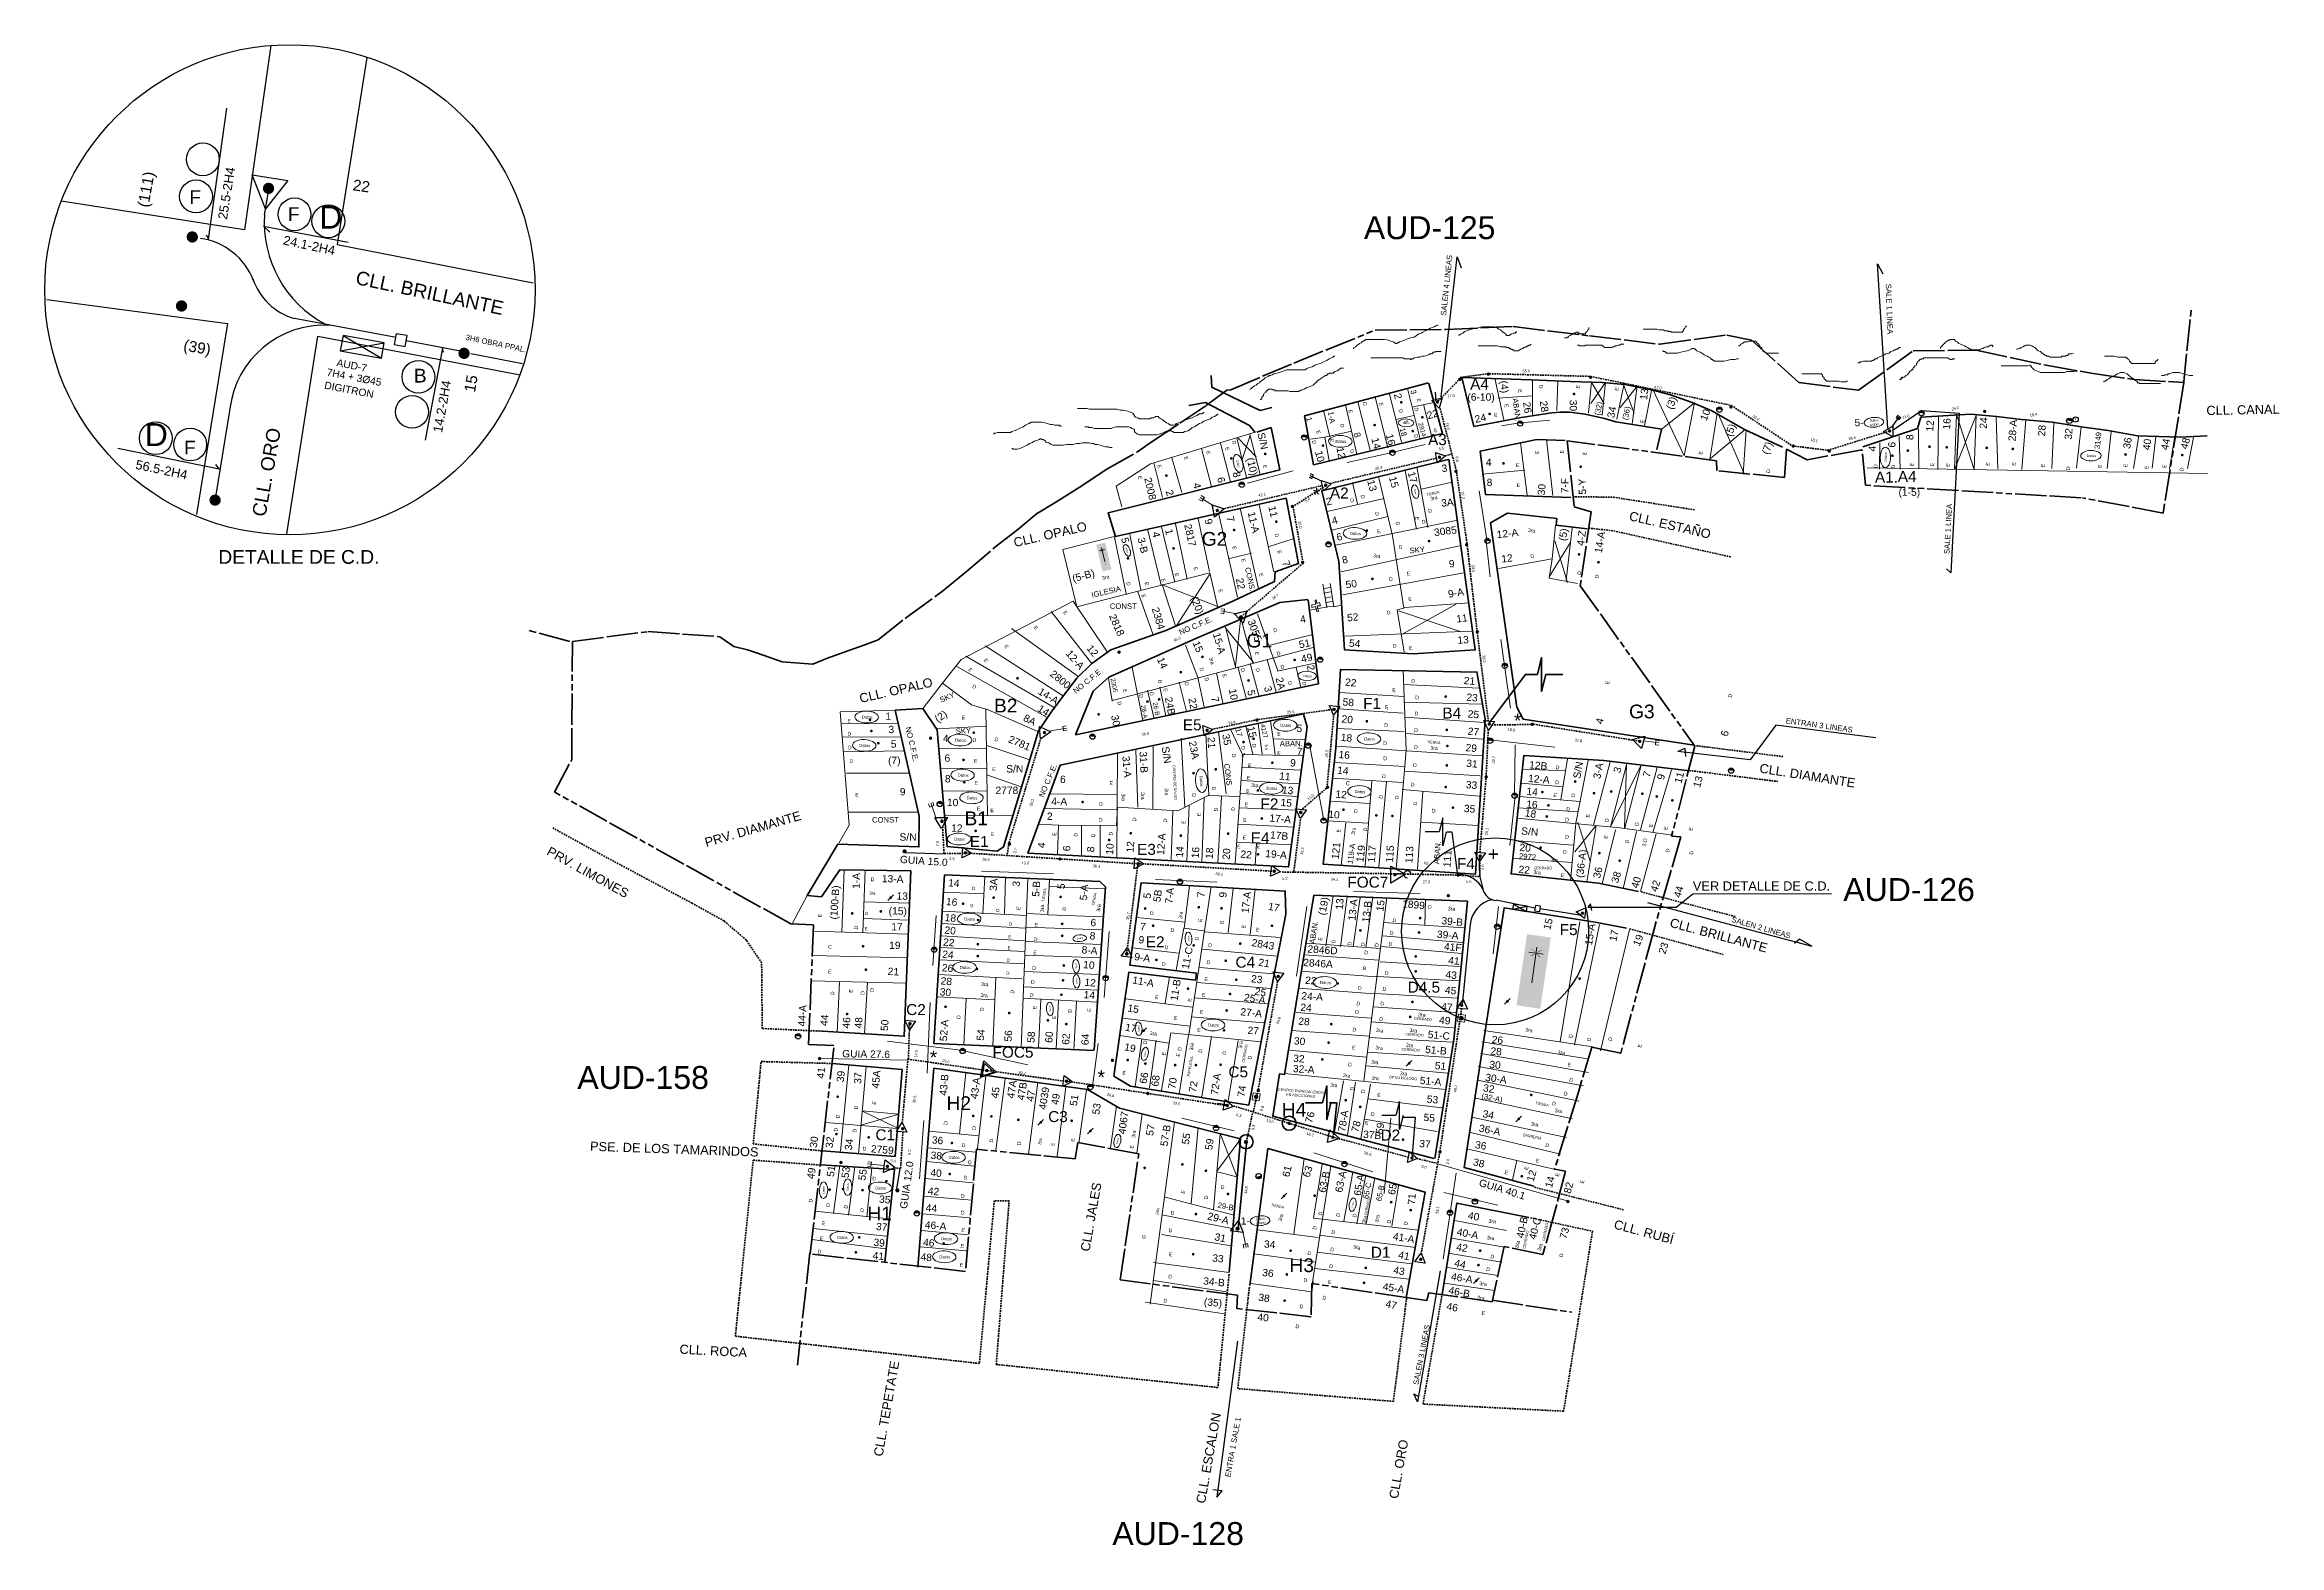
# Model space of a CAD drawing. Header units: millimetres. Extents: x -3867 to -351, y 1591 to 3666.
# Drawn here: x -1061 to -351, y 1670 to 2147 of the extents above; entities that cross this region are included whole.
import ezdxf

# ---------------------------------------------------------------- set-up
doc = ezdxf.new("R2010")
doc.units = ezdxf.units.MM
for name, pattern in [('TLSIGC_002', [0.8, 0.5, -0.3]), ('TLSIGC_004', [7, 4, -1, 1, -1]), ('TLSIGC_007', [28, 10, -1, 10, -1, 2, -1, 2, -1])]:
    doc.linetypes.add(name, pattern=pattern)
for name, color, linetype, lineweight in [('CABLE EXISTENTE AEREO SECUNDARIO', 82, 'TLSIGC_002', 40), ('CAJA DE DISTRIBUCION EXISTENTE', 92, 'Continuous', 30), ('CANALIZACION P.V.C. ALIGERADA EXISTENTE', 132, 'Continuous', 30), ('CASETA TELEFONICA LADATEL', 82, 'Continuous', 15), ('CLASIFICACION TIPO COMERCIAL TERCERA', 5, 'Continuous', 9), ('CLASIFICACION TIPO RESIDENCIAL B', 156, 'Continuous', 9), ('CLASIFICACION TIPO RESIDENCIAL C', 156, 'Continuous', 9), ('CLASIFICACION TIPO RESIDENCIAL D', 5, 'Continuous', 9), ('CLASIFICACION TIPO RESIDENCIAL E', 156, 'Continuous', 9), ('CLIENTES COMERCIALES TERCERA', 82, 'TLSIGC_004', 9), ('CLIENTES EXISTENTES DE DATOS', 7, 'Continuous', 13), ('CLIENTES RESIDENCIALES E', 82, 'TLSIGC_004', 9), ('CONEXION A TIERRA  DE TERMINAL EXISTENTE', 82, 'Continuous', 30), ('CONEXION A TIERRA  DE TERMINAL PROYECTADA', 1, 'Continuous', 9), ('DETALLES DE EDIFICIOS', 160, 'Continuous', 5), ('DISTRITO', 42, 'TLSIGC_007', 60), ('GAZAS EXISTENTES', 92, 'Continuous', 50), ('GUIAS EXISTENTES SECUNDARIA', 82, 'Continuous', 20), ('GUIAS PROYECTADAS SECUNDARIA', 1, 'Continuous', 30), ('LIMITES DE DISTRITOS COLINDANTES', 43, 'TLSIGC_007', 60), ('LINEAS DE ENERGIA DE BAJA TENSION', 102, 'TLSIGC_014', 20), ('LOTIFICACION 2003', 252, 'Continuous', 15), ('MEDIDAS ENTRE POSTES', 82, 'Continuous', 5), ('NOMBRE DE CALLES', 92, 'TLSIGC_017', 5), ('NUMEROS OFICIALES', 3, 'Continuous', 5), ('OCUPACION DE VIA EXISTENTE', 132, 'Continuous', 9), ('OCUPACION DE VIA PROYECTADA', 10, 'Continuous', 9), ('PERFILES  DE CANALIZACION P.V.C. ALIGERADA EXISTENTE', 132, 'Continuous', 30), ('PLANIMETRIA 2004', 10, 'Continuous', 40), ('PLANIMETRIA 2004 NO DEFINIDA', 10, 'TLSIGC_002', 40), ('PLANO DE DETALLES', 253, 'Continuous', 30), ('POSTE DE ENERGIA ELECTRICA', 82, 'Continuous', 30), ('POSTES EXISTENTES SECUNDARIOS', 82, 'Continuous', 30), ('POZOS TRADICIONALES EXISTENTES', 132, 'Continuous', 30), ('RESERVAS EXISTENTES SECUNDARIAS', 82, 'Continuous', 30), ('RESERVAS PROYECTADAS SECUNDARIAS', 1, 'Continuous', 60), ('RETENIDAS CON ANCLA EXISTENTESSECUNDARIAS', 82, 'Continuous', 30), ('RIOS', 161, 'TLSIGC_004', 20), ('SOLICITUDES PENSIENTES SIN DOMICILIO', 172, 'Continuous', 13), ('TEMPLOS O IGLESIAS', 22, 'Continuous', 15), ('TERMINAL EXISTENTE EN POSTE', 82, 'Continuous', 30)]:
    doc.layers.add(name, color=color, linetype=linetype, lineweight=lineweight)
doc.styles.get("Standard").update_dxf_attribs({"font": 'arial.ttf'})
doc.linetypes.add('TLSIGC_014', pattern='A,8,["\\\\\\",Standard,S=1,R=0,X=-1,Y=-0.5],1', length=9)
doc.linetypes.add('TLSIGC_017', pattern='A,0.5,["=",Standard,S=1.6,R=0,X=-0.2,Y=-0.8],0.5', length=1)

# ---------------------------------------------------------------- blocks, each defined once
blk = doc.blocks.new('G$C68750D7C')
at = {"layer": 'CLIENTES EXISTENTES DE DATOS'}
blk.add_ellipse((4.88, 2.45), major_axis=(4.88, 0.02), ratio=0.5027, dxfattribs=at)
at = {"layer": 'CLIENTES EXISTENTES DE DATOS', "insert": (2.85, 3.02), "char_height": 1.231, "width": 5.0142, "attachment_point": 1}
blk.add_mtext('Datos', dxfattribs=at)
blk = doc.blocks.new('DATOS SIN DOMICILIO')
at = {"layer": 'SOLICITUDES PENSIENTES SIN DOMICILIO', "color": 4}
blk.add_ellipse((-479.98, 2029.41), major_axis=(-0.01, 3.12), ratio=0.5027, dxfattribs=at)
at = {"layer": 'SOLICITUDES PENSIENTES SIN DOMICILIO', "color": 4, "insert": (-481.01, 2028.12), "char_height": 0.788, "width": 16.9626, "attachment_point": 1, "rotation": 90}
blk.add_mtext('Datos\\Ps/dom', dxfattribs=at)

msp = doc.modelspace()

# ---------------------------------------------------------------- hatches: boundary and pattern name
at = {"layer": 'CASETA TELEFONICA LADATEL'}
h = msp.add_hatch(color=256, dxfattribs=at)
edge = h.paths.add_edge_path()
edge.add_arc((-610.86, 1837.45), 0.701, 0, 360)
h = msp.add_hatch(color=256, dxfattribs=at)
edge = h.paths.add_edge_path()
edge.add_arc((-676.19, 1812.43), 0.701, 0, 360)
at = {"layer": 'CLIENTES COMERCIALES TERCERA'}
h = msp.add_hatch(color=256, dxfattribs=at)
edge = h.paths.add_edge_path()
edge.add_arc((-792.44, 1875.78), 0.448, 0, 360)
h = msp.add_hatch(color=256, dxfattribs=at)
edge = h.paths.add_edge_path()
edge.add_arc((-596.25, 1842.82), 0.448, 0, 360)
h = msp.add_hatch(color=256, dxfattribs=at)
edge = h.paths.add_edge_path()
edge.add_arc((-711.97, 1833.45), 0.448, 0, 360)
h = msp.add_hatch(color=256, dxfattribs=at)
edge = h.paths.add_edge_path()
edge.add_arc((-627.55, 1823.05), 0.448, 0, 360)
h = msp.add_hatch(color=256, dxfattribs=at)
edge = h.paths.add_edge_path()
edge.add_arc((-592.66, 1805.4), 0.448, 0, 360)
h = msp.add_hatch(color=256, dxfattribs=at)
edge = h.paths.add_edge_path()
edge.add_arc((-744.66, 1804.34), 0.448, 0, 360)
h = msp.add_hatch(color=256, dxfattribs=at)
edge = h.paths.add_edge_path()
edge.add_arc((-728.93, 1801.52), 0.448, 0, 360)
h = msp.add_hatch(color=256, dxfattribs=at)
edge = h.paths.add_edge_path()
edge.add_arc((-667.34, 1780.89), 0.448, 0, 360)
h = msp.add_hatch(color=256, dxfattribs=at)
edge = h.paths.add_edge_path()
edge.add_arc((-606.13, 1753.95), 0.448, 0, 360)
at = {"layer": 'CLIENTES RESIDENCIALES E'}
h = msp.add_hatch(color=256, dxfattribs=at)
edge = h.paths.add_edge_path()
edge.add_arc((-630.03, 2033.4), 0.448, 0, 360)
h = msp.add_hatch(color=256, dxfattribs=at)
edge = h.paths.add_edge_path()
edge.add_arc((-575.09, 2036.05), 0.448, 0, 360)
h = msp.add_hatch(color=256, dxfattribs=at)
edge = h.paths.add_edge_path()
edge.add_arc((-638.5, 2026.15), 0.448, 0, 360)
h = msp.add_hatch(color=256, dxfattribs=at)
edge = h.paths.add_edge_path()
edge.add_arc((-623.31, 2028.63), 0.448, 0, 360)
h = msp.add_hatch(color=256, dxfattribs=at)
edge = h.paths.add_edge_path()
edge.add_arc((-601.93, 2029.71), 0.448, 0, 360)
h = msp.add_hatch(color=256, dxfattribs=at)
edge = h.paths.add_edge_path()
edge.add_arc((-654.93, 2019.62), 0.448, 0, 360)
h = msp.add_hatch(color=256, dxfattribs=at)
edge = h.paths.add_edge_path()
edge.add_arc((-626.38, 2024.24), 0.448, 0, 360)
h = msp.add_hatch(color=256, dxfattribs=at)
edge = h.paths.add_edge_path()
edge.add_arc((-468.93, 2018.03), 0.448, 0, 360)
h = msp.add_hatch(color=256, dxfattribs=at)
edge = h.paths.add_edge_path()
edge.add_arc((-462.04, 2019.26), 0.448, 0, 360)
h = msp.add_hatch(color=256, dxfattribs=at)
edge = h.paths.add_edge_path()
edge.add_arc((-456.57, 2019.09), 0.448, 0, 360)
h = msp.add_hatch(color=256, dxfattribs=at)
edge = h.paths.add_edge_path()
edge.add_arc((-443.85, 2018.91), 0.448, 0, 360)
h = msp.add_hatch(color=256, dxfattribs=at)
edge = h.paths.add_edge_path()
edge.add_arc((-435.55, 2018.56), 0.448, 0, 360)
h = msp.add_hatch(color=256, dxfattribs=at)
edge = h.paths.add_edge_path()
edge.add_arc((-684.08, 2015.56), 0.448, 0, 360)
h = msp.add_hatch(color=256, dxfattribs=at)
edge = h.paths.add_edge_path()
edge.add_arc((-673.3, 2016.97), 0.448, 0, 360)
h = msp.add_hatch(color=256, dxfattribs=at)
edge = h.paths.add_edge_path()
edge.add_arc((-597.52, 2013.97), 0.448, 0, 360)
h = msp.add_hatch(color=256, dxfattribs=at)
edge = h.paths.add_edge_path()
edge.add_arc((-572.97, 2012.91), 0.448, 0, 360)
h = msp.add_hatch(color=256, dxfattribs=at)
edge = h.paths.add_edge_path()
edge.add_arc((-473.83, 2016.4), 0.448, 0, 360)
h = msp.add_hatch(color=256, dxfattribs=at)
edge = h.paths.add_edge_path()
edge.add_arc((-399.69, 2016.79), 0.448, 0, 360)
h = msp.add_hatch(color=256, dxfattribs=at)
edge = h.paths.add_edge_path()
edge.add_arc((-381.67, 2016.62), 0.448, 0, 360)
h = msp.add_hatch(color=256, dxfattribs=at)
edge = h.paths.add_edge_path()
edge.add_arc((-704.74, 2010.08), 0.448, 0, 360)
h = msp.add_hatch(color=256, dxfattribs=at)
edge = h.paths.add_edge_path()
edge.add_arc((-683.19, 1992.77), 0.448, 0, 360)
h = msp.add_hatch(color=256, dxfattribs=at)
edge = h.paths.add_edge_path()
edge.add_arc((-669.77, 1995.42), 0.448, 0, 360)
h = msp.add_hatch(color=256, dxfattribs=at)
edge = h.paths.add_edge_path()
edge.add_arc((-640.98, 1992.59), 0.448, 0, 360)
h = msp.add_hatch(color=256, dxfattribs=at)
edge = h.paths.add_edge_path()
edge.add_arc((-716.93, 1983.76), 0.448, 0, 360)
h = msp.add_hatch(color=256, dxfattribs=at)
edge = h.paths.add_edge_path()
edge.add_arc((-702.45, 1986.94), 0.448, 0, 360)
h = msp.add_hatch(color=256, dxfattribs=at)
edge = h.paths.add_edge_path()
edge.add_arc((-621.19, 1989.24), 0.448, 0, 360)
h = msp.add_hatch(color=256, dxfattribs=at)
edge = h.paths.add_edge_path()
edge.add_arc((-573.5, 1985), 0.448, 0, 360)
h = msp.add_hatch(color=256, dxfattribs=at)
edge = h.paths.add_edge_path()
edge.add_arc((-567.32, 1982.52), 0.448, 0, 360)
h = msp.add_hatch(color=256, dxfattribs=at)
edge = h.paths.add_edge_path()
edge.add_arc((-639.21, 1977.22), 0.448, 0, 360)
h = msp.add_hatch(color=256, dxfattribs=at)
edge = h.paths.add_edge_path()
edge.add_arc((-700.15, 1947.55), 0.448, 0, 360)
h = msp.add_hatch(color=256, dxfattribs=at)
edge = h.paths.add_edge_path()
edge.add_arc((-693.26, 1952.41), 0.448, 0, 360)
h = msp.add_hatch(color=256, dxfattribs=at)
edge = h.paths.add_edge_path()
edge.add_arc((-663.94, 1951.44), 0.448, 0, 360)
h = msp.add_hatch(color=256, dxfattribs=at)
edge = h.paths.add_edge_path()
edge.add_arc((-752.08, 1945.61), 0.448, 0, 360)
h = msp.add_hatch(color=256, dxfattribs=at)
edge = h.paths.add_edge_path()
edge.add_arc((-678.6, 1944.9), 0.448, 0, 360)
h = msp.add_hatch(color=256, dxfattribs=at)
edge = h.paths.add_edge_path()
edge.add_arc((-615.89, 1939.78), 0.448, 0, 360)
h = msp.add_hatch(color=256, dxfattribs=at)
edge = h.paths.add_edge_path()
edge.add_arc((-726.29, 1934.13), 0.448, 0, 360)
h = msp.add_hatch(color=256, dxfattribs=at)
edge = h.paths.add_edge_path()
edge.add_arc((-710.75, 1938.19), 0.448, 0, 360)
h = msp.add_hatch(color=256, dxfattribs=at)
edge = h.paths.add_edge_path()
edge.add_arc((-707.04, 1938.89), 0.448, 0, 360)
h = msp.add_hatch(color=256, dxfattribs=at)
edge = h.paths.add_edge_path()
edge.add_arc((-798.98, 1932.37), 0.448, 0, 360)
h = msp.add_hatch(color=256, dxfattribs=at)
edge = h.paths.add_edge_path()
edge.add_arc((-798.54, 1928.84), 0.448, 0, 360)
h = msp.add_hatch(color=256, dxfattribs=at)
edge = h.paths.add_edge_path()
edge.add_arc((-765.97, 1928.3), 0.448, 0, 360)
h = msp.add_hatch(color=256, dxfattribs=at)
edge = h.paths.add_edge_path()
edge.add_arc((-677.01, 1926.35), 0.448, 0, 360)
h = msp.add_hatch(color=256, dxfattribs=at)
edge = h.paths.add_edge_path()
edge.add_arc((-640.98, 1931.92), 0.448, 0, 360)
h = msp.add_hatch(color=256, dxfattribs=at)
edge = h.paths.add_edge_path()
edge.add_arc((-615.54, 1929.18), 0.448, 0, 360)
h = msp.add_hatch(color=256, dxfattribs=at)
edge = h.paths.add_edge_path()
edge.add_arc((-796.35, 1924.95), 0.448, 0, 360)
h = msp.add_hatch(color=256, dxfattribs=at)
edge = h.paths.add_edge_path()
edge.add_arc((-769.25, 1919.61), 0.448, 0, 360)
h = msp.add_hatch(color=256, dxfattribs=at)
edge = h.paths.add_edge_path()
edge.add_arc((-680.19, 1925.29), 0.448, 0, 360)
h = msp.add_hatch(color=256, dxfattribs=at)
edge = h.paths.add_edge_path()
edge.add_arc((-671.02, 1918.73), 0.448, 0, 360)
h = msp.add_hatch(color=256, dxfattribs=at)
edge = h.paths.add_edge_path()
edge.add_arc((-615.37, 1924.06), 0.448, 0, 360)
h = msp.add_hatch(color=256, dxfattribs=at)
edge = h.paths.add_edge_path()
edge.add_arc((-769, 1912.51), 0.448, 0, 360)
h = msp.add_hatch(color=256, dxfattribs=at)
edge = h.paths.add_edge_path()
edge.add_arc((-696.09, 1915.4), 0.448, 0, 360)
h = msp.add_hatch(color=256, dxfattribs=at)
edge = h.paths.add_edge_path()
edge.add_arc((-689.02, 1916.64), 0.448, 0, 360)
h = msp.add_hatch(color=256, dxfattribs=at)
edge = h.paths.add_edge_path()
edge.add_arc((-615.54, 1917.87), 0.448, 0, 360)
h = msp.add_hatch(color=256, dxfattribs=at)
edge = h.paths.add_edge_path()
edge.add_arc((-574.74, 1912.75), 0.448, 0, 360)
h = msp.add_hatch(color=256, dxfattribs=at)
edge = h.paths.add_edge_path()
edge.add_arc((-731.37, 1906.22), 0.448, 0, 360)
h = msp.add_hatch(color=256, dxfattribs=at)
edge = h.paths.add_edge_path()
edge.add_arc((-675.62, 1909.92), 0.448, 0, 360)
h = msp.add_hatch(color=256, dxfattribs=at)
edge = h.paths.add_edge_path()
edge.add_arc((-615.89, 1910.99), 0.448, 0, 360)
h = msp.add_hatch(color=256, dxfattribs=at)
edge = h.paths.add_edge_path()
edge.add_arc((-613.6, 1904.45), 0.448, 0, 360)
h = msp.add_hatch(color=256, dxfattribs=at)
edge = h.paths.add_edge_path()
edge.add_arc((-585.16, 1909.4), 0.448, 0, 360)
h = msp.add_hatch(color=256, dxfattribs=at)
edge = h.paths.add_edge_path()
edge.add_arc((-583.22, 1905.16), 0.448, 0, 360)
h = msp.add_hatch(color=256, dxfattribs=at)
edge = h.paths.add_edge_path()
edge.add_arc((-568.73, 1909.04), 0.448, 0, 360)
h = msp.add_hatch(color=256, dxfattribs=at)
edge = h.paths.add_edge_path()
edge.add_arc((-563.26, 1909.57), 0.448, 0, 360)
h = msp.add_hatch(color=256, dxfattribs=at)
edge = h.paths.add_edge_path()
edge.add_arc((-553.37, 1908.87), 0.448, 0, 360)
h = msp.add_hatch(color=256, dxfattribs=at)
edge = h.paths.add_edge_path()
edge.add_arc((-548.77, 1907.98), 0.448, 0, 360)
h = msp.add_hatch(color=256, dxfattribs=at)
edge = h.paths.add_edge_path()
edge.add_arc((-543.83, 1906.75), 0.448, 0, 360)
h = msp.add_hatch(color=256, dxfattribs=at)
edge = h.paths.add_edge_path()
edge.add_arc((-765.38, 1897.05), 0.448, 0, 360)
h = msp.add_hatch(color=256, dxfattribs=at)
edge = h.paths.add_edge_path()
edge.add_arc((-674.38, 1900.98), 0.448, 0, 360)
h = msp.add_hatch(color=256, dxfattribs=at)
edge = h.paths.add_edge_path()
edge.add_arc((-648.41, 1903.79), 0.448, 0, 360)
h = msp.add_hatch(color=256, dxfattribs=at)
edge = h.paths.add_edge_path()
edge.add_arc((-637.97, 1901.98), 0.448, 0, 360)
h = msp.add_hatch(color=256, dxfattribs=at)
edge = h.paths.add_edge_path()
edge.add_arc((-632.85, 1901.8), 0.448, 0, 360)
h = msp.add_hatch(color=256, dxfattribs=at)
edge = h.paths.add_edge_path()
edge.add_arc((-583.75, 1901.62), 0.448, 0, 360)
h = msp.add_hatch(color=256, dxfattribs=at)
edge = h.paths.add_edge_path()
edge.add_arc((-722.94, 1894.14), 0.448, 0, 360)
h = msp.add_hatch(color=256, dxfattribs=at)
edge = h.paths.add_edge_path()
edge.add_arc((-716.06, 1896.3), 0.448, 0, 360)
h = msp.add_hatch(color=256, dxfattribs=at)
edge = h.paths.add_edge_path()
edge.add_arc((-700.13, 1895.54), 0.448, 0, 360)
h = msp.add_hatch(color=256, dxfattribs=at)
edge = h.paths.add_edge_path()
edge.add_arc((-685.08, 1896.17), 0.448, 0, 360)
h = msp.add_hatch(color=256, dxfattribs=at)
edge = h.paths.add_edge_path()
edge.add_arc((-585.69, 1891.73), 0.448, 0, 360)
h = msp.add_hatch(color=256, dxfattribs=at)
edge = h.paths.add_edge_path()
edge.add_arc((-567.03, 1889.96), 0.448, 0, 360)
h = msp.add_hatch(color=256, dxfattribs=at)
edge = h.paths.add_edge_path()
edge.add_arc((-675.59, 1889.59), 0.448, 0, 360)
h = msp.add_hatch(color=256, dxfattribs=at)
edge = h.paths.add_edge_path()
edge.add_arc((-560.56, 1887.56), 0.448, 0, 360)
h = msp.add_hatch(color=256, dxfattribs=at)
edge = h.paths.add_edge_path()
edge.add_arc((-759.67, 1875.81), 0.448, 0, 360)
h = msp.add_hatch(color=256, dxfattribs=at)
edge = h.paths.add_edge_path()
edge.add_arc((-738.37, 1876.03), 0.448, 0, 360)
h = msp.add_hatch(color=256, dxfattribs=at)
edge = h.paths.add_edge_path()
edge.add_arc((-804.66, 1870.79), 0.448, 0, 360)
h = msp.add_hatch(color=256, dxfattribs=at)
edge = h.paths.add_edge_path()
edge.add_arc((-795.54, 1871.42), 0.448, 0, 360)
h = msp.add_hatch(color=256, dxfattribs=at)
edge = h.paths.add_edge_path()
edge.add_arc((-769.37, 1873.88), 0.448, 0, 360)
h = msp.add_hatch(color=256, dxfattribs=at)
edge = h.paths.add_edge_path()
edge.add_arc((-764.59, 1868.69), 0.448, 0, 360)
h = msp.add_hatch(color=256, dxfattribs=at)
edge = h.paths.add_edge_path()
edge.add_arc((-711.49, 1872.34), 0.448, 0, 360)
h = msp.add_hatch(color=256, dxfattribs=at)
edge = h.paths.add_edge_path()
edge.add_arc((-694.42, 1872.75), 0.448, 0, 360)
h = msp.add_hatch(color=256, dxfattribs=at)
edge = h.paths.add_edge_path()
edge.add_arc((-687.2, 1872.43), 0.448, 0, 360)
h = msp.add_hatch(color=256, dxfattribs=at)
edge = h.paths.add_edge_path()
edge.add_arc((-624.02, 1869.3), 0.448, 0, 360)
h = msp.add_hatch(color=256, dxfattribs=at)
edge = h.paths.add_edge_path()
edge.add_arc((-737.86, 1867.48), 0.448, 0, 360)
h = msp.add_hatch(color=256, dxfattribs=at)
edge = h.paths.add_edge_path()
edge.add_arc((-737.86, 1863.66), 0.448, 0, 360)
h = msp.add_hatch(color=256, dxfattribs=at)
edge = h.paths.add_edge_path()
edge.add_arc((-708.93, 1866.86), 0.448, 0, 360)
h = msp.add_hatch(color=256, dxfattribs=at)
edge = h.paths.add_edge_path()
edge.add_arc((-671.15, 1866.86), 0.448, 0, 360)
h = msp.add_hatch(color=256, dxfattribs=at)
edge = h.paths.add_edge_path()
edge.add_arc((-643.03, 1865.37), 0.448, 0, 360)
h = msp.add_hatch(color=256, dxfattribs=at)
edge = h.paths.add_edge_path()
edge.add_arc((-624.37, 1864.71), 0.448, 0, 360)
h = msp.add_hatch(color=256, dxfattribs=at)
edge = h.paths.add_edge_path()
edge.add_arc((-801.18, 1860.32), 0.448, 0, 360)
h = msp.add_hatch(color=256, dxfattribs=at)
edge = h.paths.add_edge_path()
edge.add_arc((-764.69, 1861), 0.448, 0, 360)
h = msp.add_hatch(color=256, dxfattribs=at)
edge = h.paths.add_edge_path()
edge.add_arc((-764.69, 1857.21), 0.448, 0, 360)
h = msp.add_hatch(color=256, dxfattribs=at)
edge = h.paths.add_edge_path()
edge.add_arc((-707.9, 1856), 0.448, 0, 360)
h = msp.add_hatch(color=256, dxfattribs=at)
edge = h.paths.add_edge_path()
edge.add_arc((-696.05, 1860.61), 0.448, 0, 360)
h = msp.add_hatch(color=256, dxfattribs=at)
edge = h.paths.add_edge_path()
edge.add_arc((-685.84, 1855.73), 0.448, 0, 360)
h = msp.add_hatch(color=256, dxfattribs=at)
edge = h.paths.add_edge_path()
edge.add_arc((-681.25, 1861.17), 0.448, 0, 360)
h = msp.add_hatch(color=256, dxfattribs=at)
edge = h.paths.add_edge_path()
edge.add_arc((-625.43, 1857.11), 0.448, 0, 360)
h = msp.add_hatch(color=256, dxfattribs=at)
edge = h.paths.add_edge_path()
edge.add_arc((-800.3, 1852.87), 0.448, 0, 360)
h = msp.add_hatch(color=256, dxfattribs=at)
edge = h.paths.add_edge_path()
edge.add_arc((-764.99, 1853.14), 0.448, 0, 360)
h = msp.add_hatch(color=256, dxfattribs=at)
edge = h.paths.add_edge_path()
edge.add_arc((-737.6, 1849.5), 0.448, 0, 360)
h = msp.add_hatch(color=256, dxfattribs=at)
edge = h.paths.add_edge_path()
edge.add_arc((-737.35, 1854.23), 0.448, 0, 360)
h = msp.add_hatch(color=256, dxfattribs=at)
edge = h.paths.add_edge_path()
edge.add_arc((-682.49, 1849.69), 0.448, 0, 360)
h = msp.add_hatch(color=256, dxfattribs=at)
edge = h.paths.add_edge_path()
edge.add_arc((-650.25, 1848.51), 0.448, 0, 360)
h = msp.add_hatch(color=256, dxfattribs=at)
edge = h.paths.add_edge_path()
edge.add_arc((-625.43, 1852.34), 0.448, 0, 360)
h = msp.add_hatch(color=256, dxfattribs=at)
edge = h.paths.add_edge_path()
edge.add_arc((-573.33, 1850.05), 0.448, 0, 360)
h = msp.add_hatch(color=256, dxfattribs=at)
edge = h.paths.add_edge_path()
edge.add_arc((-774.96, 1841.08), 0.448, 0, 360)
h = msp.add_hatch(color=256, dxfattribs=at)
edge = h.paths.add_edge_path()
edge.add_arc((-738.12, 1844.91), 0.448, 0, 360)
h = msp.add_hatch(color=256, dxfattribs=at)
edge = h.paths.add_edge_path()
edge.add_arc((-697.83, 1846.83), 0.448, 0, 360)
h = msp.add_hatch(color=256, dxfattribs=at)
edge = h.paths.add_edge_path()
edge.add_arc((-684.49, 1845.16), 0.448, 0, 360)
h = msp.add_hatch(color=256, dxfattribs=at)
edge = h.paths.add_edge_path()
edge.add_arc((-626.49, 1842.63), 0.448, 0, 360)
h = msp.add_hatch(color=256, dxfattribs=at)
edge = h.paths.add_edge_path()
edge.add_arc((-806.26, 1838.77), 0.448, 0, 360)
h = msp.add_hatch(color=256, dxfattribs=at)
edge = h.paths.add_edge_path()
edge.add_arc((-754.72, 1839.08), 0.448, 0, 360)
h = msp.add_hatch(color=256, dxfattribs=at)
edge = h.paths.add_edge_path()
edge.add_arc((-742.42, 1836.76), 0.448, 0, 360)
h = msp.add_hatch(color=256, dxfattribs=at)
edge = h.paths.add_edge_path()
edge.add_arc((-736.57, 1835.57), 0.448, 0, 360)
h = msp.add_hatch(color=256, dxfattribs=at)
edge = h.paths.add_edge_path()
edge.add_arc((-686.38, 1833.58), 0.448, 0, 360)
h = msp.add_hatch(color=256, dxfattribs=at)
edge = h.paths.add_edge_path()
edge.add_arc((-685.56, 1839.9), 0.448, 0, 360)
h = msp.add_hatch(color=256, dxfattribs=at)
edge = h.paths.add_edge_path()
edge.add_arc((-652.28, 1835.56), 0.448, 0, 360)
h = msp.add_hatch(color=256, dxfattribs=at)
edge = h.paths.add_edge_path()
edge.add_arc((-627.2, 1837.86), 0.448, 0, 360)
h = msp.add_hatch(color=256, dxfattribs=at)
edge = h.paths.add_edge_path()
edge.add_arc((-653.15, 1829.66), 0.448, 0, 360)
h = msp.add_hatch(color=256, dxfattribs=at)
edge = h.paths.add_edge_path()
edge.add_arc((-717.03, 1824.14), 0.448, 0, 360)
h = msp.add_hatch(color=256, dxfattribs=at)
edge = h.paths.add_edge_path()
edge.add_arc((-711.41, 1823.01), 0.448, 0, 360)
h = msp.add_hatch(color=256, dxfattribs=at)
edge = h.paths.add_edge_path()
edge.add_arc((-701.94, 1822.53), 0.448, 0, 360)
h = msp.add_hatch(color=256, dxfattribs=at)
edge = h.paths.add_edge_path()
edge.add_arc((-695.34, 1822.53), 0.448, 0, 360)
h = msp.add_hatch(color=256, dxfattribs=at)
edge = h.paths.add_edge_path()
edge.add_arc((-687.48, 1822.65), 0.448, 0, 360)
h = msp.add_hatch(color=256, dxfattribs=at)
edge = h.paths.add_edge_path()
edge.add_arc((-655.15, 1824.33), 0.448, 0, 360)
h = msp.add_hatch(color=256, dxfattribs=at)
edge = h.paths.add_edge_path()
edge.add_arc((-809.25, 1812.46), 0.448, 0, 360)
h = msp.add_hatch(color=256, dxfattribs=at)
edge = h.paths.add_edge_path()
edge.add_arc((-588.71, 1813.04), 0.448, 0, 360)
h = msp.add_hatch(color=256, dxfattribs=at)
edge = h.paths.add_edge_path()
edge.add_arc((-766.15, 1806.36), 0.448, 0, 360)
h = msp.add_hatch(color=256, dxfattribs=at)
edge = h.paths.add_edge_path()
edge.add_arc((-760.39, 1806.2), 0.448, 0, 360)
h = msp.add_hatch(color=256, dxfattribs=at)
edge = h.paths.add_edge_path()
edge.add_arc((-751.83, 1805.12), 0.448, 0, 360)
h = msp.add_hatch(color=256, dxfattribs=at)
edge = h.paths.add_edge_path()
edge.add_arc((-734.84, 1804.8), 0.448, 0, 360)
h = msp.add_hatch(color=256, dxfattribs=at)
edge = h.paths.add_edge_path()
edge.add_arc((-647.69, 1811.36), 0.448, 0, 360)
h = msp.add_hatch(color=256, dxfattribs=at)
edge = h.paths.add_edge_path()
edge.add_arc((-643.1, 1809.24), 0.448, 0, 360)
h = msp.add_hatch(color=256, dxfattribs=at)
edge = h.paths.add_edge_path()
edge.add_arc((-809.67, 1800.59), 0.448, 0, 360)
h = msp.add_hatch(color=256, dxfattribs=at)
edge = h.paths.add_edge_path()
edge.add_arc((-799.4, 1799.53), 0.448, 0, 360)
h = msp.add_hatch(color=256, dxfattribs=at)
edge = h.paths.add_edge_path()
edge.add_arc((-772.93, 1797.76), 0.448, 0, 360)
h = msp.add_hatch(color=256, dxfattribs=at)
edge = h.paths.add_edge_path()
edge.add_arc((-629.46, 1798.82), 0.448, 0, 360)
h = msp.add_hatch(color=256, dxfattribs=at)
edge = h.paths.add_edge_path()
edge.add_arc((-699.64, 1790.93), 0.448, 0, 360)
h = msp.add_hatch(color=256, dxfattribs=at)
edge = h.paths.add_edge_path()
edge.add_arc((-793.77, 1785.57), 0.448, 0, 360)
h = msp.add_hatch(color=256, dxfattribs=at)
edge = h.paths.add_edge_path()
edge.add_arc((-773.63, 1787.87), 0.448, 0, 360)
h = msp.add_hatch(color=256, dxfattribs=at)
edge = h.paths.add_edge_path()
edge.add_arc((-711.63, 1789.84), 0.448, 0, 360)
h = msp.add_hatch(color=256, dxfattribs=at)
edge = h.paths.add_edge_path()
edge.add_arc((-692.16, 1788.91), 0.448, 0, 360)
h = msp.add_hatch(color=256, dxfattribs=at)
edge = h.paths.add_edge_path()
edge.add_arc((-591.7, 1787.16), 0.448, 0, 360)
h = msp.add_hatch(color=256, dxfattribs=at)
edge = h.paths.add_edge_path()
edge.add_arc((-811.79, 1782.92), 0.448, 0, 360)
h = msp.add_hatch(color=256, dxfattribs=at)
edge = h.paths.add_edge_path()
edge.add_arc((-807.55, 1783.1), 0.448, 0, 360)
h = msp.add_hatch(color=256, dxfattribs=at)
edge = h.paths.add_edge_path()
edge.add_arc((-801.36, 1782.75), 0.448, 0, 360)
h = msp.add_hatch(color=256, dxfattribs=at)
edge = h.paths.add_edge_path()
edge.add_arc((-685.14, 1781.51), 0.448, 0, 360)
h = msp.add_hatch(color=256, dxfattribs=at)
edge = h.paths.add_edge_path()
edge.add_arc((-657.58, 1780.98), 0.448, 0, 360)
h = msp.add_hatch(color=256, dxfattribs=at)
edge = h.paths.add_edge_path()
edge.add_arc((-633.24, 1778.93), 0.448, 0, 360)
h = msp.add_hatch(color=256, dxfattribs=at)
edge = h.paths.add_edge_path()
edge.add_arc((-627.02, 1776.39), 0.448, 0, 360)
h = msp.add_hatch(color=256, dxfattribs=at)
edge = h.paths.add_edge_path()
edge.add_arc((-695.34, 1775.13), 0.448, 0, 360)
h = msp.add_hatch(color=256, dxfattribs=at)
edge = h.paths.add_edge_path()
edge.add_arc((-803.48, 1762.96), 0.448, 0, 360)
h = msp.add_hatch(color=256, dxfattribs=at)
edge = h.paths.add_edge_path()
edge.add_arc((-802.42, 1767.73), 0.448, 0, 360)
h = msp.add_hatch(color=256, dxfattribs=at)
edge = h.paths.add_edge_path()
edge.add_arc((-775.58, 1765.79), 0.448, 0, 360)
h = msp.add_hatch(color=256, dxfattribs=at)
edge = h.paths.add_edge_path()
edge.add_arc((-696.22, 1762.37), 0.448, 0, 360)
h = msp.add_hatch(color=256, dxfattribs=at)
edge = h.paths.add_edge_path()
edge.add_arc((-665.23, 1763.47), 0.448, 0, 360)
h = msp.add_hatch(color=256, dxfattribs=at)
edge = h.paths.add_edge_path()
edge.add_arc((-604.94, 1763.49), 0.448, 0, 360)
h = msp.add_hatch(color=256, dxfattribs=at)
edge = h.paths.add_edge_path()
edge.add_arc((-666.41, 1755.9), 0.448, 0, 360)
h = msp.add_hatch(color=256, dxfattribs=at)
edge = h.paths.add_edge_path()
edge.add_arc((-641.33, 1758.02), 0.448, 0, 360)
h = msp.add_hatch(color=256, dxfattribs=at)
edge = h.paths.add_edge_path()
edge.add_arc((-605.47, 1758.9), 0.448, 0, 360)
h = msp.add_hatch(color=256, dxfattribs=at)
edge = h.paths.add_edge_path()
edge.add_arc((-641.86, 1753.25), 0.448, 0, 360)
h = msp.add_hatch(color=256, dxfattribs=at)
edge = h.paths.add_edge_path()
edge.add_arc((-667.12, 1747.6), 0.448, 0, 360)
at = {"layer": 'POSTE DE ENERGIA ELECTRICA'}
for points in [[(-593.07, 2026.71), (-593.06, 2026.82), (-593.02, 2026.93), (-592.99, 2027.01), (-592.93, 2027.1), (-592.84, 2027.21), (-592.77, 2027.28), (-592.69, 2027.34), (-592.59, 2027.39), (-592.5, 2027.43), (-592.42, 2027.46), (-592.31, 2027.47), (-592.2, 2027.48), (-592.14, 2027.47), (-592.03, 2027.45), (-591.92, 2027.42), (-591.79, 2027.35), (-591.7, 2027.29), (-591.62, 2027.21), (-591.55, 2027.12), (-591.51, 2027.05), (-591.47, 2026.98), (-591.42, 2026.86), (-591.4, 2026.74), (-591.39, 2026.64), (-591.39, 2026.57)], [(-529.7, 2031.11), (-529.68, 2031.22), (-529.65, 2031.33), (-529.61, 2031.41), (-529.56, 2031.5), (-529.47, 2031.62), (-529.4, 2031.68), (-529.31, 2031.75), (-529.22, 2031.8), (-529.12, 2031.83), (-529.04, 2031.86), (-528.94, 2031.88), (-528.83, 2031.88), (-528.77, 2031.87), (-528.66, 2031.86), (-528.54, 2031.82), (-528.42, 2031.76), (-528.33, 2031.69), (-528.25, 2031.62), (-528.18, 2031.53), (-528.13, 2031.46), (-528.09, 2031.39), (-528.05, 2031.26), (-528.03, 2031.15), (-528.02, 2031.05), (-528.02, 2030.97)], [(-465.44, 2030.01), (-465.42, 2030.12), (-465.39, 2030.23), (-465.35, 2030.31), (-465.3, 2030.41), (-465.21, 2030.52), (-465.14, 2030.59), (-465.06, 2030.65), (-464.96, 2030.7), (-464.86, 2030.74), (-464.79, 2030.76), (-464.68, 2030.78), (-464.57, 2030.78), (-464.51, 2030.78), (-464.4, 2030.76), (-464.29, 2030.72), (-464.16, 2030.66), (-464.07, 2030.59), (-463.99, 2030.52), (-463.92, 2030.43), (-463.87, 2030.36), (-463.83, 2030.29), (-463.79, 2030.17), (-463.77, 2030.05), (-463.76, 2029.95), (-463.76, 2029.87)], [(-418.43, 2027.58), (-418.41, 2027.69), (-418.38, 2027.8), (-418.34, 2027.88), (-418.29, 2027.97), (-418.2, 2028.09), (-418.13, 2028.15), (-418.04, 2028.22), (-417.95, 2028.27), (-417.85, 2028.3), (-417.77, 2028.33), (-417.67, 2028.35), (-417.56, 2028.35), (-417.5, 2028.34), (-417.39, 2028.33), (-417.27, 2028.29), (-417.15, 2028.23), (-417.06, 2028.16), (-416.98, 2028.09), (-416.91, 2028), (-416.86, 2027.93), (-416.82, 2027.86), (-416.78, 2027.73), (-416.76, 2027.62), (-416.75, 2027.52), (-416.75, 2027.44)], [(-661.73, 2022.29), (-661.72, 2022.4), (-661.68, 2022.51), (-661.65, 2022.59), (-661.6, 2022.68), (-661.5, 2022.8), (-661.44, 2022.86), (-661.35, 2022.93), (-661.26, 2022.98), (-661.16, 2023.01), (-661.08, 2023.04), (-660.98, 2023.06), (-660.87, 2023.06), (-660.8, 2023.05), (-660.69, 2023.04), (-660.58, 2023), (-660.45, 2022.94), (-660.37, 2022.87), (-660.28, 2022.8), (-660.21, 2022.71), (-660.17, 2022.64), (-660.13, 2022.57), (-660.08, 2022.45), (-660.06, 2022.33), (-660.05, 2022.23), (-660.05, 2022.15)], [(-633.69, 2017.43), (-633.68, 2017.54), (-633.64, 2017.65), (-633.61, 2017.73), (-633.56, 2017.82), (-633.47, 2017.93), (-633.4, 2018), (-633.31, 2018.06), (-633.22, 2018.11), (-633.12, 2018.15), (-633.04, 2018.18), (-632.94, 2018.19), (-632.83, 2018.2), (-632.76, 2018.19), (-632.65, 2018.17), (-632.54, 2018.14), (-632.42, 2018.07), (-632.33, 2018.01), (-632.24, 2017.93), (-632.17, 2017.84), (-632.13, 2017.78), (-632.09, 2017.7), (-632.04, 2017.58), (-632.02, 2017.47), (-632.01, 2017.37), (-632.01, 2017.29)], [(-681.61, 2007.26), (-681.6, 2007.37), (-681.56, 2007.48), (-681.53, 2007.56), (-681.48, 2007.66), (-681.39, 2007.77), (-681.32, 2007.84), (-681.23, 2007.9), (-681.14, 2007.95), (-681.04, 2007.99), (-680.96, 2008.01), (-680.86, 2008.03), (-680.75, 2008.03), (-680.68, 2008.03), (-680.57, 2008.01), (-680.46, 2007.97), (-680.33, 2007.91), (-680.25, 2007.84), (-680.16, 2007.77), (-680.09, 2007.68), (-680.05, 2007.61), (-680.01, 2007.54), (-679.96, 2007.42), (-679.94, 2007.3), (-679.93, 2007.2), (-679.93, 2007.12)], [(-603.45, 1989.38), (-603.43, 1989.49), (-603.4, 1989.6), (-603.36, 1989.68), (-603.31, 1989.77), (-603.22, 1989.88), (-603.15, 1989.95), (-603.06, 1990.01), (-602.97, 1990.06), (-602.87, 1990.1), (-602.79, 1990.13), (-602.69, 1990.14), (-602.58, 1990.15), (-602.52, 1990.14), (-602.41, 1990.12), (-602.29, 1990.09), (-602.17, 1990.02), (-602.08, 1989.96), (-602, 1989.88), (-601.93, 1989.79), (-601.88, 1989.73), (-601.84, 1989.65), (-601.8, 1989.53), (-601.78, 1989.42), (-601.77, 1989.32), (-601.77, 1989.24)], [(-654, 1988.28), (-653.99, 1988.39), (-653.95, 1988.5), (-653.92, 1988.58), (-653.86, 1988.67), (-653.77, 1988.79), (-653.7, 1988.85), (-653.62, 1988.92), (-653.52, 1988.97), (-653.43, 1989), (-653.35, 1989.03), (-653.24, 1989.05), (-653.13, 1989.05), (-653.07, 1989.04), (-652.96, 1989.03), (-652.85, 1988.99), (-652.72, 1988.93), (-652.63, 1988.86), (-652.55, 1988.79), (-652.48, 1988.7), (-652.44, 1988.63), (-652.4, 1988.55), (-652.35, 1988.43), (-652.33, 1988.32), (-652.32, 1988.22), (-652.32, 1988.14)], [(-656.66, 1951.62), (-656.64, 1951.73), (-656.61, 1951.84), (-656.57, 1951.92), (-656.52, 1952.02), (-656.43, 1952.13), (-656.36, 1952.2), (-656.27, 1952.26), (-656.18, 1952.31), (-656.08, 1952.35), (-656, 1952.37), (-655.9, 1952.39), (-655.79, 1952.39), (-655.73, 1952.39), (-655.62, 1952.37), (-655.5, 1952.33), (-655.38, 1952.27), (-655.29, 1952.2), (-655.21, 1952.13), (-655.14, 1952.04), (-655.09, 1951.97), (-655.05, 1951.9), (-655.01, 1951.78), (-654.99, 1951.66), (-654.98, 1951.56), (-654.98, 1951.48)], [(-597.92, 1949.64), (-597.91, 1949.75), (-597.87, 1949.86), (-597.84, 1949.94), (-597.79, 1950.03), (-597.69, 1950.15), (-597.63, 1950.21), (-597.54, 1950.28), (-597.45, 1950.33), (-597.35, 1950.36), (-597.27, 1950.39), (-597.17, 1950.41), (-597.06, 1950.41), (-596.99, 1950.4), (-596.88, 1950.39), (-596.77, 1950.35), (-596.64, 1950.29), (-596.56, 1950.22), (-596.47, 1950.15), (-596.4, 1950.06), (-596.36, 1949.99), (-596.32, 1949.91), (-596.27, 1949.79), (-596.25, 1949.68), (-596.24, 1949.58), (-596.24, 1949.5)], [(-729.08, 1927.11), (-729.07, 1927.23), (-729.03, 1927.33), (-729, 1927.42), (-728.95, 1927.51), (-728.86, 1927.62), (-728.79, 1927.69), (-728.7, 1927.75), (-728.61, 1927.8), (-728.51, 1927.84), (-728.43, 1927.86), (-728.33, 1927.88), (-728.22, 1927.88), (-728.15, 1927.88), (-728.04, 1927.86), (-727.93, 1927.82), (-727.81, 1927.76), (-727.72, 1927.69), (-727.63, 1927.62), (-727.56, 1927.53), (-727.52, 1927.46), (-727.48, 1927.39), (-727.44, 1927.27), (-727.41, 1927.15), (-727.4, 1927.05), (-727.4, 1926.97)], [(-602.56, 1925.79), (-602.55, 1925.9), (-602.51, 1926.01), (-602.48, 1926.09), (-602.42, 1926.19), (-602.33, 1926.3), (-602.27, 1926.37), (-602.18, 1926.43), (-602.09, 1926.48), (-601.99, 1926.52), (-601.91, 1926.54), (-601.81, 1926.56), (-601.7, 1926.56), (-601.63, 1926.55), (-601.52, 1926.54), (-601.41, 1926.5), (-601.28, 1926.44), (-601.2, 1926.37), (-601.11, 1926.3), (-601.04, 1926.21), (-601, 1926.14), (-600.96, 1926.07), (-600.91, 1925.95), (-600.89, 1925.83), (-600.88, 1925.73), (-600.88, 1925.65)], [(-660.42, 1924.25), (-660.41, 1924.36), (-660.37, 1924.46), (-660.34, 1924.55), (-660.28, 1924.64), (-660.19, 1924.75), (-660.13, 1924.82), (-660.04, 1924.88), (-659.94, 1924.93), (-659.85, 1924.97), (-659.77, 1925), (-659.67, 1925.01), (-659.56, 1925.02), (-659.49, 1925.01), (-659.38, 1924.99), (-659.27, 1924.96), (-659.14, 1924.89), (-659.06, 1924.83), (-658.97, 1924.75), (-658.9, 1924.66), (-658.86, 1924.59), (-658.82, 1924.52), (-658.77, 1924.4), (-658.75, 1924.28), (-658.74, 1924.18), (-658.74, 1924.1)], [(-525.95, 1916.3), (-525.94, 1916.41), (-525.9, 1916.52), (-525.87, 1916.6), (-525.82, 1916.69), (-525.73, 1916.81), (-525.66, 1916.87), (-525.57, 1916.94), (-525.48, 1916.99), (-525.38, 1917.02), (-525.3, 1917.05), (-525.2, 1917.07), (-525.09, 1917.07), (-525.02, 1917.06), (-524.91, 1917.05), (-524.8, 1917.01), (-524.68, 1916.95), (-524.59, 1916.88), (-524.51, 1916.81), (-524.43, 1916.72), (-524.39, 1916.65), (-524.35, 1916.57), (-524.31, 1916.45), (-524.28, 1916.34), (-524.27, 1916.24), (-524.27, 1916.16)], [(-777.65, 1905.7), (-777.64, 1905.81), (-777.6, 1905.92), (-777.57, 1906), (-777.52, 1906.09), (-777.43, 1906.21), (-777.36, 1906.27), (-777.27, 1906.33), (-777.18, 1906.38), (-777.08, 1906.42), (-777, 1906.45), (-776.9, 1906.46), (-776.79, 1906.47), (-776.72, 1906.46), (-776.61, 1906.45), (-776.5, 1906.41), (-776.37, 1906.34), (-776.29, 1906.28), (-776.2, 1906.2), (-776.13, 1906.12), (-776.09, 1906.05), (-776.05, 1905.97), (-776, 1905.85), (-775.98, 1905.74), (-775.97, 1905.64), (-775.97, 1905.56)], [(-594.84, 1908.35), (-594.83, 1908.47), (-594.79, 1908.57), (-594.76, 1908.66), (-594.7, 1908.75), (-594.61, 1908.86), (-594.54, 1908.93), (-594.46, 1908.99), (-594.36, 1909.04), (-594.27, 1909.08), (-594.19, 1909.1), (-594.09, 1909.12), (-593.97, 1909.13), (-593.91, 1909.12), (-593.8, 1909.1), (-593.69, 1909.07), (-593.56, 1909), (-593.48, 1908.93), (-593.39, 1908.86), (-593.32, 1908.77), (-593.28, 1908.7), (-593.24, 1908.63), (-593.19, 1908.51), (-593.17, 1908.39), (-593.16, 1908.29), (-593.16, 1908.21)], [(-655.56, 1900.4), (-655.54, 1900.51), (-655.51, 1900.62), (-655.47, 1900.7), (-655.42, 1900.79), (-655.33, 1900.9), (-655.26, 1900.97), (-655.18, 1901.03), (-655.08, 1901.08), (-654.98, 1901.12), (-654.9, 1901.15), (-654.8, 1901.16), (-654.69, 1901.17), (-654.63, 1901.16), (-654.52, 1901.14), (-654.4, 1901.11), (-654.28, 1901.04), (-654.19, 1900.98), (-654.11, 1900.9), (-654.04, 1900.81), (-653.99, 1900.75), (-653.95, 1900.67), (-653.91, 1900.55), (-653.89, 1900.44), (-653.88, 1900.34), (-653.88, 1900.26)], [(-701.26, 1880.97), (-701.24, 1881.08), (-701.21, 1881.18), (-701.17, 1881.27), (-701.12, 1881.36), (-701.03, 1881.47), (-700.96, 1881.54), (-700.88, 1881.6), (-700.78, 1881.65), (-700.68, 1881.69), (-700.6, 1881.72), (-700.5, 1881.73), (-700.39, 1881.74), (-700.33, 1881.73), (-700.22, 1881.71), (-700.1, 1881.68), (-699.98, 1881.61), (-699.89, 1881.55), (-699.81, 1881.47), (-699.74, 1881.38), (-699.69, 1881.31), (-699.65, 1881.24), (-699.61, 1881.12), (-699.59, 1881), (-699.58, 1880.9), (-699.58, 1880.82)], [(-600.35, 1866.62), (-600.34, 1866.73), (-600.3, 1866.84), (-600.27, 1866.92), (-600.22, 1867.01), (-600.13, 1867.13), (-600.06, 1867.19), (-599.97, 1867.26), (-599.88, 1867.31), (-599.78, 1867.34), (-599.7, 1867.37), (-599.6, 1867.39), (-599.49, 1867.39), (-599.42, 1867.38), (-599.31, 1867.37), (-599.2, 1867.33), (-599.08, 1867.27), (-598.99, 1867.2), (-598.91, 1867.13), (-598.83, 1867.04), (-598.79, 1866.97), (-598.75, 1866.9), (-598.71, 1866.78), (-598.68, 1866.66), (-598.67, 1866.56), (-598.67, 1866.48)], [(-779.42, 1859.34), (-779.41, 1859.45), (-779.37, 1859.56), (-779.34, 1859.64), (-779.29, 1859.73), (-779.2, 1859.84), (-779.13, 1859.91), (-779.04, 1859.97), (-778.95, 1860.02), (-778.85, 1860.06), (-778.77, 1860.09), (-778.67, 1860.1), (-778.56, 1860.11), (-778.49, 1860.1), (-778.38, 1860.08), (-778.27, 1860.05), (-778.15, 1859.98), (-778.06, 1859.92), (-777.97, 1859.84), (-777.9, 1859.75), (-777.86, 1859.68), (-777.82, 1859.61), (-777.77, 1859.49), (-777.75, 1859.37), (-777.74, 1859.27), (-777.74, 1859.2)], [(-724.88, 1850.27), (-724.87, 1850.38), (-724.83, 1850.49), (-724.8, 1850.57), (-724.74, 1850.66), (-724.65, 1850.78), (-724.59, 1850.84), (-724.5, 1850.91), (-724.4, 1850.96), (-724.31, 1850.99), (-724.23, 1851.02), (-724.13, 1851.04), (-724.02, 1851.04), (-723.95, 1851.03), (-723.84, 1851.02), (-723.73, 1850.98), (-723.6, 1850.92), (-723.52, 1850.85), (-723.43, 1850.78), (-723.36, 1850.69), (-723.32, 1850.62), (-723.28, 1850.55), (-723.23, 1850.42), (-723.21, 1850.31), (-723.2, 1850.21), (-723.2, 1850.13)], [(-822.7, 1831.74), (-822.69, 1831.85), (-822.65, 1831.95), (-822.62, 1832.04), (-822.57, 1832.13), (-822.48, 1832.24), (-822.41, 1832.31), (-822.32, 1832.37), (-822.23, 1832.42), (-822.13, 1832.46), (-822.05, 1832.49), (-821.95, 1832.5), (-821.84, 1832.51), (-821.77, 1832.5), (-821.66, 1832.48), (-821.55, 1832.45), (-821.42, 1832.38), (-821.34, 1832.32), (-821.25, 1832.24), (-821.18, 1832.15), (-821.14, 1832.08), (-821.1, 1832.01), (-821.05, 1831.89), (-821.03, 1831.77), (-821.02, 1831.67), (-821.02, 1831.59)], [(-770.37, 1827.1), (-770.35, 1827.21), (-770.32, 1827.31), (-770.28, 1827.4), (-770.23, 1827.49), (-770.14, 1827.6), (-770.07, 1827.67), (-769.99, 1827.73), (-769.89, 1827.78), (-769.79, 1827.82), (-769.72, 1827.85), (-769.61, 1827.86), (-769.5, 1827.87), (-769.44, 1827.86), (-769.33, 1827.84), (-769.22, 1827.81), (-769.09, 1827.74), (-769, 1827.68), (-768.92, 1827.6), (-768.85, 1827.51), (-768.8, 1827.44), (-768.76, 1827.37), (-768.72, 1827.25), (-768.7, 1827.13), (-768.69, 1827.03), (-768.69, 1826.95)], [(-729.74, 1815.62), (-729.73, 1815.73), (-729.69, 1815.84), (-729.66, 1815.92), (-729.61, 1816.01), (-729.52, 1816.13), (-729.45, 1816.19), (-729.36, 1816.26), (-729.27, 1816.31), (-729.17, 1816.34), (-729.09, 1816.37), (-728.99, 1816.39), (-728.88, 1816.39), (-728.81, 1816.38), (-728.71, 1816.37), (-728.59, 1816.33), (-728.47, 1816.27), (-728.38, 1816.2), (-728.3, 1816.13), (-728.22, 1816.04), (-728.18, 1815.97), (-728.14, 1815.89), (-728.1, 1815.77), (-728.07, 1815.66), (-728.06, 1815.56), (-728.06, 1815.48)], [(-689.78, 1802.59), (-689.77, 1802.7), (-689.73, 1802.81), (-689.7, 1802.89), (-689.65, 1802.98), (-689.55, 1803.09), (-689.49, 1803.16), (-689.4, 1803.22), (-689.31, 1803.27), (-689.21, 1803.31), (-689.13, 1803.34), (-689.03, 1803.35), (-688.92, 1803.36), (-688.85, 1803.35), (-688.74, 1803.33), (-688.63, 1803.3), (-688.5, 1803.23), (-688.42, 1803.17), (-688.33, 1803.09), (-688.26, 1803), (-688.22, 1802.93), (-688.18, 1802.86), (-688.13, 1802.74), (-688.11, 1802.62), (-688.1, 1802.52), (-688.1, 1802.45)], [(-648.93, 1791.1), (-648.92, 1791.21), (-648.88, 1791.32), (-648.85, 1791.4), (-648.8, 1791.49), (-648.71, 1791.61), (-648.64, 1791.67), (-648.55, 1791.74), (-648.46, 1791.79), (-648.36, 1791.82), (-648.28, 1791.85), (-648.18, 1791.87), (-648.07, 1791.87), (-648, 1791.86), (-647.9, 1791.85), (-647.78, 1791.81), (-647.66, 1791.75), (-647.57, 1791.68), (-647.49, 1791.61), (-647.41, 1791.52), (-647.37, 1791.45), (-647.33, 1791.37), (-647.29, 1791.25), (-647.26, 1791.14), (-647.25, 1791.04), (-647.25, 1790.96)], [(-674.58, 1787.41), (-674.55, 1787.3), (-674.55, 1787.18), (-674.55, 1787.09), (-674.57, 1786.99), (-674.61, 1786.85), (-674.65, 1786.77), (-674.71, 1786.68), (-674.78, 1786.6), (-674.86, 1786.53), (-674.92, 1786.47), (-675.01, 1786.42), (-675.12, 1786.38), (-675.18, 1786.36), (-675.29, 1786.34), (-675.41, 1786.33), (-675.55, 1786.35), (-675.65, 1786.38), (-675.75, 1786.42), (-675.85, 1786.48), (-675.92, 1786.53), (-675.98, 1786.58), (-676.07, 1786.68), (-676.13, 1786.78), (-676.17, 1786.87), (-676.2, 1786.94)], [(-607.42, 1779.19), (-607.41, 1779.3), (-607.38, 1779.41), (-607.34, 1779.49), (-607.29, 1779.58), (-607.2, 1779.7), (-607.13, 1779.76), (-607.04, 1779.82), (-606.95, 1779.87), (-606.85, 1779.91), (-606.77, 1779.94), (-606.67, 1779.95), (-606.56, 1779.96), (-606.49, 1779.95), (-606.39, 1779.93), (-606.27, 1779.9), (-606.15, 1779.83), (-606.06, 1779.77), (-605.98, 1779.69), (-605.91, 1779.6), (-605.86, 1779.54), (-605.82, 1779.46), (-605.78, 1779.34), (-605.76, 1779.23), (-605.75, 1779.13), (-605.75, 1779.05)], [(-784.94, 1775.42), (-784.92, 1775.53), (-784.89, 1775.64), (-784.85, 1775.72), (-784.8, 1775.82), (-784.71, 1775.93), (-784.64, 1776), (-784.55, 1776.06), (-784.46, 1776.11), (-784.36, 1776.15), (-784.28, 1776.17), (-784.18, 1776.19), (-784.07, 1776.19), (-784.01, 1776.19), (-783.9, 1776.17), (-783.78, 1776.13), (-783.66, 1776.07), (-783.57, 1776), (-783.49, 1775.93), (-783.42, 1775.84), (-783.37, 1775.77), (-783.33, 1775.7), (-783.29, 1775.58), (-783.27, 1775.46), (-783.26, 1775.36), (-783.26, 1775.28)], [(-615.37, 1775.65), (-615.36, 1775.76), (-615.32, 1775.86), (-615.29, 1775.95), (-615.23, 1776.04), (-615.14, 1776.15), (-615.07, 1776.22), (-614.99, 1776.28), (-614.89, 1776.33), (-614.8, 1776.37), (-614.72, 1776.4), (-614.62, 1776.41), (-614.5, 1776.42), (-614.44, 1776.41), (-614.33, 1776.39), (-614.22, 1776.36), (-614.09, 1776.29), (-614.01, 1776.23), (-613.92, 1776.15), (-613.85, 1776.06), (-613.81, 1775.99), (-613.77, 1775.92), (-613.72, 1775.8), (-613.7, 1775.68), (-613.69, 1775.58), (-613.69, 1775.51)]]:
    msp.add_hatch(color=256, dxfattribs=at).paths.add_polyline_path(points)
at = {"layer": 'POSTES EXISTENTES SECUNDARIOS'}
h = msp.add_hatch(color=256, dxfattribs=at)
edge = h.paths.add_edge_path()
edge.add_arc((-990.26, 2101.47), 1.81, 0, 360)
h = msp.add_hatch(color=256, dxfattribs=at)
edge = h.paths.add_edge_path()
edge.add_arc((-1014.51, 2086.01), 1.81, 0, 360)
h = msp.add_hatch(color=256, dxfattribs=at)
edge = h.paths.add_edge_path()
edge.add_arc((-1017.93, 2064.04), 1.81, 0, 360)
h = msp.add_hatch(color=256, dxfattribs=at)
edge = h.paths.add_edge_path()
edge.add_arc((-928.09, 2048.98), 1.81, 0, 360)
h = msp.add_hatch(color=256, dxfattribs=at)
edge = h.paths.add_edge_path()
edge.add_arc((-611.42, 2040.7), 0.556, 0, 360)
h = msp.add_hatch(color=256, dxfattribs=at)
edge = h.paths.add_edge_path()
edge.add_arc((-602.34, 2042.37), 0.556, 0, 360)
h = msp.add_hatch(color=256, dxfattribs=at)
edge = h.paths.add_edge_path()
edge.add_arc((-569.83, 2041.38), 0.556, 0, 360)
h = msp.add_hatch(color=256, dxfattribs=at)
edge = h.paths.add_edge_path()
edge.add_arc((-618.58, 2033.47), 0.556, 0, 360)
h = msp.add_hatch(color=256, dxfattribs=at)
edge = h.paths.add_edge_path()
edge.add_arc((-525.18, 2031.92), 0.556, 0, 360)
h = msp.add_hatch(color=256, dxfattribs=at)
edge = h.paths.add_edge_path()
edge.add_arc((-444.49, 2030.5), 0.556, 0, 360)
h = msp.add_hatch(color=256, dxfattribs=at)
edge = h.paths.add_edge_path()
edge.add_arc((-505.4, 2019.48), 0.556, 0, 360)
h = msp.add_hatch(color=256, dxfattribs=at)
edge = h.paths.add_edge_path()
edge.add_arc((-493.94, 2017.88), 0.556, 0, 360)
h = msp.add_hatch(color=256, dxfattribs=at)
edge = h.paths.add_edge_path()
edge.add_arc((-474.72, 2024.28), 0.556, 0, 360)
h = msp.add_hatch(color=256, dxfattribs=at)
edge = h.paths.add_edge_path()
edge.add_arc((-617.88, 2015.94), 0.556, 0, 360)
h = msp.add_hatch(color=256, dxfattribs=at)
edge = h.paths.add_edge_path()
edge.add_arc((-612.65, 2011.43), 0.556, 0, 360)
h = msp.add_hatch(color=256, dxfattribs=at)
edge = h.paths.add_edge_path()
edge.add_arc((-1007.26, 2002.27), 1.81, 0, 360)
h = msp.add_hatch(color=256, dxfattribs=at)
edge = h.paths.add_edge_path()
edge.add_arc((-654.05, 2007.04), 0.556, 0, 360)
h = msp.add_hatch(color=256, dxfattribs=at)
edge = h.paths.add_edge_path()
edge.add_arc((-688.53, 1998.99), 0.556, 0, 360)
h = msp.add_hatch(color=256, dxfattribs=at)
edge = h.paths.add_edge_path()
edge.add_arc((-664.65, 2000.27), 0.556, 0, 360)
h = msp.add_hatch(color=256, dxfattribs=at)
edge = h.paths.add_edge_path()
edge.add_arc((-661.4, 1982.46), 0.556, 0, 360)
h = msp.add_hatch(color=256, dxfattribs=at)
edge = h.paths.add_edge_path()
edge.add_arc((-609.26, 1988.11), 0.556, 0, 360)
h = msp.add_hatch(color=256, dxfattribs=at)
edge = h.paths.add_edge_path()
edge.add_arc((-681.03, 1964.97), 0.667, 0, 360)
h = msp.add_hatch(color=256, dxfattribs=at)
edge = h.paths.add_edge_path()
edge.add_arc((-719.77, 1953.91), 0.556, 0, 360)
h = msp.add_hatch(color=256, dxfattribs=at)
edge = h.paths.add_edge_path()
edge.add_arc((-605.87, 1960.41), 0.556, 0, 360)
h = msp.add_hatch(color=256, dxfattribs=at)
edge = h.paths.add_edge_path()
edge.add_arc((-651.37, 1935.68), 0.556, 0, 360)
h = msp.add_hatch(color=256, dxfattribs=at)
edge = h.paths.add_edge_path()
edge.add_arc((-779.71, 1926.53), 0.564, 0, 360)
h = msp.add_hatch(color=256, dxfattribs=at)
edge = h.paths.add_edge_path()
edge.add_arc((-743.5, 1928.34), 0.555, 0, 360)
h = msp.add_hatch(color=256, dxfattribs=at)
edge = h.paths.add_edge_path()
edge.add_arc((-691.78, 1929.04), 0.556, 0, 360)
h = msp.add_hatch(color=256, dxfattribs=at)
edge = h.paths.add_edge_path()
edge.add_arc((-675.96, 1932.29), 0.556, 0, 360)
h = msp.add_hatch(color=256, dxfattribs=at)
edge = h.paths.add_edge_path()
edge.add_arc((-602.05, 1931.02), 0.556, 0, 360)
h = msp.add_hatch(color=256, dxfattribs=at)
edge = h.paths.add_edge_path()
edge.add_arc((-588.36, 1930.97), 0.556, 0, 360)
h = msp.add_hatch(color=256, dxfattribs=at)
edge = h.paths.add_edge_path()
edge.add_arc((-554.16, 1925.51), 0.556, 0, 360)
h = msp.add_hatch(color=256, dxfattribs=at)
edge = h.paths.add_edge_path()
edge.add_arc((-603.04, 1914.2), 0.556, 0, 360)
h = msp.add_hatch(color=256, dxfattribs=at)
edge = h.paths.add_edge_path()
edge.add_arc((-653.49, 1910.95), 0.556, 0, 360)
h = msp.add_hatch(color=256, dxfattribs=at)
edge = h.paths.add_edge_path()
edge.add_arc((-776.09, 1900.11), 0.593, 0, 360)
h = msp.add_hatch(color=256, dxfattribs=at)
edge = h.paths.add_edge_path()
edge.add_arc((-661.99, 1902.92), 0.594, 0, 360)
h = msp.add_hatch(color=256, dxfattribs=at)
edge = h.paths.add_edge_path()
edge.add_arc((-788, 1890.53), 0.667, 0, 360)
h = msp.add_hatch(color=256, dxfattribs=at)
edge = h.paths.add_edge_path()
edge.add_arc((-768.62, 1890.06), 0.552, 0, 360)
h = msp.add_hatch(color=256, dxfattribs=at)
edge = h.paths.add_edge_path()
edge.add_arc((-754.65, 1892.91), 0.579, 0, 360)
h = msp.add_hatch(color=256, dxfattribs=at)
edge = h.paths.add_edge_path()
edge.add_arc((-738.61, 1888.1), 0.556, 0, 360)
h = msp.add_hatch(color=256, dxfattribs=at)
edge = h.paths.add_edge_path()
edge.add_arc((-713.75, 1886.58), 0.582, 0, 360)
h = msp.add_hatch(color=256, dxfattribs=at)
edge = h.paths.add_edge_path()
edge.add_arc((-670.44, 1884.21), 0.576, 0, 360)
h = msp.add_hatch(color=256, dxfattribs=at)
edge = h.paths.add_edge_path()
edge.add_arc((-632.02, 1883.12), 0.556, 0, 360)
h = msp.add_hatch(color=256, dxfattribs=at)
edge = h.paths.add_edge_path()
edge.add_arc((-611.9, 1882.98), 0.556, 0, 360)
h = msp.add_hatch(color=256, dxfattribs=at)
edge = h.paths.add_edge_path()
edge.add_arc((-604.93, 1889.04), 0.556, 0, 360)
h = msp.add_hatch(color=256, dxfattribs=at)
edge = h.paths.add_edge_path()
edge.add_arc((-615.06, 1876.43), 0.556, 0, 360)
h = msp.add_hatch(color=256, dxfattribs=at)
edge = h.paths.add_edge_path()
edge.add_arc((-572.39, 1870.85), 0.556, 0, 360)
h = msp.add_hatch(color=256, dxfattribs=at)
edge = h.paths.add_edge_path()
edge.add_arc((-717.31, 1857.93), 0.594, 0, 360)
h = msp.add_hatch(color=256, dxfattribs=at)
edge = h.paths.add_edge_path()
edge.add_arc((-669.18, 1850.76), 0.556, 0, 360)
h = msp.add_hatch(color=256, dxfattribs=at)
edge = h.paths.add_edge_path()
edge.add_arc((-610.82, 1841.57), 0.556, 0, 360)
h = msp.add_hatch(color=256, dxfattribs=at)
edge = h.paths.add_edge_path()
edge.add_arc((-786.28, 1835.69), 0.583, 0, 360)
h = msp.add_hatch(color=256, dxfattribs=at)
edge = h.paths.add_edge_path()
edge.add_arc((-815.01, 1824.61), 0.556, 0, 360)
h = msp.add_hatch(color=256, dxfattribs=at)
edge = h.paths.add_edge_path()
edge.add_arc((-761.83, 1820.79), 0.551, 0, 360)
h = msp.add_hatch(color=256, dxfattribs=at)
edge = h.paths.add_edge_path()
edge.add_arc((-721.89, 1824.05), 0.565, 0, 360)
h = msp.add_hatch(color=256, dxfattribs=at)
edge = h.paths.add_edge_path()
edge.add_arc((-736.49, 1817.4), 0.578, 0, 360)
h = msp.add_hatch(color=256, dxfattribs=at)
edge = h.paths.add_edge_path()
edge.add_arc((-710.58, 1813.49), 0.566, 0, 360)
h = msp.add_hatch(color=256, dxfattribs=at)
edge = h.paths.add_edge_path()
edge.add_arc((-675.49, 1814.48), 0.583, 0, 360)
h = msp.add_hatch(color=256, dxfattribs=at)
edge = h.paths.add_edge_path()
edge.add_arc((-685.37, 1809.68), 0.571, 0, 360)
h = msp.add_hatch(color=256, dxfattribs=at)
edge = h.paths.add_edge_path()
edge.add_arc((-788.59, 1802.28), 0.556, 0, 360)
h = msp.add_hatch(color=256, dxfattribs=at)
edge = h.paths.add_edge_path()
edge.add_arc((-679.44, 1798.05), 0.667, 0, 360)
h = msp.add_hatch(color=256, dxfattribs=at)
edge = h.paths.add_edge_path()
edge.add_arc((-665.68, 1803.99), 0.556, 0, 360)
h = msp.add_hatch(color=256, dxfattribs=at)
edge = h.paths.add_edge_path()
edge.add_arc((-651.8, 1799.59), 0.556, 0, 360)
h = msp.add_hatch(color=256, dxfattribs=at)
edge = h.paths.add_edge_path()
edge.add_arc((-808.23, 1791.55), 0.556, 0, 360)
h = msp.add_hatch(color=256, dxfattribs=at)
edge = h.paths.add_edge_path()
edge.add_arc((-793.43, 1790.3), 0.556, 0, 360)
h = msp.add_hatch(color=256, dxfattribs=at)
edge = h.paths.add_edge_path()
edge.add_arc((-626.64, 1792.97), 0.556, 0, 360)
h = msp.add_hatch(color=256, dxfattribs=at)
edge = h.paths.add_edge_path()
edge.add_arc((-617.74, 1794.94), 0.556, 0, 360)
h = msp.add_hatch(color=256, dxfattribs=at)
edge = h.paths.add_edge_path()
edge.add_arc((-790.28, 1782.67), 0.667, 0, 360)
h = msp.add_hatch(color=256, dxfattribs=at)
edge = h.paths.add_edge_path()
edge.add_arc((-577.04, 1779.12), 0.556, 0, 360)
h = msp.add_hatch(color=256, dxfattribs=at)
edge = h.paths.add_edge_path()
edge.add_arc((-682.1, 1770.48), 0.667, 0, 360)
h = msp.add_hatch(color=256, dxfattribs=at)
edge = h.paths.add_edge_path()
edge.add_arc((-623.82, 1760.74), 0.556, 0, 360)
at = {"layer": 'TEMPLOS O IGLESIAS'}
for color, points in [(256, [(-727.02, 1988.1), (-725.04, 1979.6), (-722.2, 1980.25), (-724.18, 1988.76), (-727.02, 1988.1), (-726.98, 1988.07), (-725.01, 1979.64), (-722.24, 1980.28), (-724.21, 1988.72), (-726.99, 1988.07)]), (30, [(-725.29, 1987.06), (-725.13, 1986.37), (-724.31, 1986.57), (-724.3, 1986.52), (-725.12, 1986.33), (-723.97, 1981.39), (-724.02, 1981.38), (-725.17, 1986.32), (-726, 1986.12), (-725.18, 1986.36), (-725.34, 1987.05)]), (30, [(-725.35, 1986.46), (-725.36, 1986.42), (-725.83, 1986.62), (-725.8, 1986.66)]), (30, [(-725.3, 1986.2), (-725.26, 1986.17), (-725.6, 1985.76), (-725.64, 1985.8)]), (30, [(-724.71, 1986.92), (-724.66, 1986.9), (-725, 1986.49), (-725.04, 1986.52)]), (30, [(-724.49, 1986.08), (-724.5, 1986.04), (-724.97, 1986.23), (-724.94, 1986.27)]), (256, [(-590.03, 1864.22), (-593.38, 1841.56), (-585.83, 1840.44), (-582.48, 1863.1), (-590.03, 1864.22), (-589.96, 1864.11), (-593.28, 1841.63), (-585.9, 1840.55), (-582.58, 1863.03), (-590, 1864.12)]), (256, [(-589.8, 1860.16), (-589.81, 1860.11), (-589.84, 1860.1), (-589.87, 1860.14), (-589.88, 1860.17), (-589.89, 1860.2), (-589.89, 1860.22), (-589.82, 1860.21)]), (30, [(-586.83, 1860.02), (-587.1, 1858.2), (-584.89, 1857.87), (-584.91, 1857.75), (-587.12, 1858.07), (-589.06, 1844.92), (-589.18, 1844.93), (-587.24, 1858.09), (-589.44, 1858.42), (-589.42, 1858.54), (-587.22, 1858.21), (-586.95, 1860.04), (-586.83, 1860.02)]), (30, [(-587.68, 1857.93), (-587.6, 1857.82), (-588.81, 1857.15), (-588.89, 1857.27)]), (30, [(-587.53, 1858.61), (-587.6, 1858.53), (-588.56, 1859.46), (-588.46, 1859.54)]), (30, [(-585.8, 1856.85), (-585.87, 1856.76), (-586.83, 1857.69), (-586.73, 1857.77)]), (30, [(-585.53, 1859.12), (-585.45, 1859.02), (-586.66, 1858.35), (-586.73, 1858.47)])]:
    msp.add_hatch(color=color, dxfattribs=at).paths.add_polyline_path(points)
h = msp.add_hatch(color=256, dxfattribs=at)
edge = h.paths.add_edge_path()
edge.add_arc((-589.87, 1860.12), 0.0305, 0, 360)
h = msp.add_hatch(color=256, dxfattribs=at)
edge = h.paths.add_edge_path()
edge.add_arc((-589.82, 1860.16), 0.0305, 0, 360)

# ---------------------------------------------------------------- linework, layer by layer
at = {"layer": 'CABLE EXISTENTE AEREO SECUNDARIO'}
for p, q in [((-618.73, 2015.66), (-652.51, 2007.61)), ((-614.07, 2016.94), (-616.19, 2016.37)), ((-655.3, 2006.87), (-686.14, 1999.64)), ((-601.28, 1930.73), (-588.88, 1930.89)), ((-662.11, 1900.64), (-664.23, 1883.82)), ((-713.7, 1886.57), (-768.52, 1890.03)), ((-717.36, 1857.9), (-713.78, 1886.71)), ((-670.39, 1884.18), (-713.93, 1886.66)), ((-788.72, 1804.13), (-786.9, 1824.62)), ((-679.26, 1798.07), (-677.32, 1807.42)), ((-625.08, 1792.81), (-618.73, 1791.28))]:
    msp.add_line(p, q, dxfattribs=at)
for points in [[(-618.39, 2033.7), (-611.9, 2040.32)], [(-611.35, 2041.3), (-602.74, 2042.5)], [(-601.97, 2042.49), (-569.87, 2041.64), (-525.08, 2032.43), (-505.66, 2019.54), (-494.4, 2018.13), (-474.92, 2024.2)], [(-602.35, 1931.87), (-605.88, 1960.27), (-609.13, 1988.53), (-612.51, 2011.56), (-617.74, 2031.63)], [(-664.62, 2000.18), (-653.94, 2006.92)], [(-664.45, 2000.28), (-664.45, 2000.28), (-661.26, 1982.2), (-681.04, 1965.18)], [(-651.94, 1935.68), (-675.82, 1932.43), (-690.23, 1929.33)], [(-661.41, 1904.03), (-653.64, 1910.82), (-651.51, 1933.99)], [(-744.6, 1926.68), (-754.78, 1893.31), (-755.38, 1889.25)], [(-605.03, 1890.19), (-603.04, 1914.34), (-602.35, 1929.33)], [(-587.9, 1930.97), (-554.12, 1925.56)], [(-769.29, 1889.9), (-775.45, 1889.9), (-775.89, 1898.2)], [(-667.92, 1883.97), (-632.16, 1883.39), (-612.09, 1882.98)], [(-611.41, 1882.94), (-605.1, 1882.51), (-605.05, 1888.7)], [(-677.09, 1807.65), (-675.54, 1814.73), (-669.32, 1849.35)], [(-736.51, 1817.35), (-761.94, 1820.82), (-786.79, 1824.41), (-786.38, 1835.67)], [(-610.82, 1840.58), (-617.74, 1795.08), (-623.68, 1762.58)], [(-736.66, 1817.47), (-710.73, 1813.54), (-685.36, 1809.62)], [(-627.77, 1793.24), (-651.66, 1799.59), (-683.17, 1809.5)], [(-788.52, 1801.23), (-789.25, 1789.63), (-791.11, 1789.76)]]:
    msp.add_lwpolyline(points, dxfattribs=at)
at = {"layer": 'CAJA DE DISTRIBUCION EXISTENTE'}
for p, q in [((-966.53, 2054.67), (-954.39, 2047.45)), ((-967.41, 2049.79), (-953.49, 2052.33)), ((-594.61, 1872.1), (-589.94, 1873.07)), ((-594.36, 1873.76), (-590.2, 1871.42))]:
    msp.add_line(p, q, dxfattribs=at)
for points in [[(-967.43, 2049.79), (-954.37, 2047.44), (-953.49, 2052.35), (-966.57, 2054.7), (-967.43, 2049.79)], [(-594.62, 1872.1), (-590.19, 1871.42), (-589.94, 1873.08), (-594.37, 1873.77), (-594.62, 1872.1)]]:
    msp.add_lwpolyline(points, dxfattribs=at)
at = {"layer": 'CANALIZACION P.V.C. ALIGERADA EXISTENTE'}
for p, q in [((-991.5, 2093.02), (-990.38, 2099.86)), ((-949.7, 2053.99), (-981.96, 2060.1)), ((-946.45, 2053.02), (-929.21, 2049.77)), ((-925.94, 2048.97), (-909.48, 2045.73)), ((-1002.58, 2031.29), (-1007.02, 2003.91)), ((-587.43, 1872.49), (-599.86, 1874.99)), ((-608.13, 1867.44), (-610.68, 1841.72))]:
    msp.add_line(p, q, dxfattribs=at)
for points in [[(-1010.05, 2086.7), (-1009.36, 2085.35), (-1003.49, 2126.96)], [(-989.82, 2087.54), (-991.86, 2089.4), (-964.91, 2084.35)], [(-934.6, 2049.33), (-934.95, 2050.67), (-940.49, 2021.38)], [(-1007.18, 2013.64), (-1006.01, 2012.11), (-1038.17, 2018.68)], [(-585.81, 1872.36), (-573.37, 1870.37), (-572.52, 1870.72)]]:
    msp.add_lwpolyline(points, dxfattribs=at)
for centre, radius, start, end in [((-954.95, 2090.6), 36.67, 176, 242), ((-1014.87, 2064.45), 21.29, 21, 82), ((-976.49, 2079.11), 19.84, 199, 254), ((-972.49, 2027.61), 30.31, 87, 173), ((-580.55, 1886.29), 24.75, 174, 198), ((-611.67, 1874.7), 8.46, 26, 90), ((-599.48, 1879.63), 4.76, 194, 266), ((-599.2, 1866.5), 8.93, 102, 176)]:
    msp.add_arc(centre, radius, start, end, dxfattribs=at)
at = {"layer": 'CASETA TELEFONICA LADATEL'}
for points in [[(-609.91, 1836.19), (-609.6, 1838.39), (-611.79, 1838.71), (-612.11, 1836.51), (-609.91, 1836.19)], [(-675.27, 1811.17), (-674.92, 1813.36), (-677.11, 1813.71), (-677.46, 1811.51), (-675.27, 1811.17)]]:
    msp.add_lwpolyline(points, dxfattribs=at)
at = {"layer": 'CLIENTES COMERCIALES TERCERA'}
for p, q in [((-793.33, 1874.88), (-791.54, 1876.67)), ((-597.15, 1841.92), (-595.35, 1843.71)), ((-712.87, 1832.55), (-711.07, 1834.35)), ((-628.45, 1822.15), (-626.65, 1823.94)), ((-745.56, 1803.44), (-743.76, 1805.23)), ((-593.56, 1804.5), (-591.77, 1806.29)), ((-729.82, 1800.63), (-728.03, 1802.42)), ((-668.24, 1779.99), (-666.45, 1781.78)), ((-607.03, 1753.05), (-605.24, 1754.84))]:
    msp.add_line(p, q, dxfattribs=at)
for points in [[(-597.15, 1841.92), (-595.35, 1843.71), (-597.15, 1841.92), (-597.15, 1841.92)], [(-712.87, 1832.55), (-711.07, 1834.35), (-712.87, 1832.55), (-712.87, 1832.55)], [(-628.45, 1822.15), (-626.65, 1823.94), (-628.45, 1822.15), (-628.45, 1822.15)], [(-745.56, 1803.44), (-743.76, 1805.23), (-745.56, 1803.44), (-745.56, 1803.44)], [(-593.56, 1804.5), (-591.77, 1806.29), (-593.56, 1804.5), (-593.56, 1804.5)], [(-729.82, 1800.63), (-728.03, 1802.42), (-729.82, 1800.63), (-729.82, 1800.63)], [(-668.24, 1779.99), (-666.45, 1781.78), (-668.24, 1779.99), (-668.24, 1779.99)], [(-607.03, 1753.05), (-605.24, 1754.84), (-607.03, 1753.05), (-607.03, 1753.05)]]:
    msp.add_lwpolyline(points, dxfattribs=at)
at = {"layer": 'CONEXION A TIERRA  DE TERMINAL EXISTENTE'}
for p, q in [((-471.57, 2029.01), (-474.11, 2025.52)), ((-659.09, 2010.06), (-655.15, 2008.3))]:
    msp.add_line(p, q, dxfattribs=at)
for points in [[(-472.04, 2029.35), (-472.6, 2028.59), (-471.65, 2027.9), (-471.09, 2028.67)], [(-659.33, 2009.54), (-658.47, 2009.15), (-657.99, 2010.22), (-658.85, 2010.61)]]:
    msp.add_lwpolyline(points, dxfattribs=at)
at = {"layer": 'CONEXION A TIERRA  DE TERMINAL PROYECTADA'}
for p, q in [((-693.99, 2003.11), (-689.58, 2000.4)), ((-687.44, 1967.03), (-682.34, 1966.15)), ((-736.44, 1929.75), (-741.56, 1928.92)), ((-548.02, 1925.03), (-553.15, 1925.71)), ((-779.69, 1905.92), (-777.98, 1901.03)), ((-799.75, 1791.08), (-794.59, 1790.56)), ((-679.38, 1764.47), (-680.4, 1769.55))]:
    msp.add_line(p, q, dxfattribs=at)
for points in [[(-694.36, 2002.52), (-693.39, 2001.93), (-692.65, 2003.12), (-693.62, 2003.72)], [(-687.56, 1966.34), (-686.44, 1966.15), (-686.2, 1967.54), (-687.33, 1967.73)], [(-736.55, 1930.43), (-737.67, 1930.25), (-737.45, 1928.86), (-736.33, 1929.05)], [(-547.92, 1925.72), (-549.05, 1925.87), (-549.23, 1924.47), (-548.11, 1924.33)], [(-780.35, 1905.7), (-779.97, 1904.62), (-778.64, 1905.09), (-779.02, 1906.16)], [(-799.82, 1790.39), (-798.69, 1790.27), (-798.55, 1791.67), (-799.68, 1791.78)], [(-678.69, 1764.61), (-678.92, 1765.72), (-680.3, 1765.44), (-680.07, 1764.33)]]:
    msp.add_lwpolyline(points, dxfattribs=at)
at = {"layer": 'DISTRITO'}
for p, q in [((-381.31, 2038.84), (-378.72, 2063.42)), ((-894.49, 1957.32), (-907.42, 1960.79)), ((-818.15, 1762.85), (-822.03, 1727.04)), ((-601.24, 1747.74), (-575.79, 1743.87))]:
    msp.add_line(p, q, dxfattribs=at)
msp.add_lwpolyline([(-413.85, 2003.04), (-482.38, 2007.03), (-483.51, 2018.3), (-500.99, 2015.13), (-507.51, 2018.44), (-508.19, 2009.47), (-529.7, 2011.67), (-529.81, 2014.83), (-577.31, 2021.19), (-575.03, 2000.18), (-569.59, 1998.56), (-573.11, 1975.06), (-536.69, 1924.03), (-544.04, 1895.33), (-541.15, 1895.14), (-549.65, 1865.74), (-560.19, 1826.36), (-569.39, 1828.22), (-573.79, 1813.61), (-581.26, 1789.42), (-577.76, 1788.83), (-581.27, 1775.52), (-584.97, 1762.22), (-597.35, 1764.81), (-601.14, 1747.24), (-621.27, 1750.11), (-621.94, 1747.61), (-628.43, 1748.58), (-658.49, 1753.05), (-658.68, 1742.46), (-682.31, 1745.12), (-682.08, 1749.31), (-719.4, 1754.17), (-713.52, 1794.33), (-732.85, 1797.9), (-733.72, 1792.71), (-765.13, 1795.74), (-768.62, 1756.85), (-818.01, 1762.46), (-810.44, 1828.73), (-818.51, 1829.11), (-816.95, 1867.13), (-824.17, 1867.45), (-899.3, 1909.41), (-893.83, 1919.76), (-893.62, 1957.33), (-869.55, 1960.43), (-846.79, 1958.82), (-842.29, 1955.69), (-837.9, 1954.62), (-835.1, 1953.73), (-826.88, 1950.78), (-817.12, 1950.1), (-812.83, 1951.9), (-807.24, 1953.89), (-800.67, 1956.23), (-796.43, 1957.87), (-787.29, 1965.04), (-775.9, 1973.29), (-768.25, 1979.58), (-758.42, 1987.99), (-751.99, 1992.9), (-746.05, 1997.96), (-739.84, 2001.58), (-731.62, 2006.87), (-723.88, 2012.05), (-714.27, 2017.38), (-709.23, 2020.89), (-700.48, 2026.74), (-692.11, 2032.34), (-685.47, 2037.29), (-684.27, 2037.42), (-664.22, 2045.87), (-638.29, 2056.36), (-615.77, 2056.57), (-594.44, 2057.51), (-570.12, 2054.53), (-547.8, 2051.88), (-526.53, 2054.77), (-518.61, 2053.22), (-503.55, 2039.67), (-484.57, 2037.23), (-467.24, 2049.78), (-447.18, 2049.97), (-424.95, 2045.22), (-409.97, 2042.52), (-396.98, 2040.66), (-381.14, 2039.66), (-387.76, 1998.15), (-413.37, 2003)], dxfattribs=at)
at = {"layer": 'GAZAS EXISTENTES', "lineweight": 40, "ltscale": 8}
msp.add_lwpolyline([(-679.3, 1797.57), (-681.95, 1770.53)], dxfattribs=at)
for centre in [(-665.68, 1804.04), (-679.38, 1798.13)]:
    msp.add_circle(centre, 2.24, dxfattribs=at)
at = {"layer": 'GUIAS EXISTENTES SECUNDARIA'}
for p, q in [((-814.62, 1824.63), (-787.02, 1824.09)), ((-618.42, 1791.16), (-577.28, 1779.31))]:
    msp.add_line(p, q, dxfattribs=at)
at = {"layer": 'GUIAS PROYECTADAS SECUNDARIA'}
for p, q in [((-775.25, 1889.68), (-787.58, 1890.11)), ((-790.47, 1783.11), (-789.37, 1789.67))]:
    msp.add_line(p, q, dxfattribs=at)
at = {"layer": 'LINEAS DE ENERGIA DE BAJA TENSION'}
for p, q in [((-592.44, 2026.85), (-598.19, 2025.96)), ((-592, 2026.85), (-582.74, 2027.73)), ((-632.63, 2017.57), (-622.47, 2020)), ((-678.98, 2007.64), (-664.46, 2011.62)), ((-633.3, 2017.36), (-647.21, 2014.26)), ((-602.83, 1989.76), (-605.25, 2005.21)), ((-603.04, 1989.31), (-601.72, 1977.83)), ((-598.41, 1957.96), (-595.32, 1936.1)), ((-601.06, 1925.95), (-581.18, 1923.73)), ((-654.71, 1900.99), (-659.13, 1923.95)), ((-594, 1908.28), (-593.77, 1924.4)), ((-593.77, 1908.06), (-595.53, 1892.38)), ((-763.56, 1884.21), (-740.6, 1883.33)), ((-708.15, 1881.57), (-688.72, 1880.68)), ((-645.22, 1877.81), (-624.02, 1877.15)), ((-779.02, 1854.18), (-777.92, 1870.08)), ((-663.32, 1850.87), (-660.02, 1872.95)), ((-599.07, 1872.95), (-600.83, 1857.93)), ((-724.49, 1844.02), (-722.94, 1864.99)), ((-780.79, 1819.95), (-779.9, 1842.48)), ((-770.19, 1827.24), (-793.37, 1830.11)), ((-770.19, 1827.24), (-748.77, 1822.6)), ((-728.24, 1815.76), (-726.47, 1829.45)), ((-683.19, 1801.64), (-699.77, 1805.61)), ((-783.22, 1786.39), (-781.89, 1804.94)), ((-639.04, 1788.6), (-657.81, 1794.57)), ((-616.74, 1760.79), (-612.53, 1788.17)), ((-599.3, 1778.01), (-616.51, 1781.97))]:
    msp.add_line(p, q, dxfattribs=at)
at = {"layer": 'LOTIFICACION 2003'}
for p, q in [((-600.32, 2041.07), (-597.38, 2027.79)), ((-588.28, 2029.42), (-588.33, 2040.45)), ((-580.19, 2040.18), (-580.54, 2030.76)), ((-570.45, 2029.93), (-569.5, 2039.93)), ((-569.7, 2033.02), (-565.07, 2039.66)), ((-565.09, 2039.77), (-566.14, 2029.27)), ((-644.18, 2016.85), (-647.72, 2032.56)), ((-643.8, 2033.59), (-639.87, 2018.13)), ((-634.31, 2018.88), (-638.38, 2035.11)), ((-629.91, 2020.68), (-633.81, 2036.13)), ((-628.07, 2037.75), (-623.97, 2021.68)), ((-626.69, 2031.84), (-619.67, 2033.32)), ((-622.99, 2032.7), (-620.42, 2022.81)), ((-588.35, 2035.46), (-599.35, 2034.76)), ((-569.27, 2039.43), (-565.51, 2033.02)), ((-561.49, 2028.04), (-559.14, 2039.36)), ((-560.43, 2031.7), (-555.35, 2038.11)), ((-559.34, 2038.99), (-556.01, 2029.94)), ((-555.06, 2038.59), (-556.65, 2026.56)), ((-552.64, 2025.91), (-550.47, 2037.15)), ((-540.2, 2016.57), (-550.01, 2037.49)), ((-547.01, 2024.91), (-536.8, 2033.25)), ((-540.03, 2016.4), (-536.75, 2033.39)), ((-652.7, 2022.46), (-654.72, 2030.86)), ((-626.01, 2029.22), (-631.73, 2027.97)), ((-531.87, 2015.21), (-529.59, 2029.83)), ((-521.14, 2010.96), (-529.15, 2029.5)), ((-459.43, 2012.02), (-459.22, 2029.08)), ((-453.46, 2029.61), (-454.12, 2012.25)), ((-453.97, 2012.23), (-447.3, 2029.03)), ((-447.87, 2012.07), (-453.37, 2029.16)), ((-447.86, 2012.02), (-447.18, 2029.27)), ((-440.8, 2028.6), (-440.32, 2012.24)), ((-432.63, 2012.05), (-431.39, 2027.77)), ((-422.46, 2026.85), (-423.13, 2012.37)), ((-415.28, 2012.44), (-413.85, 2025.64)), ((-690.41, 2006.65), (-693.52, 2018.71)), ((-687.54, 2020.39), (-684.39, 2008.15)), ((-679.2, 2009.46), (-682.36, 2022.1)), ((-681.87, 2021.99), (-676.13, 2016.02)), ((-680.77, 2014.93), (-678.11, 2022.87)), ((-674.93, 2010.43), (-678.18, 2023.18)), ((-645.85, 2024.23), (-654.36, 2022.36)), ((-590.02, 2003.85), (-592.14, 2020.46)), ((-583.84, 2021.54), (-581.83, 2003.71)), ((-531.69, 2015.55), (-520.64, 2024.74)), ((-521.28, 2010.57), (-520.31, 2024.62)), ((-477.93, 2012.15), (-477.86, 2020.52)), ((-471.39, 2012.18), (-471.71, 2022.59)), ((-465.56, 2024.84), (-465.4, 2012.25)), ((-404.27, 2024.04), (-405.51, 2012.37)), ((-395.48, 2022.86), (-397.12, 2012.34)), ((-391.21, 2012.42), (-390.06, 2022.39)), ((-384.07, 2022.64), (-385.74, 2012.21)), ((-379.97, 2012.34), (-378.07, 2022.21)), ((-706, 2003.06), (-708.69, 2014.19)), ((-702.96, 2015.69), (-699.81, 2004.66)), ((-628.84, 2011.75), (-625.23, 1992.99)), ((-621.55, 1993.55), (-625.03, 2012.82)), ((-604.26, 2010.57), (-590.76, 2011.84)), ((-373.63, 2010.73), (-481.83, 2012.51)), ((-643.98, 2001.09), (-645.51, 2007.9)), ((-688.16, 1998.19), (-682.07, 1971.4)), ((-675.43, 1974.16), (-681.23, 1999.76)), ((-670.6, 1979.5), (-675.19, 2000.83)), ((-653.58, 1998.69), (-635.45, 2002.79)), ((-634.35, 1997.02), (-652.07, 1992.76)), ((-717.48, 1972.43), (-721.23, 1990.48)), ((-712.86, 1973.72), (-716.36, 1991.34)), ((-710.59, 1992.68), (-706.39, 1975.27)), ((-702.03, 1976.21), (-706.3, 1993.73)), ((-701.85, 1994.73), (-698.1, 1977.15)), ((-690.99, 1979.53), (-694.67, 1996.35)), ((-664.41, 1989.92), (-672.36, 1987.43)), ((-612.61, 1995.84), (-650.91, 1987.97)), ((-582.05, 1983.74), (-581.01, 1994.23)), ((-575.73, 1993.43), (-577.57, 1976.79)), ((-684.68, 1983.74), (-677.66, 1985.42)), ((-649.17, 1979.45), (-611.52, 1987.7)), ((-582.95, 1977.83), (-576.33, 1988.65)), ((-577.21, 1976.06), (-581.18, 1989.31)), ((-690.79, 1978.93), (-701.39, 1962.53)), ((-610.11, 1979.16), (-648.67, 1972.11)), ((-723.51, 1953.97), (-734.41, 1970.17)), ((-713.83, 1973.14), (-708.89, 1959.43)), ((-706.03, 1975.4), (-701.82, 1962.24)), ((-705.77, 1975.25), (-688.11, 1968.33)), ((-653.74, 1968.12), (-654.97, 1975.53)), ((-654.8, 1974.12), (-652.51, 1974.47)), ((-654.63, 1972.71), (-652.51, 1973.06)), ((-654.27, 1971.12), (-652.33, 1971.47)), ((-654.09, 1969.71), (-651.97, 1970.05)), ((-612.53, 1969.21), (-629.55, 1959.72)), ((-628.98, 1968.14), (-608.37, 1969.58)), ((-732.93, 1946.22), (-753.94, 1961.41)), ((-741.34, 1966.8), (-728.56, 1950.44)), ((-686.03, 1961.8), (-676.99, 1950.6)), ((-685.93, 1961.83), (-682.63, 1948.84)), ((-681.16, 1964.02), (-682.74, 1949.54)), ((-680.98, 1964.38), (-677.23, 1950.39)), ((-675.74, 1966.07), (-669.31, 1948)), ((-659.22, 1967.23), (-653.39, 1968.29)), ((-653.92, 1968.29), (-651.62, 1968.47)), ((-630.87, 1967.01), (-611, 1960.38)), ((-762.4, 1955.93), (-737.8, 1940.13)), ((-658.56, 1959.43), (-672.2, 1956.06)), ((-607.69, 1960.54), (-647.95, 1959.03)), ((-742.65, 1933.07), (-771.35, 1949.33)), ((-768.52, 1952.65), (-740.39, 1936.26)), ((-712.27, 1932.15), (-715.58, 1949.03)), ((-686.81, 1937.72), (-688.78, 1947.35)), ((-682.04, 1949.24), (-679.36, 1939.37)), ((-675.31, 1940.13), (-678.08, 1950.29)), ((-657.56, 1950.38), (-669.34, 1947.89)), ((-723.17, 1945.63), (-722.01, 1938.29)), ((-710.76, 1941.85), (-708.73, 1933.13)), ((-704.91, 1933.64), (-706.85, 1942.79)), ((-700.66, 1944.31), (-698.3, 1935.03)), ((-629.26, 1939.8), (-649.65, 1941.09)), ((-605.21, 1942.46), (-629.3, 1943.58)), ((-745.61, 1928.69), (-762.11, 1935.87)), ((-649.91, 1935.89), (-629.48, 1934.49)), ((-629.33, 1938.04), (-604.42, 1937.37)), ((-603.41, 1931.52), (-629, 1933.24)), ((-790.06, 1931.34), (-808.13, 1931.09)), ((-807.69, 1926.83), (-789.06, 1926.98)), ((-761.92, 1930.36), (-777.6, 1929.48)), ((-700.02, 1926.49), (-698.84, 1904.63)), ((-691.21, 1908.42), (-692.17, 1928.11)), ((-688.15, 1928.57), (-685.71, 1908.84)), ((-679.49, 1930.46), (-677.23, 1921.42)), ((-675.58, 1931.1), (-674.26, 1921.42)), ((-629.13, 1928.62), (-650.42, 1929.58)), ((-628.63, 1928.07), (-604.09, 1926.18)), ((-788.2, 1922.48), (-807.38, 1922.24)), ((-777.07, 1923.27), (-762.14, 1923.37)), ((-748.19, 1919.64), (-761.79, 1924.26)), ((-720.54, 1888.43), (-720.32, 1922)), ((-714.43, 1922.77), (-713.83, 1904.6)), ((-709.07, 1903.96), (-708.89, 1924.46)), ((-679.8, 1921.68), (-680.76, 1920.86)), ((-680.32, 1921.35), (-661.44, 1920.93)), ((-651.21, 1918.78), (-628.91, 1917.48)), ((-604.32, 1920.97), (-650.65, 1923.95)), ((-579.32, 1906.95), (-577.16, 1919.95)), ((-570.59, 1919.53), (-574.48, 1899.49)), ((-568.92, 1898.9), (-563.65, 1919.01)), ((-806.51, 1915.39), (-786.2, 1915.38)), ((-761.88, 1917.01), (-776.19, 1916.85)), ((-750.89, 1911.02), (-761.88, 1914.9)), ((-680.85, 1913.06), (-662.42, 1911.97)), ((-661.98, 1916.41), (-680.61, 1917.27)), ((-651.86, 1913.81), (-629.55, 1912.42)), ((-641.52, 1885.9), (-639.35, 1912.85)), ((-634.71, 1912.64), (-637.13, 1885.49)), ((-629.01, 1916.09), (-605.02, 1914.54)), ((-591.89, 1912.19), (-578.53, 1911.06)), ((-577.71, 1916.18), (-591.38, 1916.64)), ((-558.34, 1918.51), (-563.51, 1898.38)), ((-558.96, 1898), (-553.7, 1917.9)), ((-548.67, 1917.2), (-553.98, 1897.37)), ((-550.08, 1896.52), (-544.09, 1916.47)), ((-775.72, 1909.78), (-761.82, 1909.71)), ((-741.8, 1908.82), (-720.5, 1908.65)), ((-698.27, 1887.43), (-697.45, 1905.18)), ((-693.47, 1887.03), (-692.75, 1907.64)), ((-688.37, 1886.71), (-687.24, 1907.94)), ((-681.13, 1908.99), (-662.83, 1907.97)), ((-639.97, 1905.76), (-652.69, 1906.49)), ((-605.15, 1908.05), (-629.7, 1910.25)), ((-623.19, 1909.6), (-624.91, 1884.87)), ((-592.58, 1908.01), (-573.13, 1906.36)), ((-783.84, 1903.04), (-806, 1903)), ((-775.02, 1902.06), (-753.66, 1901.8)), ((-739.15, 1898.82), (-745.18, 1899.23)), ((-720.41, 1903.74), (-743.44, 1904.15)), ((-731.74, 1889.33), (-731.71, 1898.76)), ((-725.82, 1888.94), (-725.82, 1898.9)), ((-702.64, 1903.56), (-703.17, 1887.82)), ((-681.94, 1899.17), (-664.3, 1898.22)), ((-663.37, 1903.61), (-681.52, 1904.38)), ((-640.71, 1899.47), (-653.43, 1900.2)), ((-647.63, 1899.63), (-649.12, 1886)), ((-623.67, 1899.81), (-605.53, 1898.77)), ((-573.79, 1903.12), (-592.86, 1904.36)), ((-574.51, 1899.41), (-576.17, 1881.3)), ((-574.8, 1890.33), (-568.14, 1898.66)), ((-569.99, 1887.37), (-573.88, 1899.86)), ((-568.09, 1898.64), (-571.06, 1880.85)), ((-665.04, 1892.56), (-682.44, 1893.46)), ((-593.97, 1894.01), (-575.34, 1892.5)), ((-566.12, 1880.17), (-561.86, 1897.36)), ((-559.45, 1878.69), (-555.21, 1896.81)), ((-553.92, 1877.76), (-548.93, 1896.06)), ((-807.16, 1884.65), (-807.96, 1864.81)), ((-801.28, 1864.72), (-800.48, 1884.45)), ((-575.58, 1887.02), (-594.37, 1888.23)), ((-823.7, 1867.48), (-818.83, 1876.67)), ((-775.44, 1877.52), (-762.88, 1876.98)), ((-762.51, 1882.49), (-763.08, 1870.69)), ((-756.2, 1870.5), (-755.88, 1882.36)), ((-748.81, 1881.74), (-750.92, 1828.01)), ((-741.95, 1881.73), (-742.45, 1870.51)), ((-742.06, 1879.3), (-724.31, 1878.65)), ((-699.09, 1866.06), (-697.34, 1879.57)), ((-690.51, 1879.32), (-697.57, 1832.13)), ((-683.52, 1878.75), (-685.06, 1864.69)), ((-678.08, 1864.04), (-676.47, 1878.65)), ((-653.98, 1860.34), (-651.65, 1876.43)), ((-647.23, 1876.16), (-649.32, 1860.12)), ((-786.53, 1868.62), (-801.18, 1869.2)), ((-786.33, 1874.07), (-800.88, 1874.48)), ((-749.32, 1870.07), (-775.85, 1871.5)), ((-742.45, 1870.43), (-749.29, 1870.81)), ((-742.45, 1870.38), (-724.7, 1869.73)), ((-698.84, 1868.01), (-714.27, 1869.49)), ((-645.32, 1860.12), (-643.1, 1875.89)), ((-634.6, 1875.89), (-641.94, 1817.48)), ((-639.05, 1875.95), (-641.32, 1859.97)), ((-786.83, 1864.16), (-816.93, 1865.11)), ((-776.35, 1863.62), (-749.83, 1862.02)), ((-749.62, 1866.11), (-776.25, 1867.61)), ((-725.48, 1865.58), (-749.22, 1866.4)), ((-699.23, 1866.09), (-701.59, 1852.78)), ((-692.8, 1865.21), (-699.09, 1866.09)), ((-692.66, 1864.97), (-668.5, 1863.09)), ((-635.92, 1863.69), (-610.51, 1861.57)), ((-610.18, 1866.21), (-635.73, 1867.85)), ((-573.28, 1868.1), (-579.51, 1829.95)), ((-574.96, 1828.96), (-566.94, 1867.26)), ((-557.43, 1865.55), (-566.67, 1827.1)), ((-817.13, 1857.43), (-787.02, 1856.63)), ((-776.82, 1856.03), (-750.13, 1854.74)), ((-749.83, 1858.63), (-776.55, 1859.92)), ((-725.87, 1856.66), (-749.61, 1857.48)), ((-749.5, 1861.84), (-725.54, 1860.92)), ((-700.75, 1858.19), (-715.55, 1859.85)), ((-669.45, 1857.23), (-693.23, 1859.46)), ((-637.2, 1855.95), (-660.8, 1857.57)), ((-636.61, 1859.66), (-660.21, 1861.27)), ((-636.76, 1855.43), (-611.47, 1853.87)), ((-610.8, 1858.04), (-636.33, 1860.24)), ((-817.64, 1849.35), (-787.42, 1848.55)), ((-809.46, 1832.88), (-808.65, 1849.06)), ((-799.79, 1848.86), (-800.69, 1832.5)), ((-750.54, 1849.93), (-777.35, 1851.35)), ((-758.98, 1850.25), (-759.89, 1828.62)), ((-749.75, 1852.32), (-726.26, 1851.3)), ((-703.76, 1850.6), (-705.12, 1842.24)), ((-671.5, 1846.92), (-694.89, 1848.76)), ((-694.12, 1853.6), (-670.79, 1851.59)), ((-637.96, 1850.56), (-661.87, 1852.44)), ((-611.67, 1849.3), (-637.54, 1850.72)), ((-759.4, 1843.28), (-777.54, 1844.28)), ((-768.37, 1843.57), (-769.16, 1829.16)), ((-726.62, 1842.58), (-750.42, 1843.78)), ((-750.11, 1847.42), (-726.62, 1846.39)), ((-744.63, 1843.38), (-745.35, 1828.11)), ((-739.08, 1843.21), (-739.75, 1827.62)), ((-733.34, 1842.85), (-734.17, 1827.42)), ((-717.71, 1843.59), (-696.54, 1840.98)), ((-695.78, 1843.91), (-672.37, 1842.01)), ((-638.5, 1845.16), (-662.71, 1846.98)), ((-612.8, 1839.28), (-638.93, 1841.05)), ((-638.34, 1845.31), (-612.15, 1843.82)), ((-697.28, 1834.9), (-718.55, 1837.46)), ((-673.72, 1836.01), (-696.81, 1837.88)), ((-664.9, 1833.57), (-640.24, 1831.71)), ((-639.63, 1837.41), (-663.49, 1839.28)), ((-639.63, 1836.26), (-613.41, 1834.41)), ((-603.81, 1833.49), (-569.15, 1828.38)), ((-703.81, 1829.52), (-719.51, 1831.93)), ((-712.5, 1830.81), (-714.65, 1815.68)), ((-707.93, 1830.44), (-710.09, 1815.31)), ((-697.65, 1832.04), (-700.69, 1813.43)), ((-693.47, 1812.43), (-690.35, 1831.62)), ((-681.86, 1830.4), (-685.11, 1811.07)), ((-641.04, 1825.03), (-665.76, 1827.26)), ((-640.78, 1826.67), (-614.64, 1824.9)), ((-613.63, 1829.82), (-640.2, 1831.29)), ((-570.82, 1824.49), (-604.42, 1829.95)), ((-808.39, 1795.13), (-805.76, 1822.53)), ((-800.18, 1822.13), (-802.69, 1794.33)), ((-768.5, 1820.07), (-770.47, 1800.69)), ((-615.91, 1814.8), (-667.16, 1819.85)), ((-615.35, 1819.99), (-641.18, 1822.33)), ((-605.53, 1822.08), (-572.11, 1815.98)), ((-570.47, 1820.13), (-604.76, 1826.21)), ((-764.85, 1796.04), (-762.11, 1819.14)), ((-756.04, 1818.2), (-758.99, 1795.46)), ((-748.55, 1794.19), (-745.59, 1817.11)), ((-736.72, 1815.55), (-739.5, 1793.57)), ((-730.17, 1814.62), (-732.58, 1797.68)), ((-648.43, 1817.5), (-651.27, 1801.18)), ((-647.16, 1800.23), (-644.6, 1817.1)), ((-639.77, 1816.51), (-642.91, 1799.16)), ((-573.48, 1811.07), (-605.82, 1817.72)), ((-790.13, 1806.84), (-801.86, 1803.38)), ((-789.91, 1806.88), (-801.44, 1807.97)), ((-790.5, 1802.58), (-801.42, 1807.92)), ((-720.59, 1809.45), (-722.54, 1796.23)), ((-712.41, 1807.08), (-714.12, 1794.5)), ((-641.69, 1805.31), (-618.58, 1801.35)), ((-617.12, 1808.97), (-640.66, 1811.81)), ((-633.38, 1805.6), (-635.49, 1781.67)), ((-577.51, 1799.47), (-607.57, 1805.94)), ((-606.85, 1812.15), (-575.62, 1805.41)), ((-790.41, 1802.4), (-813.09, 1804.25)), ((-764.38, 1800), (-780.2, 1801.5)), ((-702.19, 1804.46), (-709.91, 1746.44)), ((-696.89, 1778.53), (-694.63, 1802.7)), ((-687.64, 1800.55), (-689.75, 1776.62)), ((-681.1, 1799.02), (-688.73, 1788.76)), ((-682.18, 1786.89), (-687.64, 1800.74)), ((-608.42, 1801.16), (-579.34, 1794.24)), ((-765.77, 1790.33), (-781.06, 1791.81)), ((-780.55, 1796.23), (-765.28, 1794.81)), ((-664.23, 1768.8), (-660.91, 1792.86)), ((-655.21, 1791.04), (-657.95, 1773.84)), ((-609.18, 1795.85), (-580.53, 1789.2)), ((-593.26, 1792.17), (-594.62, 1786.07)), ((-810.59, 1775.27), (-808.59, 1790.73)), ((-803.82, 1790.23), (-805.87, 1774.83)), ((-799.99, 1774.27), (-798.4, 1789.81)), ((-781.44, 1786.45), (-766.13, 1785.02)), ((-688.63, 1788.53), (-682.37, 1786.99)), ((-652.4, 1790.37), (-658.37, 1752.83)), ((-645.4, 1788.46), (-648.26, 1772.9)), ((-641.28, 1787.62), (-644.14, 1772.07)), ((-641.22, 1772.05), (-638.49, 1786.62)), ((-630.8, 1784.65), (-633.01, 1771.24)), ((-766.63, 1779.54), (-781.83, 1780.87)), ((-683.2, 1774.76), (-705.16, 1780.54)), ((-793.69, 1768.1), (-817.02, 1770.52)), ((-792.93, 1773.6), (-816.56, 1776.03)), ((-767.62, 1768.56), (-782.71, 1769.93)), ((-782.29, 1775.17), (-767.25, 1773.92)), ((-683.86, 1770.51), (-706.15, 1774.93)), ((-675.8, 1770.16), (-656.43, 1767.7)), ((-657.95, 1773.84), (-624.56, 1770.03)), ((-596.6, 1769.91), (-613.03, 1773.08)), ((-817.45, 1766.99), (-793.92, 1764.08)), ((-783.01, 1764.71), (-768.25, 1763.45)), ((-706.32, 1768.58), (-684.03, 1765.02)), ((-657.36, 1759.81), (-676.82, 1762.46)), ((-656.77, 1762.98), (-626.64, 1759.25)), ((-625.37, 1764.53), (-656.1, 1768.44)), ((-598.03, 1759.81), (-615.1, 1762.66)), ((-614.07, 1767.48), (-597.09, 1764.59)), ((-684.74, 1756.59), (-708.81, 1759.67)), ((-627.38, 1754.37), (-657.54, 1757.82)), ((-615.85, 1758.28), (-599.28, 1755.6)), ((-685.62, 1750.42), (-708.81, 1753.95)), ((-600.41, 1750.79), (-616.41, 1753.19)), ((-686.28, 1743.35), (-711.45, 1747.09))]:
    msp.add_line(p, q, dxfattribs=at)
for points in [[(-676.47, 2023.91), (-709.82, 2013.82), (-720.66, 2006.7), (-718.94, 2000.12)], [(-658.95, 2021.67), (-654.36, 2022.36), (-652.91, 2014.83)], [(-637.14, 2009.42), (-632.83, 1990.9), (-629.21, 1967.95), (-631.3, 1967.4), (-629.08, 1953.94)], [(-623.74, 2005.81), (-613.89, 2008.03)], [(-721.38, 1990.75), (-737.7, 1986.56), (-733.26, 1968.38), (-690.91, 1979.1), (-688.35, 1968.16)], [(-574.03, 1975.75), (-582.95, 1977.5), (-582.05, 1983.57), (-599.06, 1980.5)], [(-648.98, 1968.82), (-651.44, 1968.29), (-652.69, 1975.71)], [(-734.41, 1970.17), (-770.01, 1951.59), (-775.64, 1944.44), (-782.11, 1936.05)], [(-657.45, 1970.41), (-657.27, 1969.18), (-658.5, 1969), (-658.5, 1968.12), (-657.27, 1968.47), (-656.92, 1966.7), (-656.4, 1966.88), (-656.74, 1968.64), (-655.68, 1968.64), (-656.04, 1969.71), (-656.92, 1969.35), (-657.1, 1970.59), (-657.45, 1970.41)], [(-658.05, 1955.41), (-721.47, 1938.6), (-722.17, 1938.8)], [(-692.71, 1936.46), (-694.75, 1945.87), (-698.67, 1956.14)], [(-672.65, 1951.57), (-669.77, 1941.15)], [(-663.43, 1948.98), (-661.95, 1942.77)], [(-631.68, 1884.92), (-628.49, 1922.75), (-629.4, 1948.05)], [(-761.64, 1901.93), (-762.12, 1935.79), (-766.75, 1937.1), (-775.97, 1944.06)], [(-790.93, 1935.45), (-808.5, 1934.96), (-805.56, 1898.84), (-808.85, 1893.14)], [(-682.86, 1886.63), (-680.4, 1921.1), (-684.29, 1929.42)], [(-670.81, 1926.36), (-671.59, 1931.98), (-671.56, 1931.98)], [(-660.69, 1925.99), (-670.76, 1926.36), (-670.09, 1921.14)], [(-553.98, 1917.61), (-563.54, 1898.35)], [(-558.43, 1918.13), (-559.09, 1898.06)], [(-681.32, 1907.94), (-691.43, 1908.29), (-701.04, 1903.38), (-720.31, 1904.6), (-720.56, 1898.74), (-739.01, 1898.87), (-739.33, 1889.51)], [(-593.13, 1901.1), (-560.44, 1898), (-543.74, 1895.7)], [(-676.47, 1886.15), (-676.04, 1893.06)], [(-622.55, 1866.99), (-622.32, 1875.22)], [(-674.57, 1829.94), (-703.31, 1832.76), (-706.3, 1814.43)], [(-677.89, 1753.06), (-658.46, 1750.42), (-658.02, 1753.71)]]:
    msp.add_lwpolyline(points, dxfattribs=at)
at = {"layer": 'PERFILES  DE CANALIZACION P.V.C. ALIGERADA EXISTENTE'}
for centre in [(-1011.13, 2110.7), (-1013.32, 2098.91), (-982, 2093.2), (-971.23, 2091), (-942.59, 2041.5), (-944.62, 2030.38), (-1026.12, 2021.97), (-1015.17, 2019.95)]:
    msp.add_circle(centre, 5.22, dxfattribs=at)
at = {"layer": 'PLANIMETRIA 2004'}
msp.add_line((-547.28, 2024.72), (-548.74, 2018.38), dxfattribs=at)
for points in [[(-671.23, 2031.7), (-674.94, 2030.82), (-690.3, 2038.23), (-690.49, 2041.94)], [(-621.25, 2039.43), (-616.89, 2023.5), (-657.9, 2013.55), (-660.84, 2029.05), (-621.33, 2039.58)], [(-508.79, 2019.1), (-520.84, 2024.78), (-531.3, 2030.73), (-537.49, 2033.34), (-544.38, 2035.81), (-550.46, 2037.39), (-558.92, 2039.11), (-566.13, 2039.72), (-576.17, 2040.02), (-588.72, 2040.5), (-610.79, 2041.33), (-606.95, 2025.75), (-591.89, 2028.52), (-582.13, 2030.04), (-579.51, 2030.23), (-576.45, 2030.26), (-571.53, 2029.67), (-565.4, 2028.24), (-561.78, 2027.18), (-547.19, 2024.84)], [(-697.55, 2032.41), (-692.25, 2033.29), (-678.3, 2026.05), (-676.52, 2023.76)], [(-373.78, 2022.73), (-382.3, 2022.35), (-395.91, 2022.73), (-405.26, 2024.45), (-413.85, 2025.56), (-422.93, 2027.1), (-432.74, 2027.98), (-440.73, 2028.85), (-448.86, 2029.67), (-464.8, 2028.69), (-465.84, 2025.05), (-483.2, 2019.28)], [(-745.42, 1928.85), (-741.39, 1934.81), (-737.63, 1939.76), (-733.22, 1945.63), (-728.48, 1950.35), (-722.36, 1954.69), (-704.91, 1960.81), (-683.56, 1970.14), (-670.34, 1976.34), (-670.15, 1979.43), (-662.68, 1982.12), (-666.62, 2002.87), (-720.96, 1990.67), (-723.27, 1998.23), (-668.64, 2011.94), (-671.44, 2025.35), (-676, 2023.94)], [(-577.9, 2021.23), (-586.92, 2021.54), (-604.96, 2017.84), (-603.2, 2004.04), (-576.09, 2003.11)], [(-614.9, 2015.34), (-606.48, 1954.62), (-626.22, 1953.34), (-648.04, 1954.62), (-649.88, 1982.75), (-655.32, 2005.28), (-615.16, 2015.21)], [(-570.87, 1993.11), (-580.81, 1994.31), (-580.61, 1996.4), (-596.3, 1998.1), (-601.64, 1995.06), (-593.25, 1936.4), (-591.24, 1932.54), (-536.89, 1924.27)], [(-659.67, 1970.6), (-656.31, 1943.86), (-733.59, 1927.65), (-728.05, 1941.5), (-723.04, 1945.92), (-695.34, 1958.29), (-668.64, 1969.74), (-659.77, 1970.69)], [(-605.96, 1947.62), (-603.33, 1932.54), (-606.46, 1883.25), (-654.92, 1886.46), (-650.86, 1923.35), (-649.36, 1948.34), (-605.82, 1947.49)], [(-815.93, 1833.41), (-788.1, 1831.69), (-785.99, 1884.31), (-808.56, 1884.6), (-814.45, 1876.1), (-818.99, 1876.48), (-809.25, 1892.84), (-783.42, 1891.96), (-783.31, 1901.7), (-790.93, 1935.45), (-782.2, 1935.96), (-777.59, 1929.18), (-774.4, 1892.04), (-758.51, 1890.56), (-756.57, 1891.96), (-745.42, 1928.85)], [(-661.08, 1934.22), (-659.92, 1930.17), (-665.88, 1885.57), (-748.76, 1889.96), (-738.52, 1917.95), (-661.12, 1934.3)], [(-554.61, 1877.72), (-567.29, 1880.36), (-595.12, 1883.34), (-591.05, 1921.03), (-565.65, 1919.39), (-538.39, 1916.18)], [(-727.73, 1827.36), (-724.06, 1879.24), (-725.88, 1880.95), (-775.25, 1883.01), (-778.71, 1829.42), (-727.69, 1827.12)], [(-712.58, 1880.55), (-666.93, 1877.91), (-666.77, 1870.5), (-678.52, 1809.83), (-716.13, 1815.84), (-721.4, 1819.05), (-716.66, 1852.06), (-695.46, 1849.58), (-695.16, 1851.82), (-716.31, 1854.27), (-712.7, 1880.63)], [(-619.69, 1792.82), (-670.91, 1806.25), (-668.77, 1819.73), (-667.18, 1819.55), (-657.79, 1876.56), (-608.97, 1874.73), (-611.25, 1850.57), (-613.36, 1830.68), (-619.35, 1792.82)], [(-587.82, 1784.03), (-610.05, 1789.97), (-597.35, 1872.54), (-568.37, 1868.01), (-558.42, 1866.14)], [(-814.24, 1795.21), (-791.03, 1793.45), (-788.74, 1821.08), (-811.05, 1823.03)], [(-684.78, 1756.6), (-681.16, 1799.07), (-719.64, 1808.83), (-729.78, 1814.76), (-778.64, 1821.54), (-783.82, 1758.28)], [(-628.43, 1748.5), (-622.44, 1782.14), (-672.43, 1795.99), (-678.21, 1752.4)], [(-794.27, 1759.87), (-791.18, 1789.35), (-814.53, 1790.82)], [(-589.46, 1774.06), (-612.34, 1778.63), (-617.05, 1749.59)]]:
    msp.add_lwpolyline(points, dxfattribs=at)
at = {"layer": 'PLANIMETRIA 2004 NO DEFINIDA'}
for p, q in [((-508.66, 1920.68), (-536.15, 1924.13)), ((-538.45, 1916.26), (-510.29, 1912.77)), ((-523.85, 1869.79), (-554.06, 1877.74)), ((-557.41, 1865.87), (-527.69, 1857.71)), ((-587.74, 1783.67), (-559.29, 1776.49))]:
    msp.add_line(p, q, dxfattribs=at)
for points in [[(-575.48, 2003.38), (-562.58, 2003.2), (-536.5, 1999.16)], [(-525.25, 1984.22), (-562.78, 1992.55), (-570.37, 1993.36)], [(-815.84, 1833.37), (-833.26, 1834.18), (-833.45, 1855.08), (-838.3, 1862.26), (-845.41, 1868.41), (-855.59, 1874.04), (-869.89, 1881.71), (-883.35, 1888.89), (-899.89, 1898)], [(-814.3, 1795.24), (-836.13, 1797.44), (-833.61, 1823.66), (-810.85, 1823.03)], [(-684.78, 1756), (-688.35, 1719.95), (-758.83, 1727.29), (-754.74, 1779.39), (-759.45, 1779.39), (-764.2, 1727.6), (-841.8, 1736.27), (-836.13, 1792.28), (-814.84, 1790.73)], [(-588.95, 1773.95), (-569.22, 1769.66), (-578.4, 1712.41), (-623.11, 1714.68), (-617.05, 1749.57)], [(-628.34, 1748.38), (-632.53, 1715.53), (-682.03, 1719.6), (-678.33, 1751.88)]]:
    msp.add_lwpolyline(points, dxfattribs=at)
at = {"layer": 'PLANO DE DETALLES'}
for points in [[(-989.53, 2146.96), (-997.94, 2088.22), (-1056.17, 2097.37)], [(-959.02, 2143.14), (-968.44, 2083.63), (-906.12, 2071.43)], [(-617.36, 2035.1), (-612.28, 2079.68), (-611, 2076.18)], [(-475.33, 2025.22), (-478.53, 2077.45), (-476.93, 2074.26)], [(-1060.75, 2066.09), (-1003.26, 2058.46), (-1013.18, 1997.69)], [(-984.45, 1991.58), (-974.54, 2054.39), (-910.19, 2042.19)], [(-473.61, 2024.63), (-464.64, 2030.75), (-452.63, 2029.93), (-455.26, 1979.19), (-456.68, 1980.41)], [(-479.11, 1926.61), (-510.9, 1930.67), (-519.07, 1919.67), (-542.1, 1922.31), (-539.86, 1923.33), (-539.66, 1920.68)], [(-569.44, 1871.76), (-569.86, 1873.79), (-570.67, 1872.77), (-542.6, 1872.77), (-537.3, 1877.05), (-493.16, 1877.1)], [(-551.68, 1874.23), (-499.49, 1860.36), (-503.36, 1862.61), (-505.01, 1861.17)], [(-617.63, 1757.06), (-624.91, 1715.42), (-626.06, 1717.9), (-624.57, 1717.06)], [(-682.08, 1734.74), (-688.66, 1685.07), (-687.01, 1687.07), (-689.97, 1687.39)]]:
    msp.add_lwpolyline(points, dxfattribs=at)
for centre, radius in [((-983.48, 2069.21), 77.97), ((-600.18, 1865.06), 29.73)]:
    msp.add_circle(centre, radius, dxfattribs=at)
at = {"layer": 'POSTE DE ENERGIA ELECTRICA'}
for centre in [(-592.23, 2026.64), (-528.86, 2031.04), (-464.6, 2029.94), (-417.59, 2027.51), (-415.59, 2027.94), (-660.89, 2022.22), (-632.85, 2017.36), (-680.77, 2007.19), (-602.61, 1989.31), (-653.16, 1988.21), (-655.82, 1951.55), (-597.08, 1949.57), (-728.24, 1927.04), (-601.72, 1925.72), (-659.58, 1924.17), (-525.11, 1916.23), (-776.81, 1905.63), (-594, 1908.28), (-654.72, 1900.33), (-700.42, 1880.9), (-599.51, 1866.55), (-778.58, 1859.27), (-724.04, 1850.2), (-821.86, 1831.66), (-769.53, 1827.03), (-728.9, 1815.55), (-688.94, 1802.52), (-648.09, 1791.03), (-675.39, 1787.18), (-606.59, 1779.12), (-784.1, 1775.35), (-614.53, 1775.58)]:
    msp.add_circle(centre, 0.843, dxfattribs=at)
at = {"layer": 'POZOS TRADICIONALES EXISTENTES'}
for points in [[(-950.3, 2051.74), (-946.81, 2051.13), (-946.2, 2054.63), (-949.7, 2055.23), (-950.3, 2051.74)], [(-587.62, 1871.66), (-585.96, 1871.4), (-585.71, 1873.06), (-587.37, 1873.32), (-587.62, 1871.66)]]:
    msp.add_lwpolyline(points, dxfattribs=at)
at = {"layer": 'RESERVAS EXISTENTES SECUNDARIAS'}
for points in [[(-615.73, 1896.73), (-616.83, 1892.26), (-616.83, 1901.22), (-617.98, 1896.75), (-622.48, 1896.75)], [(-615.47, 1896.73), (-613.95, 1896.73), (-612.17, 1883)], [(-629.46, 1806.46), (-630.56, 1801.99), (-630.56, 1810.95), (-631.71, 1806.48), (-636.21, 1806.48)], [(-629.71, 1805.96), (-625.65, 1805.96), (-626.65, 1792.46)]]:
    msp.add_lwpolyline(points, dxfattribs=at)
at = {"layer": 'RESERVAS PROYECTADAS SECUNDARIAS'}
for points in [[(-586.74, 1946.82), (-585.41, 1952.19), (-585.41, 1941.43), (-584.04, 1946.8), (-578.64, 1946.8)], [(-586.74, 1946.82), (-590.56, 1946.82), (-602, 1931.57)], [(-652.41, 1810.53), (-653.73, 1805.16), (-653.73, 1815.92), (-655.11, 1810.55), (-660.51, 1810.55)], [(-652.85, 1810.53), (-650.57, 1810.53), (-651.59, 1800.35)]]:
    msp.add_lwpolyline(points, dxfattribs=at)
at = {"layer": 'RETENIDAS CON ANCLA EXISTENTESSECUNDARIAS'}
for p, q in [((-619.24, 2036.58), (-619, 2033.8)), ((-629.17, 1883.24), (-631.97, 1883.33)), ((-688.45, 1810.42), (-685.69, 1809.97))]:
    msp.add_line(p, q, dxfattribs=at)
for centre, end in [((-628.04, 1883.21), 267), ((-689.56, 1810.59), 0)]:
    msp.add_arc(centre, 1.13, 0, end, dxfattribs=at)
at = {"layer": 'RIOS'}
for points in [[(-645.34, 2050.57), (-645.07, 2050.57), (-645.07, 2050.82), (-644.56, 2051.09), (-644.3, 2051.34), (-644.06, 2051.59), (-643.54, 2051.85), (-643.28, 2052.1), (-642.78, 2052.36), (-642.53, 2052.61), (-642.28, 2052.86), (-642.02, 2052.86), (-641.76, 2053.12), (-641.5, 2053.12), (-641.26, 2053.37), (-641, 2053.37), (-640.74, 2053.37), (-640.48, 2053.37), (-639.73, 2053.37), (-638.96, 2053.37), (-638.2, 2053.37), (-637.43, 2053.37), (-636.16, 2053.37), (-635.39, 2053.37), (-634.12, 2053.12), (-633.36, 2052.86), (-632.59, 2052.61), (-632.08, 2052.36), (-631.82, 2052.1), (-631.57, 2052.1), (-631.32, 2052.1), (-631.32, 2052.36), (-631.06, 2052.36), (-630.55, 2052.61), (-629.79, 2052.86), (-629.02, 2053.12), (-628, 2053.62), (-626.98, 2053.88), (-625.97, 2054.14), (-625.2, 2054.65), (-624.43, 2055.16), (-623.67, 2055.41), (-623.16, 2055.67), (-622.4, 2056.19), (-621.63, 2056.43), (-620.87, 2056.94), (-620.11, 2057.2), (-619.59, 2057.45), (-619.09, 2057.7), (-618.59, 2057.96), (-618.32, 2057.96)], [(-611.69, 2054.65), (-611.69, 2054.9), (-611.45, 2054.9), (-610.93, 2055.16), (-610.42, 2055.41), (-609.91, 2055.92), (-609.15, 2056.19), (-608.39, 2056.43), (-607.63, 2056.68), (-606.61, 2056.94), (-605.84, 2056.94), (-605.33, 2057.2), (-604.31, 2057.45), (-603.29, 2057.45), (-602.78, 2057.45), (-601.76, 2057.45), (-601.25, 2057.45), (-600.49, 2057.45), (-599.98, 2057.2), (-599.47, 2056.94), (-598.96, 2056.68), (-598.45, 2056.43), (-598.2, 2056.19), (-597.94, 2055.92), (-597.17, 2055.41), (-596.92, 2055.16), (-596.67, 2054.9), (-596.67, 2054.65), (-596.41, 2054.65), (-596.16, 2054.65), (-595.9, 2054.65), (-595.65, 2054.65), (-595.65, 2054.9), (-595.39, 2054.9), (-594.88, 2055.16), (-594.37, 2055.41), (-593.86, 2055.41), (-593.61, 2055.67), (-593.36, 2055.67), (-593.36, 2055.92)], [(-578.07, 2053.88), (-577.82, 2053.88), (-577.56, 2053.88), (-577.3, 2053.88), (-577.3, 2054.14), (-577.05, 2054.14), (-576.8, 2054.14), (-576.8, 2054.39), (-576.28, 2054.65), (-576.03, 2054.9), (-575.52, 2055.16), (-575.26, 2055.16), (-575.26, 2055.41), (-575.01, 2055.41), (-574.76, 2055.41), (-574.5, 2055.41), (-574.5, 2055.67), (-574.25, 2055.67), (-573.99, 2055.67), (-573.74, 2055.67), (-573.74, 2055.41), (-573.48, 2055.41), (-573.23, 2055.16), (-572.97, 2055.16), (-572.72, 2055.16), (-572.46, 2055.16), (-572.21, 2055.16), (-571.95, 2055.16), (-571.7, 2055.16), (-571.44, 2055.16), (-571.44, 2055.41), (-571.19, 2055.67), (-570.93, 2055.92), (-570.68, 2056.43), (-570.42, 2056.68), (-570.42, 2056.94), (-570.42, 2057.2)], [(-553.09, 2056.68), (-552.84, 2056.68), (-552.6, 2056.68), (-552.34, 2056.68), (-552.07, 2056.68), (-552.07, 2056.68), (-552.07, 2056.68), (-552.07, 2056.68), (-552.07, 2056.68), (-551.82, 2056.68), (-551.57, 2056.68), (-551.32, 2056.68), (-551.05, 2056.68), (-550.56, 2056.68), (-550.05, 2056.68), (-549.54, 2056.68), (-548.78, 2056.68), (-548, 2056.43), (-547.23, 2056.43), (-546.74, 2056.43), (-546.21, 2056.19), (-545.72, 2056.19), (-545.45, 2056.19), (-545.19, 2056.19), (-545.19, 2055.92), (-544.96, 2055.92), (-544.7, 2055.92), (-544.44, 2055.92), (-544.17, 2055.92), (-544.17, 2055.67), (-543.94, 2055.67), (-543.67, 2055.67), (-543.41, 2055.67), (-543.15, 2055.67), (-542.66, 2055.67), (-542.39, 2055.67), (-542.16, 2055.67), (-541.63, 2055.67), (-541.14, 2055.67), (-540.88, 2055.67), (-540.61, 2055.67), (-540.61, 2055.92), (-540.35, 2056.19), (-540.12, 2056.43), (-540.12, 2056.68), (-539.86, 2056.94), (-539.6, 2057.45), (-539.33, 2057.7)], [(-678.19, 2037.58), (-677.93, 2037.58), (-677.69, 2037.83), (-677.43, 2038.09), (-677.18, 2038.35), (-676.67, 2038.59), (-676.15, 2038.85), (-675.65, 2039.37), (-675.13, 2039.61), (-674.89, 2039.87), (-674.38, 2040.39), (-673.87, 2040.63), (-673.35, 2041.15), (-672.85, 2041.4), (-672.33, 2041.65), (-672.09, 2041.91), (-671.57, 2041.91), (-671.05, 2042.17), (-670.55, 2042.41), (-669.53, 2042.67), (-668.77, 2042.92), (-668.01, 2043.19), (-667.23, 2043.43), (-666.48, 2043.69), (-665.97, 2043.69), (-665.45, 2043.69), (-664.95, 2043.69), (-664.69, 2043.69), (-664.43, 2043.69), (-664.18, 2043.69), (-663.67, 2043.69), (-663.41, 2043.69), (-662.91, 2043.69), (-662.4, 2043.69), (-662.14, 2043.69), (-661.63, 2043.69), (-661.38, 2043.69), (-661.13, 2043.69), (-660.87, 2043.69), (-660.61, 2043.69), (-660.36, 2043.95), (-659.85, 2044.21), (-659.09, 2044.45), (-658.32, 2044.71), (-657.56, 2045.22), (-656.54, 2045.49), (-655.77, 2045.72), (-654.76, 2046.24), (-653.74, 2046.75), (-652.97, 2047.26), (-652.2, 2047.51), (-651.7, 2047.77), (-651.44, 2048.03), (-651.18, 2048.03)], [(-639.73, 2047.51), (-639.46, 2047.51), (-639.22, 2047.51), (-638.96, 2047.51), (-638.45, 2047.51), (-637.68, 2047.51), (-636.92, 2047.51), (-635.9, 2047.51), (-634.88, 2047.51), (-634.12, 2047.51), (-633.1, 2047.51), (-632.34, 2047.51), (-631.57, 2047.51), (-630.8, 2047.51), (-630.55, 2047.51), (-630.3, 2047.51), (-630.04, 2047.51), (-629.79, 2047.51), (-629.53, 2047.51), (-629.02, 2047.26), (-628.51, 2047.26), (-628, 2047.26), (-627.75, 2047.26), (-627.49, 2047.26), (-627.24, 2047.26), (-626.98, 2047.01), (-626.73, 2047.01), (-626.73, 2047.26), (-626.22, 2047.26), (-625.97, 2047.51), (-624.95, 2047.77), (-624.18, 2047.77), (-623.42, 2048.03), (-622.65, 2048.03), (-621.89, 2048.29), (-621.38, 2048.53), (-620.87, 2048.79), (-620.36, 2048.79), (-620.11, 2049.04), (-619.85, 2049.3), (-619.59, 2049.3), (-619.34, 2049.3), (-619.09, 2049.55), (-618.83, 2049.55), (-618.59, 2049.55), (-618.32, 2049.55), (-618.07, 2049.55), (-617.81, 2049.55), (-617.55, 2049.55), (-617.31, 2049.55)], [(-605.59, 2051.34), (-605.33, 2051.34), (-604.57, 2051.34), (-603.8, 2051.34), (-602.78, 2051.34), (-601.76, 2051.34), (-600.49, 2051.34), (-599.47, 2051.34), (-598.45, 2051.09), (-597.68, 2051.09), (-597.17, 2051.09), (-596.92, 2051.09), (-596.67, 2050.82), (-596.41, 2050.82), (-596.16, 2050.82), (-595.9, 2050.82), (-595.65, 2050.57), (-595.39, 2050.57), (-595.14, 2050.32), (-594.88, 2050.32), (-594.63, 2050.06), (-594.37, 2050.06), (-594.12, 2049.81), (-593.86, 2049.81), (-593.61, 2049.81), (-593.36, 2049.81), (-592.84, 2049.81), (-592.34, 2050.06), (-592.08, 2050.32), (-591.84, 2050.32), (-591.32, 2050.57), (-591.06, 2050.82), (-590.8, 2050.82), (-590.55, 2051.09), (-590.3, 2051.09), (-590.04, 2051.09), (-590.04, 2051.34), (-589.78, 2051.34), (-589.54, 2051.34), (-589.54, 2051.59), (-589.27, 2051.59), (-589.03, 2051.59), (-588.76, 2051.85)], [(-573.99, 2051.59), (-573.74, 2051.59), (-573.74, 2051.59), (-573.74, 2051.59), (-573.74, 2051.59), (-573.74, 2051.59), (-573.48, 2051.59), (-573.48, 2051.34), (-572.97, 2051.34), (-572.72, 2051.34), (-572.46, 2051.34), (-572.21, 2051.34), (-571.95, 2051.34), (-571.7, 2051.34), (-571.44, 2051.59), (-571.19, 2051.59), (-570.93, 2051.59), (-570.68, 2051.59), (-570.42, 2051.59), (-570.17, 2051.59), (-569.92, 2051.59), (-569.66, 2051.59), (-569.41, 2051.59), (-569.15, 2051.59), (-568.64, 2051.59), (-568.13, 2051.59), (-567.37, 2051.59), (-566.86, 2051.59), (-566.6, 2051.59), (-566.35, 2051.59), (-566.09, 2051.59), (-566.09, 2051.34), (-565.84, 2051.34), (-565.84, 2051.09), (-565.59, 2051.09), (-565.33, 2050.82), (-565.09, 2050.82), (-564.82, 2050.82), (-564.57, 2050.82), (-564.31, 2050.82), (-564.05, 2050.82), (-563.8, 2050.82), (-563.29, 2050.82), (-563.03, 2050.82), (-562.78, 2051.09), (-562.28, 2051.09), (-562.01, 2051.34), (-561.51, 2051.34), (-561.01, 2051.59), (-560.74, 2051.59), (-560.49, 2051.59), (-560.24, 2051.85), (-559.99, 2051.85), (-559.72, 2051.85), (-559.46, 2051.85), (-559.22, 2051.85)], [(-546.99, 2049.81), (-546.74, 2049.81), (-546.74, 2049.55), (-546.48, 2049.55), (-546.21, 2049.55), (-545.97, 2049.3), (-545.72, 2049.04), (-545.19, 2049.04), (-544.96, 2049.04), (-544.44, 2049.04), (-543.94, 2049.04), (-543.15, 2049.04), (-542.16, 2049.04), (-541.14, 2049.3), (-540.12, 2049.55), (-539.1, 2049.81), (-538.31, 2050.06), (-537.81, 2050.32), (-537.55, 2050.57), (-537.3, 2050.57), (-537.06, 2050.57), (-536.79, 2050.57), (-536.79, 2050.32), (-536.54, 2050.32), (-536.04, 2049.81), (-535.51, 2049.55), (-535.01, 2049.3), (-534.49, 2049.04), (-533.73, 2048.53), (-533.24, 2048.29), (-532.71, 2048.03), (-532.22, 2047.77), (-531.7, 2047.51), (-531.45, 2047.26), (-531.45, 2047.01), (-531.2, 2047.01), (-530.94, 2047.01), (-530.94, 2046.75), (-530.67, 2046.75), (-530.43, 2046.49), (-530.17, 2046.49), (-529.91, 2046.49), (-529.67, 2046.49), (-529.4, 2046.49), (-529.15, 2046.49), (-528.39, 2046.49), (-527.38, 2046.49), (-526.36, 2046.75), (-525.34, 2047.01), (-524.3, 2047.01), (-523.81, 2047.01), (-523.28, 2047.26), (-522.79, 2047.26)], [(-522.79, 2051.34), (-522.53, 2051.34), (-522.26, 2051.59), (-522.02, 2051.85), (-521.5, 2052.1), (-521.25, 2052.36), (-520.75, 2052.61), (-520.23, 2052.61), (-519.73, 2052.61), (-519.21, 2052.86), (-518.71, 2052.86), (-517.95, 2052.86), (-517.43, 2052.86), (-517.19, 2052.61), (-516.93, 2052.36), (-516.66, 2052.1), (-516.4, 2051.85), (-516.17, 2051.59), (-515.91, 2051.09), (-515.38, 2050.82), (-515.38, 2050.32), (-515.15, 2050.06), (-514.89, 2049.81), (-514.89, 2049.55), (-514.62, 2049.55), (-514.62, 2049.3), (-514.36, 2049.3), (-514.12, 2049.3), (-514.12, 2049.04), (-513.86, 2049.04), (-513.6, 2049.04), (-513.36, 2049.04), (-513.11, 2049.04), (-512.84, 2049.04), (-512.59, 2049.04), (-512.35, 2049.04), (-512.09, 2049.04), (-511.83, 2049.04), (-511.56, 2049.04), (-511.33, 2049.04), (-511.06, 2049.04), (-510.8, 2049.04), (-510.54, 2049.04), (-510.31, 2049.04), (-510.05, 2049.04)], [(-484.81, 2045.99), (-484.57, 2045.99), (-484.32, 2045.99), (-484.05, 2046.24), (-483.56, 2046.24), (-483.04, 2046.49), (-482.54, 2046.49), (-482.01, 2046.49), (-481.25, 2046.49), (-480.76, 2046.49), (-480.5, 2046.49), (-480.23, 2046.75), (-479.98, 2046.75), (-479.74, 2046.75), (-479.74, 2047.01), (-479.48, 2047.01), (-479.48, 2047.26), (-479.21, 2047.26), (-478.95, 2047.26), (-478.72, 2047.26), (-478.72, 2047.51), (-478.2, 2047.77), (-477.44, 2048.03), (-476.93, 2048.29), (-476.41, 2048.53), (-475.9, 2048.79), (-474.89, 2049.04), (-474.37, 2049.55), (-473.61, 2049.81), (-473.11, 2050.06), (-472.86, 2050.06), (-472.6, 2050.32), (-472.33, 2050.32), (-472.09, 2050.32), (-472.09, 2050.57), (-471.84, 2050.57), (-471.84, 2050.82), (-471.57, 2050.82), (-471.31, 2050.82)], [(-470.55, 2041.4), (-470.82, 2041.4), (-470.82, 2041.15), (-471.06, 2041.15), (-471.06, 2040.89), (-471.31, 2040.63), (-471.57, 2040.63), (-471.31, 2040.63), (-471.06, 2040.63), (-471.06, 2040.89), (-470.82, 2041.15), (-470.55, 2041.15), (-470.05, 2041.4), (-469.78, 2041.65), (-469.54, 2041.91), (-469.03, 2042.17), (-468.76, 2042.67), (-468.51, 2042.92), (-468.27, 2043.19), (-468, 2043.43), (-467.74, 2043.69), (-467.49, 2043.69), (-467.49, 2043.95), (-467.25, 2043.95), (-467.25, 2044.21), (-466.99, 2044.45), (-466.73, 2044.97), (-466.22, 2045.22), (-466.22, 2045.72), (-465.96, 2045.99), (-465.71, 2046.49), (-465.46, 2046.49), (-465.46, 2046.75), (-465.21, 2046.75), (-465.21, 2047.01), (-464.94, 2047.01), (-464.7, 2047.01), (-464.7, 2047.26), (-464.45, 2047.26), (-464.19, 2047.26), (-463.93, 2047.26), (-463.93, 2047.51), (-463.67, 2047.51), (-463.43, 2047.51), (-462.9, 2047.51), (-462.65, 2047.51), (-462.15, 2047.51), (-461.88, 2047.51), (-461.65, 2047.51), (-461.39, 2047.51), (-461.12, 2047.51), (-460.62, 2047.51), (-460.1, 2047.51), (-459.35, 2047.51), (-458.59, 2047.51), (-457.83, 2047.51), (-457.04, 2047.51), (-456.28, 2047.51), (-455.79, 2047.26), (-455.53, 2047.26), (-455.53, 2047.01), (-455.26, 2047.01), (-455, 2047.01), (-454.77, 2047.01), (-454.77, 2047.26), (-454.51, 2047.26), (-454.24, 2047.26), (-453.98, 2047.26)], [(-458.59, 2050.57), (-458.59, 2050.82), (-458.32, 2051.09), (-458.06, 2051.34), (-457.56, 2051.85), (-457.3, 2052.1), (-456.81, 2052.61), (-456.55, 2052.86), (-456.28, 2052.86), (-456.03, 2053.12), (-455.53, 2053.12), (-455.53, 2053.37), (-455, 2053.37), (-454.77, 2053.37), (-454.51, 2053.37), (-454.24, 2053.37), (-453.98, 2053.37), (-453.98, 2053.12), (-453.75, 2052.86), (-453.22, 2052.61), (-452.72, 2052.1), (-452.2, 2051.85), (-451.44, 2051.59), (-450.95, 2051.34), (-450.42, 2051.09), (-449.93, 2050.82), (-449.4, 2050.57), (-449.16, 2050.32), (-448.91, 2050.32), (-448.65, 2050.06), (-448.38, 2050.06), (-448.14, 2050.06), (-447.89, 2050.06), (-447.62, 2050.06), (-447.36, 2050.06), (-447.11, 2050.06), (-446.87, 2050.06), (-446.6, 2050.06), (-446.34, 2050.06), (-446.11, 2050.06), (-445.84, 2050.32), (-445.34, 2050.57), (-445.09, 2050.57), (-444.56, 2050.82), (-444.05, 2051.09), (-443.54, 2051.09), (-443.05, 2051.34), (-442.78, 2051.34), (-442.52, 2051.59), (-442.28, 2051.59), (-442.03, 2051.59), (-442.03, 2051.34), (-441.76, 2051.09)], [(-434.38, 2050.32), (-434.11, 2050.32), (-433.61, 2050.57), (-433.35, 2050.57), (-432.86, 2050.82), (-432.33, 2051.09), (-431.84, 2051.34), (-431.58, 2051.34), (-431.31, 2051.59), (-431.05, 2051.59), (-430.82, 2051.59), (-430.55, 2051.59), (-430.03, 2051.59), (-429.54, 2051.34), (-429.04, 2051.09), (-428.51, 2050.82), (-428.01, 2050.32), (-427.49, 2049.81), (-426.74, 2049.55), (-426.21, 2049.04), (-425.45, 2048.53), (-425.22, 2048.29), (-424.96, 2048.29), (-424.7, 2048.03), (-424.43, 2048.03), (-424.2, 2048.03), (-423.67, 2047.77), (-422.92, 2047.77), (-422.39, 2047.77), (-421.9, 2047.77), (-421.39, 2047.77), (-421.14, 2047.77), (-420.87, 2047.77), (-420.61, 2047.77), (-420.37, 2047.77), (-420.11, 2047.77), (-420.11, 2048.03), (-419.59, 2048.03), (-419.36, 2048.03), (-418.83, 2048.03), (-418.58, 2048.29), (-418.34, 2048.29), (-418.08, 2048.29), (-418.08, 2048.53), (-417.81, 2048.53), (-417.81, 2048.79), (-417.56, 2048.79), (-417.32, 2048.79), (-416.8, 2048.79), (-416.3, 2049.04)], [(-406.34, 2048.03), (-406.09, 2048.03), (-405.85, 2048.03), (-405.59, 2048.03), (-405.32, 2048.03), (-404.82, 2048.03), (-404.06, 2048.03), (-403.3, 2048.03), (-402.03, 2047.77), (-401.27, 2047.77), (-400.48, 2047.77), (-399.99, 2047.77), (-399.72, 2047.77), (-399.46, 2047.51), (-399.22, 2047.51), (-399.22, 2047.26), (-398.97, 2047.26), (-398.7, 2047.01), (-398.44, 2046.49), (-398.21, 2046.24), (-397.95, 2045.99), (-397.69, 2045.72), (-397.45, 2045.72), (-397.19, 2045.72), (-396.66, 2045.72), (-396.43, 2045.72), (-395.64, 2045.72), (-394.88, 2045.72), (-394.13, 2045.72), (-393.37, 2045.72), (-392.85, 2045.72), (-392.09, 2045.72), (-391.59, 2045.72), (-391.32, 2045.72), (-390.8, 2045.72), (-390.55, 2045.72), (-390.31, 2045.72), (-390.31, 2045.99), (-390.31, 2046.24), (-390.04, 2046.49), (-389.79, 2046.75), (-389.55, 2046.75), (-389.55, 2047.01), (-389.28, 2047.01)], [(-674.89, 2034.27), (-674.62, 2034.27), (-674.62, 2034.53), (-674.38, 2034.53), (-674.38, 2034.77), (-674.38, 2035.03), (-674.11, 2035.29), (-673.87, 2035.55), (-673.87, 2035.79), (-673.61, 2036.31), (-673.09, 2036.55), (-673.09, 2036.81), (-672.85, 2037.07), (-672.59, 2037.07), (-672.59, 2037.33), (-672.33, 2037.33), (-672.33, 2037.58), (-672.09, 2037.58), (-671.82, 2037.58), (-671.57, 2037.58), (-671.31, 2037.58), (-671.05, 2037.58), (-671.05, 2037.33), (-670.81, 2037.33), (-670.55, 2037.33), (-670.29, 2037.33), (-670.29, 2037.07), (-670.05, 2037.07), (-669.53, 2037.07), (-669.03, 2037.07), (-668.51, 2037.07), (-668.01, 2037.07), (-667.49, 2037.07), (-666.73, 2037.07), (-665.97, 2037.07), (-665.97, 2037.07), (-665.97, 2037.07), (-665.97, 2037.07), (-665.97, 2037.07), (-665.45, 2036.81), (-664.69, 2036.81), (-664.18, 2036.81), (-663.92, 2036.81), (-663.67, 2036.81), (-663.41, 2036.81), (-663.16, 2036.81), (-662.91, 2036.81), (-662.65, 2036.81), (-662.65, 2037.07), (-662.14, 2037.07), (-661.63, 2037.33), (-660.87, 2037.58), (-660.11, 2038.09), (-659.34, 2038.35), (-658.58, 2038.59), (-658.07, 2038.85), (-657.81, 2039.11), (-657.56, 2039.37), (-657.3, 2039.61), (-657.05, 2039.61), (-657.05, 2039.87), (-656.79, 2039.87), (-656.79, 2040.13), (-656.54, 2040.39), (-656.03, 2040.63), (-655.77, 2040.89), (-655.26, 2041.15), (-655.01, 2041.4), (-654.5, 2041.65), (-654.24, 2041.91), (-653.99, 2041.91), (-653.74, 2041.91), (-653.74, 2042.17), (-653.48, 2042.17), (-653.48, 2042.41), (-653.24, 2042.41), (-652.97, 2042.41), (-652.72, 2042.67), (-652.46, 2042.67), (-652.2, 2042.67), (-651.95, 2042.67), (-651.7, 2042.67), (-651.18, 2043.19), (-650.43, 2043.43), (-649.92, 2043.69), (-649.66, 2043.95), (-649.4, 2044.21), (-649.15, 2044.21), (-648.9, 2044.21), (-648.64, 2044.21), (-648.38, 2044.21)], [(-502.66, 2042.41), (-502.41, 2042.41), (-502.15, 2042.41), (-501.9, 2042.41), (-501.64, 2042.41), (-501.39, 2042.41), (-500.88, 2042.41), (-500.61, 2042.41), (-500.1, 2042.41), (-499.34, 2042.41), (-498.84, 2042.41), (-498.32, 2042.41), (-497.55, 2042.41), (-497.3, 2042.41), (-497.06, 2042.41), (-496.55, 2042.41), (-496.28, 2042.41), (-496.28, 2042.17), (-496.04, 2042.17), (-496.04, 2041.91), (-496.04, 2041.65), (-495.78, 2041.4), (-495.51, 2041.15), (-495.51, 2040.89), (-495.26, 2040.63), (-495.01, 2040.39), (-494.76, 2040.39), (-494.76, 2040.13), (-494.5, 2040.13), (-494.25, 2040.13), (-494, 2040.13), (-493.73, 2040.13), (-493.49, 2040.13), (-492.98, 2040.13), (-492.46, 2040.13), (-492.22, 2040.13), (-491.69, 2040.13), (-490.94, 2040.13), (-490.17, 2039.87), (-489.65, 2039.87), (-489.16, 2039.87), (-488.89, 2039.87), (-488.65, 2039.87), (-488.4, 2039.87), (-488.4, 2040.13), (-488.14, 2040.13)], [(-439.21, 2044.97), (-438.96, 2044.97), (-438.7, 2044.97), (-438.45, 2044.97), (-438.2, 2044.97), (-437.94, 2044.97), (-437.7, 2044.97), (-437.17, 2044.97), (-436.42, 2044.97), (-435.4, 2044.97), (-434.38, 2044.97), (-433.35, 2044.97), (-432.33, 2044.97), (-431.58, 2044.97), (-430.82, 2044.97), (-430.29, 2045.22), (-430.03, 2045.22), (-430.03, 2044.97), (-429.8, 2044.97), (-429.54, 2044.45), (-429.27, 2044.21), (-428.77, 2043.69), (-428.01, 2043.43), (-427.49, 2043.19), (-426.74, 2042.92), (-426.21, 2042.92), (-425.71, 2042.92), (-424.96, 2042.92), (-424.43, 2042.92), (-423.67, 2042.92), (-423.41, 2042.92), (-423.17, 2042.92), (-422.92, 2042.92), (-422.39, 2042.92), (-422.16, 2042.92), (-421.9, 2042.92), (-421.39, 2042.92), (-420.61, 2042.92), (-419.85, 2042.92), (-419.1, 2042.92), (-418.34, 2043.19), (-417.32, 2043.19), (-416.55, 2043.19), (-416.3, 2043.19), (-416.04, 2043.43), (-415.77, 2043.43), (-415.53, 2043.43), (-415.53, 2043.19), (-415.26, 2043.19)], [(-406.6, 2039.87), (-406.6, 2040.13), (-406.09, 2040.13), (-405.59, 2040.63), (-405.09, 2040.89), (-404.3, 2041.4), (-403.54, 2041.65), (-402.79, 2042.17), (-402.27, 2042.41), (-401.76, 2042.67), (-401.27, 2042.92), (-401.01, 2042.92), (-400.75, 2042.92), (-400.25, 2042.92), (-399.72, 2042.67), (-399.22, 2042.41), (-398.7, 2041.91), (-398.21, 2041.65), (-397.69, 2041.15), (-397.19, 2040.89), (-396.66, 2040.39), (-396.16, 2040.13), (-395.9, 2039.87), (-395.9, 2039.61), (-395.64, 2039.61), (-395.41, 2039.61), (-395.41, 2039.37), (-395.15, 2039.37), (-394.88, 2039.37), (-394.63, 2039.37), (-394.39, 2039.37), (-393.86, 2039.37), (-393.61, 2039.37), (-393.1, 2039.37), (-392.85, 2039.37), (-392.61, 2039.37), (-392.35, 2039.37), (-392.09, 2039.37), (-391.82, 2039.37), (-391.59, 2039.37), (-391.32, 2039.37), (-391.06, 2039.37), (-390.8, 2039.37), (-390.55, 2039.37), (-390.04, 2039.37), (-389.55, 2039.37), (-389.02, 2039.37), (-388.78, 2039.37), (-388.53, 2039.37)], [(-388.26, 2041.91), (-388, 2041.91), (-387.76, 2041.91), (-387.51, 2041.91), (-387.25, 2042.17), (-386.98, 2042.17), (-386.74, 2042.17), (-386.49, 2042.17), (-386.22, 2042.17), (-386.22, 2042.41), (-385.96, 2042.41), (-385.71, 2042.41), (-385.2, 2042.67), (-384.7, 2042.92), (-384.19, 2042.92), (-383.68, 2042.92), (-383.42, 2042.92), (-383.16, 2042.92), (-382.92, 2042.92), (-382.65, 2042.92), (-381.9, 2042.67), (-381.14, 2042.41), (-380.11, 2042.17), (-379.35, 2041.91), (-378.32, 2041.91)], [(-738.07, 2025.86), (-738.32, 2025.86), (-738.58, 2025.86), (-738.58, 2026.11), (-738.83, 2026.11), (-739.09, 2026.11), (-739.34, 2026.11), (-739.85, 2026.11), (-740.36, 2026.11), (-740.87, 2026.37), (-741.63, 2026.37), (-742.65, 2026.62), (-743.41, 2026.87), (-744.43, 2027.13), (-745.45, 2027.13), (-746.22, 2027.13), (-746.98, 2027.13), (-747.24, 2027.13), (-747.74, 2027.13), (-748.26, 2026.62), (-748.26, 2026.87), (-748.51, 2026.62), (-749.53, 2026.11), (-750.3, 2025.6), (-751.56, 2025.09), (-752.34, 2024.59), (-753.1, 2024.34), (-753.86, 2024.07), (-754.12, 2024.07), (-754.12, 2023.82), (-754.37, 2023.82), (-754.63, 2023.82), (-754.88, 2023.82), (-755.14, 2023.82), (-755.38, 2023.82), (-756.16, 2023.82), (-756.92, 2023.82), (-757.68, 2023.82), (-758.44, 2023.82), (-758.96, 2023.57), (-759.46, 2023.57), (-759.72, 2023.31)], [(-692.72, 2030.19), (-692.97, 2030.19), (-692.97, 2029.93), (-693.23, 2029.93), (-693.48, 2029.68), (-694.24, 2029.68), (-695, 2029.17), (-695.78, 2028.91), (-696.54, 2028.41), (-697.56, 2028.15), (-698.32, 2027.9), (-699.34, 2027.39), (-700.1, 2027.13), (-700.86, 2026.87), (-701.64, 2026.62), (-701.88, 2026.37), (-702.4, 2026.11), (-702.66, 2026.11), (-702.9, 2026.11), (-703.42, 2026.11), (-704.18, 2026.62), (-704.68, 2026.87), (-705.46, 2027.39), (-705.96, 2027.9), (-706.47, 2028.15), (-706.98, 2028.41), (-707.24, 2028.66), (-707.24, 2028.91), (-707.49, 2028.91), (-707.74, 2028.91), (-708, 2028.91), (-708.26, 2028.91), (-708.26, 2028.66), (-708.76, 2028.41), (-709.53, 2028.41), (-710.04, 2028.15), (-711.06, 2028.15), (-711.82, 2028.15), (-712.59, 2028.15), (-713.35, 2028.15), (-713.86, 2028.41), (-714.37, 2028.66), (-714.63, 2028.66), (-714.63, 2028.91), (-714.88, 2028.91), (-714.88, 2029.43), (-715.13, 2029.43), (-715.39, 2029.93), (-715.9, 2030.19), (-716.66, 2030.45), (-717.43, 2030.7), (-718.45, 2030.95), (-719.47, 2030.95), (-720.49, 2031.21), (-721.51, 2031.21), (-722.27, 2031.21), (-723.03, 2031.21), (-723.55, 2031.21), (-724.31, 2031.21), (-724.81, 2031.21), (-725.32, 2031.21), (-725.83, 2031.21), (-726.6, 2031.21), (-727.37, 2031.21), (-728.12, 2031.21), (-729.15, 2031.21), (-729.91, 2031.47), (-730.93, 2031.47), (-731.95, 2031.47), (-732.97, 2031.47)], [(-688.38, 2029.68), (-688.38, 2029.43), (-688.64, 2029.43), (-688.89, 2029.17), (-689.4, 2028.91), (-690.17, 2028.66), (-690.68, 2028.15), (-691.44, 2027.9), (-692.2, 2027.64), (-692.97, 2027.39), (-693.48, 2026.87), (-694.24, 2026.62), (-695, 2026.11), (-695.78, 2025.6), (-696.54, 2025.35), (-697.04, 2024.84), (-697.82, 2024.34), (-698.84, 2024.07), (-699.34, 2023.82), (-700.1, 2023.82), (-700.62, 2023.82), (-701.13, 2023.82), (-701.37, 2023.82), (-701.64, 2023.82), (-701.88, 2023.82), (-702.4, 2023.82), (-702.66, 2024.07), (-702.9, 2024.07), (-703.16, 2024.34), (-703.42, 2024.34), (-703.67, 2024.34), (-703.93, 2024.34), (-704.44, 2024.34), (-704.94, 2024.07), (-705.46, 2023.82), (-706.22, 2023.57), (-706.98, 2023.31), (-707.74, 2023.06), (-709.02, 2023.06), (-710.04, 2023.06), (-711.06, 2023.06), (-711.82, 2023.06), (-712.84, 2023.06), (-713.35, 2023.06), (-713.86, 2023.31), (-714.37, 2023.57), (-714.63, 2023.82), (-714.88, 2024.07), (-714.88, 2024.59), (-715.13, 2024.84), (-715.64, 2025.09), (-716.15, 2025.35), (-716.66, 2025.6), (-717.43, 2025.6), (-718.19, 2025.6), (-718.96, 2025.6), (-719.72, 2025.6), (-720.74, 2025.6), (-721.51, 2025.35), (-722.27, 2025.09), (-723.29, 2025.09), (-724.05, 2025.09), (-725.07, 2025.09), (-726.09, 2025.09), (-726.85, 2025.09), (-727.61, 2025.09), (-728.39, 2025.35), (-728.89, 2025.35), (-729.41, 2025.35), (-729.65, 2025.6), (-729.91, 2025.6), (-730.42, 2025.6), (-730.68, 2025.6)], [(-722.01, 2018.97), (-722.27, 2018.97), (-722.78, 2018.97), (-723.29, 2019.24), (-724.05, 2019.24), (-724.81, 2019.49), (-725.83, 2019.74), (-726.6, 2020), (-727.37, 2020), (-727.88, 2020.25), (-728.63, 2020.25), (-729.15, 2020.51), (-729.65, 2020.51), (-729.91, 2020.51), (-730.17, 2020.51), (-730.42, 2020.51), (-730.68, 2020.51), (-730.93, 2020.51), (-731.43, 2020.51), (-732.21, 2020.25), (-733.22, 2020.25), (-734.49, 2020), (-735.51, 2020), (-736.53, 2020), (-737.55, 2019.74), (-738.32, 2019.74), (-739.09, 2019.74), (-739.59, 2019.74), (-739.85, 2019.74), (-740.1, 2019.74), (-740.36, 2019.74), (-740.61, 2019.74), (-740.87, 2019.74), (-741.38, 2020), (-742.14, 2020.51), (-742.91, 2020.76), (-743.41, 2021.27), (-743.92, 2021.54), (-744.43, 2021.54), (-744.43, 2021.78), (-744.69, 2021.78), (-744.94, 2021.78), (-744.94, 2021.54), (-745.2, 2021.54), (-745.96, 2021.27), (-746.73, 2021.02), (-747.49, 2020.51), (-748.26, 2020.25), (-749.02, 2019.74), (-749.78, 2019.49), (-750.55, 2018.97), (-751.32, 2018.74), (-752.07, 2018.47), (-752.84, 2018.47), (-753.1, 2018.47), (-753.6, 2018.47), (-753.6, 2018.74), (-753.86, 2018.74)]]:
    msp.add_lwpolyline(points, dxfattribs=at)
at = {"layer": 'TEMPLOS O IGLESIAS', "color": 30}
for p, q in [((-724.3, 1986.55), (-726, 1986.15)), ((-725.32, 1987.05), (-724.33, 1982.8)), ((-584.9, 1857.82), (-589.42, 1858.48)), ((-586.89, 1860.03), (-588.56, 1848.7))]:
    msp.add_line(p, q, dxfattribs=at)
at = {"layer": 'TERMINAL EXISTENTE EN POSTE'}
for points in [[(-995.47, 2105.72), (-984.08, 2104.01), (-991.24, 2094.99), (-993.37, 2100.37), (-995.47, 2105.72)], [(-617.04, 2034.8), (-617.98, 2031.57), (-620.31, 2033.99), (-618.67, 2034.4), (-617.04, 2034.8)], [(-473.75, 2025.82), (-473.74, 2022.46), (-476.66, 2024.12), (-475.2, 2024.98), (-473.75, 2025.82)], [(-619.13, 2017.42), (-615.96, 2016.32), (-618.5, 2014.11), (-618.82, 2015.77), (-619.13, 2017.42)], [(-655.51, 2008.48), (-652.29, 2007.49), (-654.75, 2005.19), (-655.13, 2006.84), (-655.51, 2008.48)], [(-690.16, 2000.8), (-686.34, 1999.49), (-689.38, 1996.83), (-689.77, 1998.82), (-690.16, 2000.8)], [(-679.12, 1967.04), (-680.3, 1963.18), (-683.06, 1966.13), (-681.09, 1966.59), (-679.12, 1967.04)], [(-652.93, 1936.98), (-649.59, 1936.63), (-651.56, 1933.9), (-652.25, 1935.45), (-652.93, 1936.98)], [(-744.8, 1926.25), (-745.13, 1930.27), (-741.47, 1928.56), (-743.14, 1927.4), (-744.8, 1926.25)], [(-693.11, 1930.58), (-689.99, 1929.31), (-692.64, 1927.24), (-692.88, 1928.91), (-693.11, 1930.58)], [(-603.79, 1932.14), (-600.43, 1931.87), (-602.34, 1929.09), (-603.07, 1930.62), (-603.79, 1932.14)], [(-552.62, 1927.18), (-553.62, 1923.27), (-556.51, 1926.08), (-554.56, 1926.64), (-552.62, 1927.18)], [(-778.33, 1901.27), (-774.29, 1901.29), (-776.28, 1897.78), (-777.31, 1899.53), (-778.33, 1901.27)], [(-663.58, 1904.06), (-660.2, 1903.76), (-662.15, 1900.98), (-662.87, 1902.52), (-663.58, 1904.06)], [(-769.45, 1891.83), (-766.66, 1889.91), (-769.71, 1888.45), (-769.58, 1890.14), (-769.45, 1891.83)], [(-714.73, 1888.45), (-711.87, 1886.55), (-714.94, 1885.01), (-714.84, 1886.73), (-714.73, 1888.45)], [(-671.2, 1886.07), (-668.43, 1883.97), (-671.63, 1882.61), (-671.42, 1884.34), (-671.2, 1886.07)], [(-633.4, 1885.87), (-628.69, 1883.25), (-633.3, 1880.46), (-633.36, 1883.17), (-633.4, 1885.87)], [(-606.61, 1890.3), (-603.26, 1890.03), (-605.16, 1887.26), (-605.89, 1888.78), (-606.61, 1890.3)], [(-574.45, 1871.24), (-571.33, 1872.52), (-571.77, 1869.19), (-573.11, 1870.21), (-574.45, 1871.24)], [(-719.12, 1857.14), (-717.12, 1859.91), (-715.72, 1856.8), (-717.42, 1856.97), (-719.12, 1857.14)], [(-667.39, 1851.78), (-669.42, 1849.1), (-670.73, 1852.19), (-669.06, 1851.99), (-667.39, 1851.78)], [(-612.3, 1840.62), (-610.37, 1843.38), (-608.94, 1840.33), (-610.63, 1840.47), (-612.3, 1840.62)], [(-787.86, 1836.83), (-784.5, 1836.52), (-786.44, 1833.76), (-787.16, 1835.29), (-787.86, 1836.83)], [(-762.76, 1823.84), (-758.74, 1820.24), (-763.86, 1818.55), (-763.31, 1821.2), (-762.76, 1823.84)], [(-762.52, 1823.01), (-759.51, 1820.32), (-763.35, 1819.05), (-762.94, 1821.04), (-762.52, 1823.01)], [(-737.24, 1819.2), (-734.54, 1817.15), (-737.66, 1815.84), (-737.45, 1817.52), (-737.24, 1819.2)], [(-686.02, 1811.56), (-683.4, 1809.33), (-686.64, 1808.16), (-686.33, 1809.86), (-686.02, 1811.56)], [(-788.74, 1804.22), (-787.23, 1801.21), (-790.59, 1801.39), (-789.66, 1802.81), (-788.74, 1804.22)], [(-652.71, 1801.89), (-649.7, 1799.2), (-653.53, 1797.92), (-653.12, 1799.91), (-652.71, 1801.89)], [(-794.19, 1792.41), (-790.97, 1789.97), (-794.69, 1788.39), (-794.44, 1790.41), (-794.19, 1792.41)], [(-627.43, 1794.92), (-624.85, 1792.76), (-628, 1791.59), (-627.72, 1793.26), (-627.43, 1794.92)], [(-681.83, 1772.98), (-680.29, 1769.25), (-684.3, 1769.78), (-683.06, 1771.38), (-681.83, 1772.98)], [(-623.71, 1762.66), (-622.4, 1759.56), (-625.74, 1759.97), (-624.72, 1761.32), (-623.71, 1762.66)]]:
    msp.add_lwpolyline(points, dxfattribs=at)

# ---------------------------------------------------------------- block references
at = {"layer": 'CLIENTES EXISTENTES DE DATOS', "lineweight": 40, "ltscale": 8}
for p, xscale, yscale, zscale, rotation in [((-631.01, 2025.67), 0.5062739135381329, 0.5062739135381329, 0.5062739135381329, 358.6081420041148), ((-653.18, 2019.19), 0.7639564443638056, 0.7639564443638056, 0.7639564443638056, 358.6081420041148), ((-474.47, 2012.59), 0.6668330066924074, 0.6668330066924074, 0.6668330066924074, 89.11859600341884), ((-684.01, 2016.44), 0.5892714672531985, 0.5892714672531985, 0.5892714672531985, 283.7536792833753), ((-627.08, 2006.92), 0.453815044528415, 0.453815044528415, 0.453815044528415, 280.8262883075959), ((-648.53, 1989.9), 0.7639564443638056, 0.7639564443638056, 0.7639564443638056, 358.6081420041148), ((-718.9, 1987.74), 0.3997073443777212, 0.3997073443777212, 0.3997073443777212, 292.0057870559339), ((-662.97, 1944.94), 0.604041920647208, 0.604041920647208, 0.604041920647208, 358.6081420041148), ((-803.81, 1931.49), 0.7639564443638056, 0.7639564443638056, 0.7639564443638056, 358.6081420041148), ((-804.58, 1922.45), 0.7639564443638056, 0.7639564443638056, 0.7639564443638056, 358.6081420041148), ((-774.14, 1924.16), 0.7639564443638056, 0.7639564443638056, 0.7639564443638056, 358.6081420041148), ((-670.71, 1928.86), 0.7639564443638056, 0.7639564443638056, 0.7639564443638056, 358.6081420041148), ((-644.05, 1924.56), 0.7639564443638056, 0.7639564443638056, 0.7639564443638056, 358.6081420041148), ((-773.31, 1913), 0.7639564443638056, 0.7639564443638056, 0.7639564443638056, 358.6081420041148), ((-675.12, 1908.82), 0.7639564443638056, 0.7639564443638056, 0.7639564443638056, 358.6081420041148), ((-770.48, 1905.78), 0.7639564443638056, 0.7639564443638056, 0.7639564443638056, 358.6081420041148), ((-647.11, 1907.78), 0.7639564443638056, 0.7639564443638056, 0.7639564443638056, 358.6081420041148), ((-774.4, 1892.66), 0.7639564443638056, 0.7639564443638056, 0.7639564443638056, 358.6081420041148), ((-771.22, 1867.25), 0.7639564443638056, 0.7639564443638056, 0.7639564443638056, 358.6081420041148), ((-734.38, 1861.65), 0.4430519435340305, 0.4430519435340305, 0.4430519435340305, 4.109548024488291), ((-696.44, 1860.63), 0.4430519435340305, 0.4430519435340305, 0.4430519435340305, 94.1095480244883), ((-772.66, 1851.83), 0.7639564443638056, 0.7639564443638056, 0.7639564443638056, 358.6081420041148), ((-732.22, 1851.93), 0.4430519435340305, 0.4430519435340305, 0.4430519435340305, 94.1095480244883), ((-732.08, 1847.13), 0.4430519435340305, 0.4430519435340305, 0.4430519435340305, 94.1095480244883), ((-658.06, 1847.02), 0.7639564443638056, 0.7639564443638056, 0.7639564443638056, 358.6081420041148), ((-740.53, 1838.33), 0.4430519435340305, 0.4430519435340305, 0.4430519435340305, 94.1095480244883), ((-712.31, 1832.02), 0.4430519435340305, 0.4430519435340305, 0.4430519435340305, 94.1095480244883), ((-693.69, 1833.52), 0.7639564443638056, 0.7639564443638056, 0.7639564443638056, 358.6081420041148), ((-710.98, 1823.75), 0.4430519435340305, 0.4430519435340305, 0.4430519435340305, 78.36727646862194), ((-719.69, 1796.04), 0.4430519435340305, 0.4430519435340305, 0.4430519435340305, 78.36727646862194), ((-776.18, 1791.41), 0.7639564443638056, 0.7639564443638056, 0.7639564443638056, 358.6081420041148), ((-812.51, 1780.08), 0.5375015424384145, 0.5375015424384145, 0.5375015424384145, 88.60814200411482), ((-804.83, 1781.03), 0.5375015424384144, 0.5375015424384144, 0.5375015424384144, 88.60814200411482), ((-799.55, 1781.65), 0.7639564443638056, 0.7639564443638056, 0.7639564443638056, 358.6081420041148), ((-644.86, 1775.77), 0.4430519435340305, 0.4430519435340305, 0.4430519435340305, 78.36727646862194), ((-811.74, 1765.94), 0.7639564443638056, 0.7639564443638056, 0.7639564443638056, 358.6081420041148), ((-779.14, 1759.76), 0.7639564443638056, 0.7639564443638056, 0.7639564443638056, 358.6081420041148), ((-778.57, 1765.52), 0.7639564443638056, 0.7639564443638056, 0.7639564443638056, 358.6081420041148)]:
    msp.add_blockref('G$C68750D7C', p, dxfattribs=dict(at, xscale=xscale, yscale=yscale, zscale=zscale, rotation=rotation))
at = {"layer": 'CLIENTES EXISTENTES DE DATOS', "lineweight": 40, "ltscale": 8, "xscale": 0.6668330066924074, "yscale": 0.6668330066924074, "zscale": 0.6668330066924074}
msp.add_blockref('G$C68750D7C', (-413.95, 2014.79), dxfattribs=at)
at = {"layer": 'GAZAS EXISTENTES', "lineweight": 40, "ltscale": 8, "xscale": 0.7639564443638057, "yscale": 0.7639564443638057, "zscale": 0.7639564443638057, "rotation": 273.1221304621167}
msp.add_blockref('G$C68750D7C', (-695.64, 1916.65), dxfattribs=at)
at = {"layer": 'SOLICITUDES PENSIENTES SIN DOMICILIO', "lineweight": 40, "ltscale": 8, "rotation": 273.7152891054286}
for p in [(-2473.78, 1416.55), (-2668.98, 1162.54)]:
    msp.add_blockref('DATOS SIN DOMICILIO', p, dxfattribs=at)

# ---------------------------------------------------------------- texts
at = {"layer": 'CABLE EXISTENTE AEREO SECUNDARIO'}
for s, p in [('*', (-658.13, 2001.81)), ('*', (-594.2, 1929.95)), ('+', (-602.57, 1887.51)), ('*', (-779.99, 1822.79)), ('*', (-726.62, 1816.54))]:
    msp.add_text(s, height=4.37, dxfattribs=at).set_placement(p)
at = {"layer": 'CAJA DE DISTRIBUCION EXISTENTE'}
for s, p in [('AUD-7', (-968.79, 2044.94)), ('DIGITRON', (-972.67, 2037.78)), ('7H4 + 3Ø45', (-971.92, 2041.93))]:
    msp.add_text(s, height=2.331, rotation=349, dxfattribs=at).set_placement(p)
at = {"layer": 'CANALIZACION P.V.C. ALIGERADA EXISTENTE'}
msp.add_text('3H6 OBRA PPAL.', height=1.7482, rotation=348, dxfattribs=at).set_placement((-927.72, 2053.31))
at = {"layer": 'CLASIFICACION TIPO COMERCIAL TERCERA'}
for height, rotation, p in [(1.165, 12.71113, (-620.69, 2002.11)), (1.165, 353, (-589.82, 1992.2)), (1.165, 353, (-639.06, 1984.14)), (1.165, 14, (-725.03, 1976.87)), (1.165, 286, (-691.18, 1952.12)), (0.874, 278, (-673.48, 1924.55)), (1.165, 355.6133, (-620.8, 1922.92)), (1.165, 355.96659, (-677.85, 1911.05)), (1.165, 271, (-718.99, 1908.89)), (1.165, 271, (-712.84, 1909.35)), (1.165, 271, (-705.25, 1910.68)), (1.165, 84, (-644.77, 1895.74)), (1.165, 353, (-588.08, 1883.43)), (1.165, 353, (-582.45, 1887.35)), (1.02, 357, (-799.31, 1876.85)), (1.165, 90, (-743.69, 1871.19)), (1.165, 85, (-725.82, 1871.31)), (1.165, 85, (-699.72, 1869.01)), (1.165, 356.31104, (-615.24, 1871.75)), (1.165, 357, (-763.72, 1847.72)), (1.165, 354, (-763.9, 1844.25)), (1.165, 353, (-638.15, 1833.09)), (1.165, 355.96659, (-627.41, 1833.04)), (1.165, 355.96659, (-624.68, 1838.04)), (1.165, 353, (-590.67, 1833.23)), (1.165, 353, (-710.08, 1832.17)), (1.165, 85, (-696.25, 1827.2)), (1.165, 85, (-680.65, 1827.76)), (1.165, 353, (-638.29, 1827.58)), (1.165, 355.96659, (-628.61, 1828.27)), (1.165, 353, (-580.36, 1826.02)), (1.165, 353, (-648.65, 1818.77)), (1.165, 353, (-639.71, 1823.05)), (1.165, 355.96659, (-630.51, 1819.34)), (1.165, 353, (-652.72, 1815.74)), (1.165, 353, (-639.56, 1817.97)), (1.165, 353, (-581.31, 1807.55)), (1.02, 81, (-744.57, 1797.1)), (1.165, 83, (-714.64, 1799.35)), (1.165, 353, (-588.83, 1803.27)), (1.02, 84, (-707.2, 1774.89)), (1.165, 76, (-668.08, 1772.68)), (1.165, 78, (-641.42, 1772.13)), (1.165, 79, (-637.35, 1772.41)), (1.165, 353, (-602.32, 1772.4)), (1.165, 349, (-645.45, 1764.19)), (1.165, 353, (-602.82, 1767.1)), (1.165, 75, (-592.86, 1764.21)), (1.165, 75, (-585.66, 1763.28)), (1.165, 353, (-605.93, 1748.02)), (1.165, 353, (-605.23, 1752.54))]:
    msp.add_text('3ra', height=height, rotation=rotation, dxfattribs=at).set_placement(p)
at = {"layer": 'CLASIFICACION TIPO RESIDENCIAL B'}
for rotation, p in [(283, (-707.44, 1944.97)), (350, (-642.42, 1852.84))]:
    msp.add_text('B', height=1.17, rotation=rotation, dxfattribs=at).set_placement(p)
at = {"layer": 'CLASIFICACION TIPO RESIDENCIAL C'}
for height, rotation, p in [(1.36, 354.55707, (-647.73, 1911.6)), (1.17, 357, (-812.35, 1859.63))]:
    msp.add_text('C', height=height, rotation=rotation, dxfattribs=at).set_placement(p)
at = {"layer": 'CLASIFICACION TIPO RESIDENCIAL D'}
for s, height, rotation, p in [('D', 1.17, 274, (-642.26, 2033.47)), ('D', 1.17, 274, (-586.27, 2038.94)), ('D', 1.17, 286, (-649.5, 2026.38)), ('D', 1.17, 284, (-630.87, 2031.04)), ('D', 1.17, 274, (-625.84, 2031.7)), ('D', 1.17, 286, (-683.92, 2021)), ('D', 1.17, 286, (-658.5, 2021.11)), ('D', 1.17, 286, (-646.42, 2018.31)), ('D', 1.17, 284, (-626.04, 2023.08)), ('D', 1.17, 83, (-512.78, 2010.86)), ('D', 1.17, 83, (-478.69, 2012.45)), ('D', 1.17, 83, (-473.03, 2012.27)), ('D', 1.17, 83, (-417.41, 2011.74)), ('D', 1.17, 83, (-381.36, 2011.4)), ('D', 1.17, 13, (-646.14, 2001.49)), ('D', 1.17, 281, (-642.97, 2003.8)), ('D', 1.17, 13, (-638.2, 1997.26)), ('D', 1.17, 7, (-621.38, 1998.23)), ('D', 1.17, 285, (-670.35, 1991.44)), ('D', 1.17, 281, (-631.84, 1995.31)), ('D', 1.17, 7, (-623.41, 1994.73)), ('D', 1.17, 7, (-630.78, 1986.66)), ('D', 1.17, 7, (-588.91, 1983.84)), ('D', 1.17, 285, (-717.51, 1976.06)), ('D', 1.17, 13, (-633.78, 1976.42)), ('D', 1.17, 77, (-573.02, 1978.36)), ('D', 1.17, 77, (-567.36, 1977.3)), ('D', 1.17, 16, (-670.53, 1960.17)), ('D', 1.17, 13, (-634.49, 1965.82)), ('D', 1.17, 13, (-632.55, 1955.22)), ('D', 1.17, 283, (-694.2, 1948.86)), ('D', 1.17, 283, (-681.12, 1948.68)), ('D', 1.17, 283, (-676.35, 1948.68)), ('D', 1.17, 16, (-669.45, 1952.75)), ('D', 1.17, 16, (-668.23, 1948.5)), ('D', 1.17, 331, (-766.62, 1942.7)), ('D', 1.17, 283, (-713.44, 1940.38)), ('D', 1.17, 283, (-710.09, 1941.09)), ('D', 1.17, 283, (-698.96, 1944.27)), ('D', 1.17, 283, (-692.59, 1945.68)), ('D', 1.17, 282, (-666.12, 1944.55)), ('D', 1.17, 282, (-661.54, 1944.36)), ('D', 1.17, 354, (-626.89, 1944.27)), ('D', 1.17, 354, (-625.66, 1938.97)), ('D', 1.17, 82, (-524.93, 1939.4)), ('D', 1.17, 283, (-720.33, 1938.08)), ('D', 1.17, 354, (-625.84, 1933.85)), ('D', 1.17, 338, (-759.52, 1925.78)), ('D', 1.17, 357, (-635.48, 1930.08)), ('D', 1.17, 354, (-626, 1928.55)), ('D', 1.17, 277, (-683.94, 1921.48)), ('D', 1.17, 277, (-680.94, 1923.95)), ('D', 1.17, 277, (-677.41, 1924.66)), ('D', 1.17, 357, (-635.8, 1924.38)), ('D', 1.17, 357, (-635.8, 1919.56)), ('D', 1.17, 354, (-626, 1923.24)), ('D', 1.17, 357, (-636.17, 1913.87)), ('D', 1.17, 354, (-627.07, 1911.24)), ('D', 1.17, 354, (-626.36, 1917.42)), ('D', 1.17, 354, (-581.14, 1911.95)), ('D', 1.17, 354, (-580.96, 1916.71)), ('D', 1.17, 277, (-696.66, 1908.94)), ('D', 1.17, 277, (-690.3, 1911.06)), ('D', 1.17, 85, (-683.02, 1903.42)), ('D', 1.17, 77, (-636.08, 1907.17)), ('D', 1.17, 77, (-630.95, 1906.99)), ('D', 1.17, 77, (-625.13, 1905.06)), ('D', 1.17, 354, (-577.61, 1903.46)), ('D', 1.17, 81, (-574.96, 1907.7)), ('D', 1.17, 85, (-714.36, 1900.08)), ('D', 1.17, 85, (-704.56, 1899.76)), ('D', 1.17, 85, (-688.4, 1903.19)), ('D', 1.17, 357, (-645.08, 1902.71)), ('D', 1.17, 86, (-640.92, 1896.89)), ('D', 1.17, 354, (-620.36, 1902.94)), ('D', 1.17, 354, (-577.96, 1900.11)), ('D', 1.17, 81, (-564.19, 1899.76)), ('D', 1.17, 81, (-554.64, 1898.52)), ('D', 1.17, 85, (-733.04, 1895.18)), ('D', 1.17, 85, (-727.41, 1894.94)), ('D', 1.17, 85, (-721.88, 1895.55)), ('D', 1.17, 354, (-578.67, 1889.87)), ('D', 1.17, 354, (-577.96, 1894.63)), ('D', 1.17, 80, (-557.72, 1892.99)), ('2-D', 1.165, 80, (-552.24, 1891.99)), ('D', 1.17, 80, (-544.85, 1890.15)), ('D', 1.17, 80, (-537.28, 1889.4)), ('D', 1.02, 357, (-766.55, 1878.27)), ('D', 1.02, 357, (-800.65, 1870.28)), ('D', 1.02, 357, (-767.14, 1872.79)), ('D', 1.02, 85, (-757.93, 1871.22)), ('D', 1.17, 85, (-736.72, 1871.62)), ('D', 1.17, 352, (-710.04, 1870.31)), ('D', 1.17, 350, (-632.9, 1868.14)), ('D', 1.17, 350, (-621.63, 1872.37)), ('D', 1.17, 85, (-802.88, 1865.61)), ('D', 1.02, 357, (-754.84, 1866.9)), ('D', 1.17, 357, (-746.91, 1862.02)), ('D', 1.17, 350, (-703.51, 1865)), ('D', 1.17, 83, (-694.51, 1862.13)), ('D', 1.17, 83, (-651.03, 1861.19)), ('D', 1.17, 350, (-633.78, 1864.07)), ('D', 1.02, 357, (-755.57, 1855.43)), ('D', 1.17, 352, (-706.24, 1854.22)), ('D', 1.17, 352, (-705.35, 1859.46)), ('D', 1.17, 352, (-692.02, 1854.74)), ('D', 1.17, 352, (-691.49, 1860.27)), ('D', 1.17, 83, (-645.96, 1860.53)), ('D', 1.17, 83, (-641.76, 1860.32)), ('D', 1.17, 350, (-641.9, 1857.88)), ('D', 1.17, 83, (-637.34, 1860.09)), ('D', 1.17, 350, (-634.14, 1860.54)), ('D', 1.02, 357, (-755.68, 1851.25)), ('D', 1.17, 357, (-747.81, 1848.48)), ('D', 1.17, 357, (-747.43, 1852.84)), ('D', 1.17, 352, (-643.88, 1846.56)), ('D', 1.17, 350, (-635.36, 1851.35)), ('D', 1.17, 90, (-810.36, 1844.77)), ('D', 1.17, 86, (-800.8, 1844.84)), ('D', 1.17, 86, (-797.84, 1845.8)), ('D', 1.17, 88, (-762.8, 1839.67)), ('D', 1.17, 88, (-753.12, 1845.27)), ('D', 1.17, 357, (-748.2, 1844.29)), ('D', 1.17, 350, (-644.38, 1841.64)), ('D', 1.17, 350, (-636.78, 1841.64)), ('D', 1.17, 350, (-636.08, 1846.23)), ('D', 1.17, 88, (-770.27, 1837.19)), ('D', 1.17, 88, (-734.88, 1839.19)), ('D', 1.17, 352, (-645.61, 1833.3)), ('D', 1.17, 352, (-644.79, 1838.92)), ('D', 1.17, 350, (-637.13, 1836.7)), ('D', 1.17, 81, (-711, 1829.1)), ('D', 1.17, 81, (-700.04, 1827)), ('D', 1.17, 81, (-693.43, 1826.37)), ('D', 1.17, 81, (-685.83, 1825.75)), ('D', 1.17, 80, (-575.66, 1831.04)), ('D', 1.17, 80, (-569.84, 1829.98)), ('D', 1.17, 80, (-563.12, 1830.15)), ('D', 1.17, 81, (-677.73, 1824.25)), ('D', 1.17, 350, (-647.07, 1822.23)), ('D', 1.17, 84, (-645.22, 1814.43)), ('D', 1.17, 84, (-641.68, 1813.55)), ('D', 1.17, 344, (-578.49, 1813.02)), ('D', 1.17, 344, (-576.73, 1817.43)), ('D', 1.17, 90, (-808.66, 1805.57)), ('D', 1.17, 90, (-802.82, 1808.44)), ('D', 1.17, 350, (-639.79, 1806.48)), ('D', 1.17, 344, (-582.2, 1809.86)), ('D', 1.17, 84, (-809.35, 1801.36)), ('D', 1.17, 84, (-803.36, 1801.03)), ('D', 1.17, 86, (-774.39, 1803.48)), ('D', 1.17, 86, (-765.38, 1801.89)), ('D', 1.17, 82, (-759.9, 1797.85)), ('D', 1.17, 82, (-751.06, 1796.97)), ('D', 1.17, 354, (-801.39, 1795.4)), ('D', 1.17, 354, (-769.87, 1796.5)), ('D', 1.17, 354, (-767.88, 1791.05)), ('D', 1.17, 344, (-584.33, 1796.6)), ('D', 1.17, 356, (-798.29, 1785.86)), ('D', 1.17, 354, (-769.26, 1786.19)), ('D', 1.17, 356, (-687.48, 1783.19)), ('D', 1.17, 84, (-817.31, 1778.77)), ('D', 1.17, 84, (-811.83, 1777.34)), ('D', 1.17, 84, (-806.18, 1776.81)), ('D', 1.17, 84, (-801.06, 1775.77)), ('D', 1.17, 354, (-770.14, 1780.34)), ('D', 1.17, 81, (-691.62, 1779.76)), ('D', 1.17, 354, (-770.14, 1775.05)), ('D', 1.17, 356, (-704.04, 1769.39)), ('D', 1.17, 356, (-703.42, 1774.92)), ('D', 1.17, 80, (-657.1, 1770.1)), ('D', 1.17, 80, (-655.29, 1774.61)), ('D', 1.17, 350, (-652.33, 1768.86)), ('D', 1.17, 80, (-649.67, 1774.17)), ('D', 1.17, 80, (-644.39, 1773.99)), ('D', 1.17, 80, (-633.44, 1772.04)), ('D', 1.17, 80, (-628.13, 1771.51)), ('D', 1.17, 351, (-815.72, 1762.69)), ('D', 1.17, 86, (-711.32, 1767.27)), ('D', 1.17, 356, (-659.93, 1762.16)), ('D', 1.17, 350, (-652.69, 1763.38)), ('D', 1.17, 77, (-578.69, 1761.29)), ('D', 1.17, 356, (-704.15, 1754.71)), ('D', 1.17, 350, (-653.05, 1758.08)), ('D', 1.17, 350, (-603.1, 1757.07)), ('D', 1.17, 350, (-601.74, 1761.13)), ('D', 1.17, 356, (-661.16, 1753.51)), ('D', 1.17, 350, (-655.16, 1748.02)), ('D', 1.17, 348, (-705.72, 1747.09)), ('D', 1.17, 356, (-662.39, 1745.21)), ('D', 1.17, 348, (-663.77, 1738.93))]:
    msp.add_text(s, height=height, rotation=rotation, dxfattribs=at).set_placement(p)
for p in [(-806.14, 1927.34), (-766.38, 1925.37), (-806.02, 1922.99), (-805.48, 1918.66), (-726.19, 1904.94), (-726.19, 1899.94), (-798.76, 1881.03)]:
    msp.add_text('D', height=1.17, dxfattribs=at).set_placement(p)
at = {"layer": 'CLASIFICACION TIPO RESIDENCIAL E'}
for height, rotation, p in [(1.17, 286, (-637.13, 2033.11)), (1.17, 286, (-625.13, 2034.36)), (1.17, 276, (-597.21, 2032.77)), (1.17, 274, (-592.82, 2037.52)), (1.17, 81, (-573.37, 2037.71)), (1.17, 81, (-561.01, 2037)), (1.17, 286, (-646.85, 2030.82)), (1.17, 286, (-629.19, 2027.47)), (1.17, 8, (-600.44, 2028.65)), (1.17, 81, (-552.87, 2026.75)), (1.17, 286, (-686.07, 2018.98)), (1.17, 286, (-657.1, 2024.28)), (1.17, 286, (-652.85, 2021.64)), (1.17, 17, (-619.47, 2023.76)), (1.17, 286, (-707.62, 2013.33)), (1.17, 286, (-699.13, 2015.98)), (1.17, 286, (-692.07, 2017.75)), (1.17, 286, (-674.06, 2013.33)), (1.17, 82, (-586.35, 2016.9)), (1.17, 83, (-578.39, 2017.06)), (1.17, 83, (-571.19, 2016.5)), (1.17, 81, (-534.32, 2016.7)), (1.17, 81, (-467.21, 2012.99)), (1.17, 81, (-460.67, 2012.99)), (1.17, 81, (-455.73, 2012.81)), (1.17, 81, (-443, 2013.15)), (1.17, 81, (-434.72, 2013.15)), (1.17, 81, (-425.52, 2012.63)), (1.17, 81, (-407.34, 2012.45)), (1.17, 81, (-399.22, 2012.63)), (1.17, 81, (-392.49, 2012.1)), (1.17, 81, (-386.83, 2012.45)), (1.17, 286, (-713.8, 2009.8)), (1.17, 15, (-637.6, 1991.64)), (1.17, 277, (-625.66, 1996.91)), (1.17, 286, (-683.8, 1987.48)), (1.17, 286, (-680.94, 1983.48)), (1.17, 286, (-669.45, 1986.12)), (1.17, 286, (-711.68, 1976.06)), (1.17, 286, (-706.38, 1977.13)), (1.17, 286, (-702.14, 1978.88)), (1.17, 286, (-696.13, 1980.83)), (1.17, 286, (-675.29, 1978.88)), (1.17, 7, (-628.21, 1978.27)), (1.17, 295, (-712.74, 1972)), (1.17, 286, (-688.18, 1973.76)), (1.17, 15, (-627.61, 1970.05)), (1.17, 307, (-747, 1961.76)), (1.17, 307, (-737.64, 1966.52)), (1.17, 307, (-756.36, 1955.75)), (1.17, 15, (-627.43, 1954.51)), (1.17, 307, (-767.85, 1948.34)), (1.17, 307, (-762.9, 1951.34)), (1.17, 280, (-676.57, 1953.98)), (1.17, 287, (-718.57, 1941.97)), (1.17, 277, (-705.67, 1942.33)), (1.17, 287, (-686.94, 1946.74)), (1.17, 357, (-632.92, 1941.21)), (1.17, 81, (-563.96, 1943.61)), (1.17, 357, (-635.26, 1935.8)), (1.17, 357, (-669.5, 1927.3)), (1.17, 357, (-669.49, 1921.24)), (1.17, 357, (-679.12, 1913.39)), (1.17, 357, (-678.78, 1917.43)), (1.17, 357, (-679.9, 1904.85)), (1.17, 357, (-679.37, 1909.16)), (1.17, 355, (-581.69, 1907.86)), (1.17, 85, (-698.77, 1899.27)), (1.17, 85, (-693.88, 1901.63)), (1.17, 357, (-680.33, 1899.94)), (1.17, 84, (-649.41, 1896.49)), (1.17, 81, (-570.15, 1901.22)), (1.17, 78, (-550.17, 1898.09)), (1.17, 81, (-545.43, 1897.25)), (1.17, 81, (-537.47, 1897.02)), (1.17, 85, (-739.82, 1895.43)), (1.17, 356, (-682.24, 1891.53)), (1.17, 357, (-680.49, 1894.41)), (1.17, 356, (-676.02, 1891.56)), (1.17, 84, (-564.46, 1894.52)), (1.17, 81, (-621.59, 1886.2)), (1.17, 351, (-579.37, 1882.44)), (1.17, 85, (-814.35, 1869.5)), (1.17, 85, (-751.21, 1871.83)), (1.17, 82, (-693.46, 1868)), (1.02, 357, (-800.69, 1865.47)), (1.02, 357, (-755.02, 1862.8)), (1.17, 357, (-746.56, 1866.58)), (1.17, 82, (-686.56, 1867.37)), (1.17, 82, (-679.66, 1865.96)), (1.17, 352, (-676.28, 1865.1)), (1.17, 83, (-655.24, 1862.07)), (1.02, 357, (-755.22, 1859.29)), (1.17, 357, (-747.05, 1857.81)), (1.17, 357, (-812.35, 1851.74)), (1.17, 352, (-692.7, 1849.35)), (1.17, 88, (-804.48, 1845.56)), (1.17, 88, (-745.98, 1840.34)), (1.17, 350, (-708.41, 1843.66)), (1.17, 83, (-696.81, 1842.63)), (1.17, 352, (-693.51, 1844.35)), (1.17, 88, (-739.88, 1837.14)), (1.17, 88, (-728.7, 1839.47)), (1.17, 350, (-702.41, 1837.01)), (1.17, 352, (-694.99, 1833.17)), (1.17, 352, (-694.19, 1838.96)), (1.17, 82, (-705.06, 1825.53)), (1.17, 352, (-645.78, 1827.62)), (1.17, 80, (-553.72, 1828.02)), (1.17, 350, (-718.78, 1819.54)), (1.17, 82, (-700.49, 1825.16)), (1.17, 351, (-577.21, 1822.16)), (1.17, 354, (-637.71, 1812.46)), (1.17, 85, (-797.12, 1809.91)), (1.17, 81, (-733.98, 1798.08)), (1.17, 354, (-641.63, 1803.59)), (1.02, 84, (-740.34, 1796.82)), (1.17, 77, (-715.28, 1795.86)), (1.17, 345, (-587.37, 1791.69)), (1.17, 345, (-597.3, 1787.95)), (1.17, 76, (-589.8, 1789.05)), (1.17, 78, (-579.91, 1786.97)), (1.17, 77, (-572.03, 1784.75)), (1.17, 77, (-698.95, 1781.52)), (1.17, 351, (-814.31, 1771.69)), (1.17, 354, (-769.97, 1769.58)), (1.17, 351, (-815.01, 1766.92)), (1.17, 354, (-770.25, 1764.49)), (1.17, 354, (-703.95, 1761.78)), (1.17, 354, (-770.53, 1758.47)), (1.17, 354, (-653.39, 1752.96)), (1.17, 351, (-604.59, 1743.13))]:
    msp.add_text('E', height=height, rotation=rotation, dxfattribs=at).set_placement(p)
for p in [(-593.52, 2012.81), (-593.33, 2006.44), (-769.88, 1932.58), (-806.14, 1931.46), (-765.89, 1918.75), (-765.76, 1911.77), (-760.16, 1916.08), (-722.81, 1911.59), (-803.65, 1907.91), (-764.96, 1903.59), (-760.71, 1902.99), (-760.53, 1895.44)]:
    msp.add_text('E', height=1.17, dxfattribs=at).set_placement(p)
at = {"layer": 'DETALLES DE EDIFICIOS'}
for s, height, rotation, p in [('TIENDA', 0.834, 12.71113, (-621.97, 2003.53)), ('TIENDA', 0.834, 355.6133, (-621.88, 1924.99)), ('CENTRO DE SALUD', 0.8345, 273.11148, (-702.73, 1917.89)), ('TIENDA', 0.834, 79.3697, (-743.62, 1874.49)), ('TIENDA', 0.834, 79.3697, (-727.65, 1873.15)), ('CERRADO', 0.834, 355.96659, (-626.03, 1836.98)), ('CERRADO', 0.834, 79.3697, (-679.94, 1823.3)), ('CERRADO', 0.834, 355.96659, (-629.96, 1827.21)), ('CERRADO', 0.834, 355.96659, (-628.76, 1831.98)), ('PAPELERIA', 0.834, 79.3697, (-697.4, 1818.86)), ('OFTALMOLOGO', 0.8345, 355.96659, (-633.99, 1818.32)), ('TIENDA', 0.834, 348.31063, (-587.41, 1810.1)), ('BARBERIA', 0.834, 348.31063, (-591.34, 1799.95)), ('TIENDA', 0.834, 348.31063, (-671.53, 1777.68)), ('CERRADO', 0.834, 79.3697, (-640.99, 1774.65)), ('CERRADO', 0.834, 79.3697, (-590.54, 1764.06)), ('CERRADO', 0.834, 79.3697, (-584.39, 1766.5))]:
    msp.add_text(s, height=height, rotation=rotation, dxfattribs=at).set_placement(p)
msp.add_text('CERRADO', height=0.834, dxfattribs=at).set_placement((-587.86, 1884.83))
at = {"layer": 'DETALLES DE EDIFICIOS', "lineweight": 40, "ltscale": 8, "insert": (-673.84, 1815.52), "char_height": 0.8345, "width": 23.9118, "attachment_point": 1, "rotation": 355.96659}
msp.add_mtext('\\pxqc;CENTRO ESPECIALIZADO \\PEN ADICCIONES', dxfattribs=at)
at = {"layer": 'GUIAS EXISTENTES SECUNDARIA'}
for s, rotation, p in [('GUIA 27.6', 359, (-807.85, 1825.02)), ('GUIA 40.1', 343, (-605.53, 1784.13))]:
    msp.add_text(s, height=2.331, rotation=rotation, dxfattribs=at).set_placement(p)
at = {"layer": 'GUIAS PROYECTADAS SECUNDARIA'}
for s, rotation, p in [('GUIA 15.0', 356, (-789.54, 1886.87)), ('GUIA 12.0', 82, (-787.22, 1776.68))]:
    msp.add_text(s, height=2.331, rotation=rotation, dxfattribs=at).set_placement(p)
at = {"layer": 'LIMITES DE DISTRITOS COLINDANTES'}
for s, p in [('AUD-125', (-641.92, 2085.31)), ('AUD-126', (-489.45, 1874.74)), ('AUD-158', (-892.06, 1814.94)), ('AUD-128', (-721.91, 1669.84))]:
    msp.add_text(s, height=7.284, dxfattribs=at).set_placement(p)
at = {"layer": 'LINEAS DE ENERGIA DE BAJA TENSION'}
for rotation, p in [(23, (-700.25, 1959.35)), (39, (-733.51, 1940.61)), (283, (-787.73, 1929.93)), (67, (-743.78, 1907.56))]:
    msp.add_text('NO C.F.E.', height=1.748, rotation=rotation, dxfattribs=at).set_placement(p)
at = {"layer": 'MEDIDAS ENTRE POSTES'}
for s, rotation, p in [('55.0', 2, (-591.44, 2042.89)), ('17.0', 2, (-615.4, 2035.01)), ('47.0', 351, (-549.66, 2037.89)), ('18.0', 284, (-615.92, 2026.84)), ('33.0', 326, (-518.43, 2028.82)), ('11.0', 14, (-470.61, 2028.13)), ('28.2', 14, (-454.91, 2030.77)), ('18.4', 14, (-430.01, 2028.73)), ('T', 14, (-415.83, 2027.4)), ('5.5', 12, (-618, 2018.1)), ('18.1', 345, (-499.99, 2021.21)), ('26.6', 14, (-487.69, 2021.32)), ('40.4', 12, (-638.31, 2011.84)), ('6.8', 277, (-612.79, 2016.12)), ('42.1', 10, (-675.38, 2003.34)), ('27.2', 277, (-611.02, 2004.97)), ('5.4', 32.2698, (-660.28, 2001.47)), ('20.0', 284, (-662.9, 1995.48)), ('33.5', 277, (-607.68, 1981.64)), ('36.7', 38, (-670.76, 1970.52)), ('45.0', 23.17352, (-702.26, 1957.18)), ('39.2', 277, (-604.25, 1952.89)), ('25.6', 6, (-666.32, 1934.35)), ('38.9', 6, (-712.58, 1927.35)), ('31.8', 6, (-685.08, 1930.91)), ('18.0', 352, (-596.25, 1928.95)), ('31.8', 352, (-574.91, 1925.54)), ('35.5', 84, (-653.4, 1920.39)), ('24.7', 82, (-600.4, 1918.41)), ('39.3', 73, (-747.42, 1904.75)), ('11.0', 39, (-659.56, 1906.75)), ('26.1', 82, (-602.59, 1895.6)), ('7.5', 91, (-777.07, 1892.18)), ('3.7', 73, (-752.62, 1889.78)), ('18.3', 82, (-661.33, 1889.36)), ('4.9', 357, (-773.83, 1887.79)), ('16.9', 354, (-763.36, 1887.66)), ('36.4', 354, (-728.2, 1885.5)), ('58.2', 355, (-689.14, 1883)), ('4.0', 89.46454, (-603.69, 1884.64)), ('35.7', 83, (-716.64, 1868.72)), ('43.8', 72, (-669.06, 1835.43)), ('14.0', 83, (-784.03, 1824.87)), ('25.0', 348, (-776.09, 1823.57)), ('39.4', 348, (-751.88, 1819.81)), ('30.5', 83, (-784.55, 1810.42)), ('28.6', 348, (-723.75, 1812.78)), ('49.1', 82, (-612.56, 1813.8)), ('33.5', 348, (-702.79, 1810.16)), ('5.3', 344, (-682.61, 1806.39)), ('6.8', 72, (-674.15, 1807.82)), ('13.0', 344, (-673.03, 1804.63)), ('9.8', 80, (-676.78, 1801.82)), ('18.2', 344, (-660.3, 1800.42)), ('8.2', 88, (-786.08, 1793.95)), ('30.0', 344, (-641.98, 1794.29)), ('2.0', 82, (-614.9, 1790.91)), ('44.8', 80, (-679.19, 1781.54)), ('9.0', 344, (-623.75, 1789.98)), ('33.1', 82, (-618.28, 1775.14))]:
    msp.add_text(s, height=0.874, rotation=rotation, dxfattribs=at).set_placement(p)
for s, p in [('13.0', (-750.74, 1886.35)), ('5.2', (-667.89, 1881.54)), ('34.5', (-652.48, 1881.23)), ('27.3', (-623.21, 1880.39)), ('5.0', (-609.42, 1880.48)), ('3.0', (-792.48, 1791.61))]:
    msp.add_text(s, height=0.874, dxfattribs=at).set_placement(p)
at = {"layer": 'NOMBRE DE CALLES'}
for s, height, rotation, p in [('CLL. BRILLANTE', 4.3706, 348, (-962.85, 2071.07)), ('CLL. CANAL', 2.914, 1, (-373.96, 2029.35)), ('CLL. ORO', 4.371, 80, (-991.25, 1996.76)), ('CLL. ESTAÑO', 2.9137, 347, (-557.78, 1995.93)), ('CLL. OPALO', 2.914, 13, (-752.93, 1987.3)), ('CLL. OPALO', 2.914, 13, (-801.98, 1937.71)), ('CLL. DIAMANTE', 2.9137, 351, (-516.27, 1915.61)), ('PRV. DIAMANTE', 2.9137, 16, (-851.04, 1891.89)), ('PRV. LIMONES', 2.9137, 331, (-902.06, 1889.63)), ('CLL. BRILLANTE', 2.9137, 345, (-544.85, 1866.56)), ('PSE. DE LOS TAMARINDOS', 2.9137, 358, (-888.06, 1795.29)), ('CLL. JALES', 2.914, 80, (-729.2, 1763.05)), ('CLL. RUBÍ', 2.914, 345, (-562.64, 1770.6)), ('CLL. ROCA', 2.914, 357, (-859.63, 1730.74)), ('CLL. TEPETATE', 2.9137, 80, (-794.98, 1697.84)), ('CLL. ESCALON', 2.9137, 80, (-692.43, 1682.9)), ('CLL. ORO', 2.914, 80, (-631.1, 1684.37))]:
    msp.add_text(s, height=height, rotation=rotation, dxfattribs=at).set_placement(p)
at = {"layer": 'NUMEROS OFICIALES'}
for s, height, rotation, p in [('(111)', 3.496, 80, (-1028.48, 2095.23)), ('22', 3.496, 352, (-963.66, 2100.88)), ('(39)', 3.496, 350, (-1017.53, 2049.93)), ('15', 3.496, 80, (-924.65, 2036.39)), ('(4)', 2.331, 276, (-598.58, 2040.18)), ('2', 2.33, 285, (-632.44, 2035.93)), ('3', 1.75, 285, (-627.16, 2037.12)), ('26', 2.331, 278, (-591.3, 2033.37)), ('28', 2.331, 278, (-585.98, 2033.72)), ('30', 2.331, 270, (-576.46, 2034.22)), ('(32)', 1.748, 78, (-566.93, 2029.12)), ('13', 2.331, 83, (-551.87, 2034.07)), ('(3)', 2.331, 69, (-543.77, 2030.93)), ('1', 1.75, 285, (-660.33, 2028.44)), ('1-A', 1.748, 280, (-653.36, 2030.32)), ('2914', 1.457, 285, (-624.61, 2026.73)), ('22', 2.331, 16, (-621.5, 2027.98)), ('24', 2.331, 12, (-606.39, 2026.83)), ('34', 2.331, 79, (-562.33, 2028.27)), ('(36)', 1.748, 78, (-558.04, 2027.64)), ('10', 2.331, 69, (-532.95, 2027.3)), ('(5)', 2.331, 69, (-525, 2022.32)), ('12', 2.331, 86, (-460.85, 2024)), ('16', 2.331, 86, (-455.53, 2024.65)), ('24', 2.331, 86, (-443.83, 2024.92)), ('28-A', 2.331, 86, (-434.67, 2020.93)), ('28', 2.331, 86, (-425.31, 2022.51)), ('S/N', 2.331, 283, (-675.79, 2023.47)), ('12', 2.331, 280, (-650.64, 2018.92)), ('8', 2.04, 285, (-645.19, 2023.51)), ('14', 2.331, 285, (-639.58, 2021.81)), ('16', 2.331, 285, (-634.99, 2023)), ('18', 1.748, 285, (-630.56, 2025.03)), ('(7)', 2.331, 69, (-513.3, 2016.58)), ('4', 2.33, 86, (-479.13, 2017.69)), ('6', 2.33, 86, (-472.94, 2018.94)), ('8', 2.33, 86, (-467.22, 2021.31)), ('32', 2.331, 86, (-416.79, 2021.45)), ('3149', 1.748, 85, (-407.86, 2018.45)), ('36', 2.331, 81, (-398.25, 2018.46)), ('40', 2.331, 83, (-391.93, 2018.05)), ('44', 2.331, 79, (-386.19, 2018.06)), ('48', 2.331, 76, (-380.02, 2018.29)), ('8', 2.33, 283, (-683.71, 2011.01)), ('(10)', 2.331, 283, (-679.2, 2015.52)), ('10', 2.331, 284, (-657.48, 2017.69)), ('17', 2.331, 285, (-628, 2011.01)), ('3', 2.33, 6, (-617.09, 2011.19)), ('2008', 2.331, 283, (-711.77, 2009.18)), ('2', 2.33, 288, (-705.03, 2005.08)), ('4', 2.33, 283, (-696.27, 2007.5)), ('6', 2.33, 283, (-688.64, 2009.32)), ('13', 2.331, 285, (-640.89, 2008.37)), ('15', 2.331, 285, (-633.96, 2009.48)), ('8', 2.33, 2, (-602.83, 2006.71)), ('30', 2.331, 86, (-584.37, 2003.74)), ('7-F', 2.331, 88, (-576.96, 2004.42)), ('5-Y', 2.331, 92, (-571.22, 2004.08)), ('7', 2.33, 283, (-685.67, 1996.9)), ('11-A', 2.331, 283, (-678.88, 1998.31)), ('11', 2.331, 283, (-672.31, 2000.15)), ('2', 2.33, 12, (-653.73, 2000.55)), ('4', 2.33, 15, (-651.8, 1994.49)), ('3A', 2.331, 6, (-617.23, 2000.15)), ('5', 2.33, 283, (-719.16, 1990.12)), ('3-B', 2.331, 283, (-713.93, 1990.12)), ('4', 2.33, 283, (-709.27, 1991.95)), ('1', 2.33, 283, (-705.17, 1992.8)), ('2817', 2.331, 283, (-699.09, 1994.36)), ('9', 2.33, 283, (-692.59, 1996.05)), ('6', 2.33, 15, (-650.28, 1989.24)), ('3085', 2.331, 7, (-619.45, 1990.83)), ('12-A', 2.331, 6, (-599.56, 1990.17)), ('(5)', 2.331, 81, (-577.69, 1989.15)), ('4-Z', 2.331, 82, (-571.95, 1987.62)), ('14-A', 2.331, 81, (-566.25, 1985.27)), ('7', 2.33, 290, (-667.98, 1982.52)), ('8', 2.33, 15, (-648.54, 1981.96)), ('9', 2.33, 7, (-614.73, 1980.81)), ('12', 2.331, 6, (-598.1, 1982.42)), ('(5-B)', 2.331, 16, (-734.28, 1976.12)), ('22', 2.331, 281, (-682.62, 1977.24)), ('50', 2.331, 8, (-647.58, 1974.19)), ('(20)', 2.331, 292, (-697.04, 1971.09)), ('9-A', 2.331, 10, (-614.94, 1971.18)), ('2818', 2.331, 294, (-723.05, 1965.38)), ('2384', 2.331, 287, (-709.43, 1967.77)), ('3055', 2.331, 290, (-678.94, 1963.82)), ('4', 2.33, 9, (-662.02, 1963.12)), ('52', 2.331, 6, (-647.13, 1963.66)), ('11', 2.331, 7, (-612.41, 1963.31)), ('12-A', 2.331, 311, (-736.89, 1953.36)), ('12', 2.331, 309, (-730.24, 1955.06)), ('15', 2.331, 293, (-696.47, 1956.89)), ('15-A', 2.331, 286, (-689.98, 1959.72)), ('51', 2.331, 11, (-662.35, 1955.12)), ('54', 2.331, 355, (-646.74, 1955.69)), ('13', 2.331, 4, (-612.1, 1956.53)), ('2800', 2.331, 321, (-741.97, 1946.58)), ('14', 2.331, 294, (-707.78, 1951.66)), ('49', 2.331, 13, (-661.6, 1950.52)), ('2', 2.33, 283, (-660.11, 1949.57)), ('14-A', 2.331, 328, (-745.79, 1940.78)), ('2305', 1.457, 281, (-722.48, 1945.44)), ('10', 2.331, 281, (-684.89, 1942.05)), ('5', 2.33, 281, (-679.01, 1941.64)), ('3', 2.33, 285, (-673.71, 1942.75)), ('2A', 2.331, 283, (-669.99, 1945.6)), ('22', 2.331, 355, (-647.99, 1943.26)), ('21', 2.331, 355, (-610.24, 1943.77)), ('23', 2.331, 355, (-609.42, 1938.49)), ('(2)', 2.331, 35, (-777.41, 1931.41)), ('8A', 2.331, 333, (-750.48, 1932.21)), ('14', 2.331, 328, (-745.93, 1935.34)), ('30', 2.331, 281, (-722.33, 1933.72)), ('28-A', 1.457, 281, (-712.87, 1936.96)), ('26-B', 1.457, 281, (-709.05, 1937.82)), ('24B', 2.331, 281, (-705.23, 1939.37)), ('22', 2.331, 281, (-697.75, 1939.09)), ('7', 2.33, 281, (-690.53, 1939.52)), ('20', 2.331, 355, (-649.11, 1931.55)), ('58', 2.331, 355, (-648.77, 1936.97)), ('25', 2.331, 355, (-608.99, 1933.15)), ('2781', 2.331, 337, (-755.22, 1925.34)), ('21', 2.331, 273, (-691.63, 1926.86)), ('35', 2.331, 281, (-687.01, 1927.65)), ('17', 1.748, 285, (-682.86, 1929.47)), ('15', 2.331, 283, (-679.05, 1930.03)), ('4127', 1.457, 283, (-674.82, 1930.87)), ('5', 2.33, 355, (-663.42, 1928.61)), ('18', 2.331, 355, (-649.37, 1925.69)), ('27', 2.331, 355, (-608.99, 1927.64)), ('4', 2.33, 75, (-566.07, 1930.83)), ('6', 2.33, 75, (-526.26, 1926.92)), ('31-A', 2.331, 275, (-718.75, 1920.78)), ('31-B', 2.331, 273, (-713.29, 1922.27)), ('S/N', 2.331, 279, (-706.22, 1923.69)), ('23A', 2.331, 281, (-697.61, 1925.38)), ('9', 2.33, 355, (-665.47, 1917.61)), ('7', 2.33, 355, (-663.35, 1921.23)), ('16', 2.331, 355, (-650.06, 1920.25)), ('29', 2.331, 355, (-609.67, 1922.44)), ('31', 2.331, 355, (-609.44, 1917.45)), ('12B', 2.331, 355, (-589.45, 1916.96)), ('S/N', 2.331, 80, (-573.13, 1913.52)), ('6', 2.33, 358, (-738.6, 1912.31)), ('11', 2.331, 355, (-668.94, 1913.4)), ('14', 2.331, 355, (-650.5, 1915.26)), ('33', 2.331, 355, (-609.58, 1910.67)), ('12-A', 2.331, 355, (-589.78, 1912.64)), ('3-A', 2.331, 79, (-566.76, 1913.43)), ('3', 2.33, 75, (-560.42, 1915.3)), ('7', 2.33, 75, (-551.02, 1913.91)), ('9', 2.33, 75, (-546.55, 1913.06)), ('11', 2.331, 75, (-540.98, 1911.95)), ('13', 2.331, 75, (-535.03, 1910.63)), ('10', 2.331, 358, (-774.54, 1904.99)), ('4-A', 2.331, 358, (-741.36, 1905.33)), ('15', 2.331, 355, (-668.5, 1905)), ('13', 2.331, 355, (-668.06, 1908.98)), ('12', 2.331, 355, (-651.05, 1907.66)), ('35', 2.331, 355, (-610.21, 1903.09)), ('16', 2.331, 355, (-590.37, 1904.47)), ('14', 2.331, 355, (-590.31, 1908.51)), ('2', 2.33, 358, (-742.75, 1900.58)), ('17-A', 2.331, 355, (-672.06, 1900.03)), ('10', 2.331, 355, (-653.32, 1901.27)), ('S/N', 2.331, 355, (-591.98, 1895.93)), ('18', 2.331, 351, (-590.89, 1901.7)), ('4', 2.33, 86, (-743.32, 1891.5)), ('6', 2.33, 86, (-735.36, 1890.48)), ('8', 2.33, 86, (-727.72, 1890.17)), ('10', 2.331, 86, (-721.68, 1889.38)), ('12', 2.331, 86, (-715.17, 1890.06)), ('12-A', 2.331, 86, (-705.46, 1889.32)), ('14', 2.331, 86, (-699.46, 1888.47)), ('16', 2.331, 86, (-694.46, 1888.24)), ('18', 2.331, 86, (-689.98, 1888.04)), ('20', 2.331, 86, (-684.61, 1887.82)), ('22', 2.331, 355, (-681.27, 1888.55)), ('19-A', 2.331, 355, (-673.37, 1888.72)), ('17B', 2.331, 355, (-671.84, 1894.65)), ('121', 2.331, 84, (-649.92, 1887.92)), ('119-A', 1.748, 83, (-645.45, 1886.42)), ('119', 2.331, 83, (-642.09, 1886.96)), ('117', 2.331, 86, (-638.42, 1886.9)), ('115', 2.331, 86, (-632.68, 1886.9)), ('113', 2.331, 86, (-626.51, 1886.69)), ('111', 2.331, 86, (-614.39, 1885.41)), ('20', 2.331, 355, (-592.52, 1890.69)), ('(36-A)', 2.331, 83, (-572.19, 1882.01)), ('1-A', 2.331, 89, (-802.27, 1878.58)), ('22', 2.331, 355, (-592.83, 1883.69)), ('2972', 1.748, 356, (-592.64, 1888.19)), ('36', 2.331, 76, (-566.85, 1881.75)), ('38', 2.331, 73, (-561.13, 1880.24)), ('(100-B)', 2.331, 86, (-809.42, 1868.79)), ('13-A', 2.331, 358, (-795.25, 1880.74)), ('13', 2.331, 358, (-790.57, 1875.22)), ('14', 2.331, 355, (-774.21, 1879.43)), ('3A', 2.331, 86, (-758.67, 1877.88)), ('3', 2.33, 86, (-751.38, 1879.24)), ('5-B', 2.331, 86, (-745.17, 1876)), ('5', 2.33, 86, (-737.09, 1878.45)), ('5-A', 2.331, 86, (-729.99, 1874.87)), ('5', 2.33, 82.71105, (-709.8, 1875.38)), ('5B', 2.331, 82.71105, (-706.64, 1874.29)), ('7-A', 2.331, 84, (-702.83, 1873.8)), ('7', 2.33, 86, (-692.64, 1875.83)), ('9', 2.33, 86, (-685.64, 1875.74)), ('17-A', 2.331, 83, (-678.61, 1870.74)), ('40', 2.331, 73, (-554.75, 1878.57)), ('42', 2.331, 73, (-548.66, 1877.46)), ('44', 2.331, 73, (-541.26, 1875.61)), ('(15)', 2.331, 358, (-793.08, 1870.52)), ('18', 2.331, 355, (-775.31, 1868.37)), ('16', 2.331, 355, (-774.9, 1873.46)), ('6', 2.33, 355, (-728.96, 1866.8)), ('17', 2.331, 350, (-672.52, 1871.95)), ('(19)', 2.331, 79, (-654.18, 1870.04)), ('13', 2.331, 86, (-648.59, 1871.88)), ('13-A', 2.331, 84, (-644.61, 1868.39)), ('13-B', 2.331, 83, (-640.26, 1867.8)), ('15', 2.331, 83, (-635.73, 1871.31)), ('1899', 2.331, 355, (-629.84, 1872.74)), ('39-B', 2.331, 355, (-617.35, 1867.36)), ('15', 2.331, 76, (-582.67, 1865.4)), ('22', 2.331, 355, (-775.8, 1860.59)), ('20', 2.331, 355, (-775.39, 1864.38)), ('8', 2.33, 355, (-729.22, 1862.57)), ('9', 2.33, 355, (-713.67, 1861.31)), ('7', 2.33, 355, (-713.16, 1865.51)), ('2843', 2.331, 350, (-677.77, 1860.44)), ('39-A', 2.331, 355, (-618.77, 1863.07)), ('15-A', 2.331, 81, (-569.39, 1860.53)), ('17', 2.331, 78, (-561.65, 1861.72)), ('19', 2.331, 68, (-554.29, 1860.14)), ('24', 2.331, 355, (-776.09, 1856.7)), ('8-A', 2.331, 355, (-731.78, 1858.11)), ('10', 2.331, 355, (-731.27, 1853.4)), ('9-A', 2.331, 352, (-715.07, 1855.96)), ('11-C', 2.331, 79, (-697.62, 1852.91)), ('21', 2.331, 351, (-675.62, 1854.17)), ('2846A', 2.331, 356, (-661.27, 1854.06)), ('2846D', 2.331, 356, (-659.93, 1858.36)), ('41F', 2.331, 355, (-616.52, 1859.16)), ('41', 2.331, 355, (-615.18, 1854.71)), ('23', 2.331, 73, (-546.06, 1857.68)), ('21', 2.331, 356, (-793.45, 1851.25)), ('28', 2.331, 355, (-776.6, 1848.22)), ('26', 2.331, 355, (-776.2, 1852.41)), ('12', 2.331, 355, (-730.87, 1847.79)), ('11-A', 2.331, 350, (-715.7, 1848.55)), ('11-B', 2.331, 81, (-701.2, 1842.84)), ('23', 2.331, 353, (-677.92, 1848.92)), ('22', 2.331, 356, (-660.68, 1848.41)), ('43', 2.331, 355, (-616.05, 1850.22)), ('44-A', 2.331, 86, (-819.62, 1834.73)), ('30', 2.331, 355, (-776.89, 1844.73)), ('14', 2.331, 355, (-731.13, 1843.85)), ('15', 2.331, 350, (-717.24, 1839.63)), ('27-A', 2.331, 354, (-681.28, 1838.4)), ('25-A', 2.331, 351, (-680.19, 1843.01)), ('25', 2.331, 351, (-676.78, 1844.92)), ('24', 2.331, 356, (-662.2, 1839.78)), ('24-A', 2.331, 356, (-661.88, 1843.46)), ('47', 2.331, 355, (-617.42, 1840.01)), ('45', 2.331, 355, (-616.23, 1845.29)), ('44', 2.331, 85, (-812.53, 1834.89)), ('46', 2.331, 86, (-805.47, 1834.1)), ('48', 2.331, 86, (-801.59, 1834.09)), ('50', 2.331, 86, (-793.3, 1833.31)), ('52-A', 2.331, 86, (-774.53, 1830.04)), ('54', 2.331, 86, (-762.78, 1830.22)), ('17', 2.331, 350, (-718, 1833.51)), ('27', 2.331, 356, (-678.99, 1832.48)), ('28', 2.331, 356, (-662.84, 1835.38)), ('49', 2.331, 355, (-618.1, 1835.76)), ('56', 2.331, 86, (-753.99, 1829.93)), ('58', 2.331, 86, (-746.71, 1829.54)), ('60', 2.331, 86, (-741.03, 1829.54)), ('62', 2.331, 86, (-735.66, 1828.92)), ('64', 2.331, 86, (-729.51, 1828.79)), ('19', 2.331, 348, (-718.29, 1827.29)), ('30', 2.331, 356, (-664.24, 1829.12)), ('51-B', 2.331, 355, (-622.52, 1826.4)), ('51-C', 2.331, 355, (-621.68, 1831.17)), ('28', 2.331, 355, (-601.76, 1825.89)), ('26', 2.331, 355, (-601.34, 1829.55)), ('41', 2.331, 84, (-813.62, 1818.12)), ('39', 2.331, 84, (-807.33, 1816.99)), ('37', 2.331, 86, (-801.82, 1816.5)), ('45A', 2.331, 85, (-796.14, 1815)), ('43-B', 2.331, 85, (-774.6, 1812.7)), ('66', 2.331, 80, (-711.05, 1816.45)), ('72-A', 2.331, 82, (-688.34, 1812.9)), ('32-A', 2.331, 356, (-664.56, 1820.3)), ('32', 2.331, 356, (-664.47, 1823.57)), ('51', 2.331, 355, (-619.46, 1821.29)), ('30-A', 2.331, 352, (-603.46, 1817.55)), ('30', 2.331, 355, (-602.11, 1821.63)), ('43-A', 2.331, 82, (-764.79, 1811.61)), ('45', 2.331, 81, (-758.27, 1811.8)), ('47A', 2.331, 81, (-753.2, 1811.79)), ('47B', 2.331, 81, (-749.94, 1811.2)), ('47', 2.331, 81, (-747.05, 1810.76)), ('4039', 2.331, 81, (-743.06, 1808.21)), ('49', 2.331, 81, (-739.11, 1809.72)), ('51', 2.331, 81, (-733.23, 1809.38)), ('68', 2.331, 82, (-707.3, 1815.59)), ('70', 2.331, 82, (-701.89, 1814.8)), ('72', 2.331, 82, (-695.29, 1813.72)), ('74', 2.331, 82, (-679.87, 1812.27)), ('51-A', 2.331, 355, (-624.22, 1816.54)), ('53', 2.331, 355, (-622.01, 1810.58)), ('(32-A)', 1.748, 349, (-604.65, 1811.89)), ('32', 2.331, 351, (-604.15, 1814.21)), ('53', 2.331, 82, (-726.06, 1806.67)), ('4067', 2.331, 82, (-717.8, 1800.44)), ('76', 2.331, 75, (-658.43, 1803.9)), ('78-A', 2.331, 81, (-647.88, 1801.16)), ('55', 2.331, 355, (-623.03, 1804.79)), ('34', 2.331, 349, (-604.32, 1805.99)), ('30', 2.331, 82, (-815.94, 1796.09)), ('32', 2.331, 82, (-810.9, 1796.01)), ('34', 2.331, 83, (-804.77, 1795.33)), ('36', 2.331, 355, (-779.4, 1797.61)), ('57', 2.331, 81, (-708.98, 1799.92)), ('57-B', 2.331, 81, (-704.4, 1796.55)), ('55', 2.331, 81, (-697.62, 1797.12)), ('59', 2.331, 81, (-690.2, 1795.36)), ('78', 2.331, 76, (-643.74, 1800.98)), ('37B', 2.331, 355, (-642.25, 1799.41)), ('59', 2.331, 81, (-635.94, 1800.41)), ('37', 2.331, 355, (-624.39, 1796.46)), ('36', 2.331, 351, (-606.7, 1796.12)), ('36-A', 2.331, 349, (-605.5, 1801.4)), ('2759', 2.331, 355, (-798.77, 1794.79)), ('38', 2.331, 355, (-779.8, 1792.73)), ('38', 2.331, 347, (-607.37, 1790.67)), ('49', 2.331, 82, (-816.76, 1786.15)), ('51', 2.331, 82, (-810.49, 1786.84)), ('53', 2.331, 83, (-805.79, 1786.47)), ('55', 2.331, 81, (-800.49, 1785.69)), ('40', 2.331, 355, (-779.87, 1787.22)), ('61', 2.331, 77, (-665.65, 1786.73)), ('63', 2.331, 72, (-659.28, 1786.58)), ('63-B', 2.331, 78, (-654.08, 1781.74)), ('63-A', 2.331, 78, (-648.85, 1781.83)), ('65-A', 2.331, 79, (-642.97, 1780.8)), ('65-C', 1.748, 78, (-640.6, 1779.81)), ('65-B', 1.748, 79, (-636.37, 1779.08)), ('65', 2.331, 79, (-632.06, 1781.08)), ('12', 2.331, 73, (-588.02, 1785.24)), ('14', 2.331, 75, (-582.11, 1783.3)), ('82', 2.331, 75, (-576.2, 1781.45)), ('35', 2.331, 356, (-796.17, 1778.75)), ('44', 2.331, 355, (-781.36, 1776.06)), ('42', 2.331, 355, (-780.68, 1781.37)), ('29-B', 1.748, 349, (-688.57, 1777.2)), ('71', 2.331, 86, (-625.67, 1778.01)), ('37', 2.331, 355, (-797.15, 1770.07)), ('46-A', 2.331, 355, (-781.63, 1770.62)), ('29-A', 2.331, 346, (-691.85, 1773.47)), ('40-A', 2.331, 349, (-612.53, 1768.43)), ('40', 2.331, 349, (-609, 1773.66)), ('40-B', 2.331, 78, (-591.18, 1767.3)), ('40-C', 2.331, 75, (-587.3, 1766.83)), ('73', 2.331, 75, (-577.5, 1767.03)), ('41', 2.331, 355, (-798.24, 1760.82)), ('39', 2.331, 355, (-797.97, 1765.04)), ('48', 2.331, 355, (-783, 1760.41)), ('46', 2.331, 355, (-782.18, 1765.04)), ('31', 2.331, 348, (-689.59, 1766.85)), ('34', 2.331, 356, (-673.77, 1764.48)), ('41-A', 2.331, 351, (-632.82, 1766.97)), ('41', 2.331, 349, (-631.13, 1761.11)), ('42', 2.331, 351, (-612.67, 1763.57)), ('33', 2.331, 354, (-690.24, 1760.06)), ('36', 2.331, 353, (-674.36, 1755.47)), ('43', 2.331, 349, (-632.73, 1756.29)), ('46-A', 2.331, 351, (-614.33, 1754.2)), ('44', 2.331, 347, (-613.33, 1758.55)), ('34-B', 2.331, 354, (-693.11, 1752.77)), ('(35)', 2.331, 354, (-692.9, 1746.14)), ('38', 2.331, 351, (-675.64, 1747.6)), ('45-A', 2.331, 351, (-636.06, 1751.03)), ('46-B', 2.331, 349, (-615.17, 1749.84)), ('40', 2.331, 354, (-675.89, 1741.29)), ('47', 2.331, 347, (-635.24, 1745.57)), ('46', 2.331, 349, (-615.81, 1744.73))]:
    msp.add_text(s, height=height, rotation=rotation, dxfattribs=at).set_placement(p)
for s, height, p in [('4', 2.33, (-603.13, 2013.18)), ('1', 2.33, (-794.11, 1932.38)), ('3', 2.33, (-793.11, 1928.14)), ('4', 2.33, (-775.79, 1925.3)), ('(7)', 2.331, (-793.24, 1918.3)), ('5', 2.33, (-792.38, 1923.53)), ('6', 2.33, (-775.28, 1919.06)), ('8', 2.33, (-775.16, 1912.46)), ('S/N', 2.331, (-755.67, 1915.62)), ('9', 2.33, (-789.5, 1908.34)), ('2778', 2.331, (-759.07, 1908.77)), ('12', 2.331, (-773.16, 1896.76)), ('S/N', 2.331, (-789.61, 1893.94)), ('17', 2.331, (-792.22, 1865.41)), ('19', 2.331, (-792.9, 1859.48))]:
    msp.add_text(s, height=height, dxfattribs=at).set_placement(p)
at = {"layer": 'OCUPACION DE VIA EXISTENTE'}
for s, p in [('F', (-1015.42, 2096.48)), ('F', (-984.12, 2091.08)), ('B', (-944.05, 2039.7)), ('F', (-1017.12, 2016.83))]:
    msp.add_text(s, height=4.37, dxfattribs=at).set_placement(p)
at = {"layer": 'OCUPACION DE VIA PROYECTADA'}
for p in [(-974.12, 2088.66), (-1029.63, 2019.49)]:
    msp.add_text('D', height=7.28, dxfattribs=at).set_placement(p)
at = {"layer": 'PERFILES  DE CANALIZACION P.V.C. ALIGERADA EXISTENTE'}
for s, rotation, p in [('25.5-2H4', 81, (-1003.49, 2091.42)), ('24.1-2H4', 348, (-985.81, 2083.66)), ('14.2-2H4', 80, (-935.1, 2023.57)), ('56.5-2H4', 348, (-1032.77, 2012.28))]:
    msp.add_text(s, height=2.914, rotation=rotation, dxfattribs=at).set_placement(p)
at = {"layer": 'PLANO DE DETALLES'}
for s, height, rotation, p in [('SALEN 4 LINEAS', 1.7482, 84, (-615.78, 2060.89)), ('SALE 1 LINEA', 1.7482, 272, (-475.96, 2071.08)), ('ABAN.', 1.748, 278, (-594.66, 2034.57)), ('SALE 1 LINEA', 1.7482, 87, (-455.69, 1985.09)), ('SKY', 1.748, 6, (-627.3, 1985.32)), ('CONS.', 1.748, 282, (-679.75, 1980.7)), ('IGLESIA', 1.748, 13, (-728.34, 1971.22)), ('CONST', 1.748, 0.08694, (-722.7, 1967.66)), ('SKY', 1.748, 23, (-776.38, 1937.79)), ('ENTRAN 3 LINEAS', 1.7482, 352, (-507.84, 1931.29)), ('SKY', 1.748, 3, (-771.66, 1927.88)), ('CONS', 1.748, 277, (-686.4, 1918.39)), ('CONST', 1.748, 0.08694, (-798.34, 1899.7)), ('ABAN.', 1.748, 85, (-618.06, 1886.42)), ('SALEN 2 LINEAS', 1.7482, 344, (-525.17, 1868.11)), ('ABAN.', 1.748, 81, (-657.58, 1861.03)), ('SALEN 3 LINEAS', 1.7482, 79, (-624.57, 1720.69)), ('ENTRA 1 SALE 1', 1.7482, 80, (-684.38, 1691.34))]:
    msp.add_text(s, height=height, rotation=rotation, dxfattribs=at).set_placement(p)
for s, height, p in [('DETALLE DE C.D.', 4.3706, (-1006.22, 1982.02)), ('ABAN.', 1.748, (-668.66, 1923.94)), ('VER DETALLE DE C.D.', 2.9137, (-537.3, 1878.06))]:
    msp.add_text(s, height=height, dxfattribs=at).set_placement(p)
at = {"layer": 'SOLICITUDES PENSIENTES SIN DOMICILIO'}
for s, p in [('5-', (-485.87, 2025.78)), ('1-', (-681.07, 1771.77))]:
    msp.add_text(s, height=2.331, rotation=0.81995, dxfattribs=at).set_placement(p)
at = {"layer": 'TERMINAL EXISTENTE EN POSTE'}
for s, height, p in [('A4', 3.496, (-608.12, 2037.45)), ('(6-10)', 2.331, (-609, 2033.91)), ('A3', 3.496, (-621.51, 2019.78)), ('A1.', 3.496, (-479.39, 2007.85)), ('A4', 3.496, (-472.11, 2008.07)), ('A2', 3.496, (-652.72, 2002.78)), ('(1-5)', 2.331, (-471.9, 2003.66)), ('G2', 4.371, (-693.5, 1987.76)), ('G1', 4.371, (-679.25, 1955.4)), ('B2', 4.371, (-759.56, 1934.72)), ('F1', 3.496, (-642.13, 1935.87)), ('B4', 3.496, (-616.95, 1932.79)), ('G3', 4.371, (-557.6, 1932.85)), ('E5', 3.496, (-699.5, 1929.05)), ('F2', 3.496, (-674.81, 1903.87)), ('B1', 4.371, (-768.93, 1898.84)), ('E1', 3.496, (-767.23, 1891.91)), ('E3', 3.496, (-714.04, 1889.42)), ('E4', 3.496, (-677.9, 1893.04)), ('F4', 3.496, (-612.32, 1884.87)), ('FOC7', 3.496, (-647.18, 1878.99)), ('E2', 3.496, (-711.28, 1860.02)), ('F5', 3.496, (-579.64, 1863.89)), ('C4', 3.496, (-682.75, 1853.52)), ('D4.5', 3.496, (-628, 1845.57)), ('C2', 3.496, (-787.48, 1838.44)), ('FOC5', 3.496, (-760.01, 1824.88)), ('C5', 3.496, (-684.99, 1818.63)), ('H2', 4.371, (-774.66, 1808.23)), ('C3', 3.496, (-742.32, 1804.4)), ('H4', 4.371, (-668.04, 1806.14)), ('C1', 3.496, (-797.25, 1798.59)), ('D2', 3.496, (-636.61, 1798.52)), ('H1', 4.371, (-799.81, 1773.12)), ('D1', 3.496, (-639.7, 1761.23)), ('H3', 4.371, (-665.59, 1756.67))]:
    msp.add_text(s, height=height, dxfattribs=at).set_placement(p)

doc.saveas('drawing.dxf')
